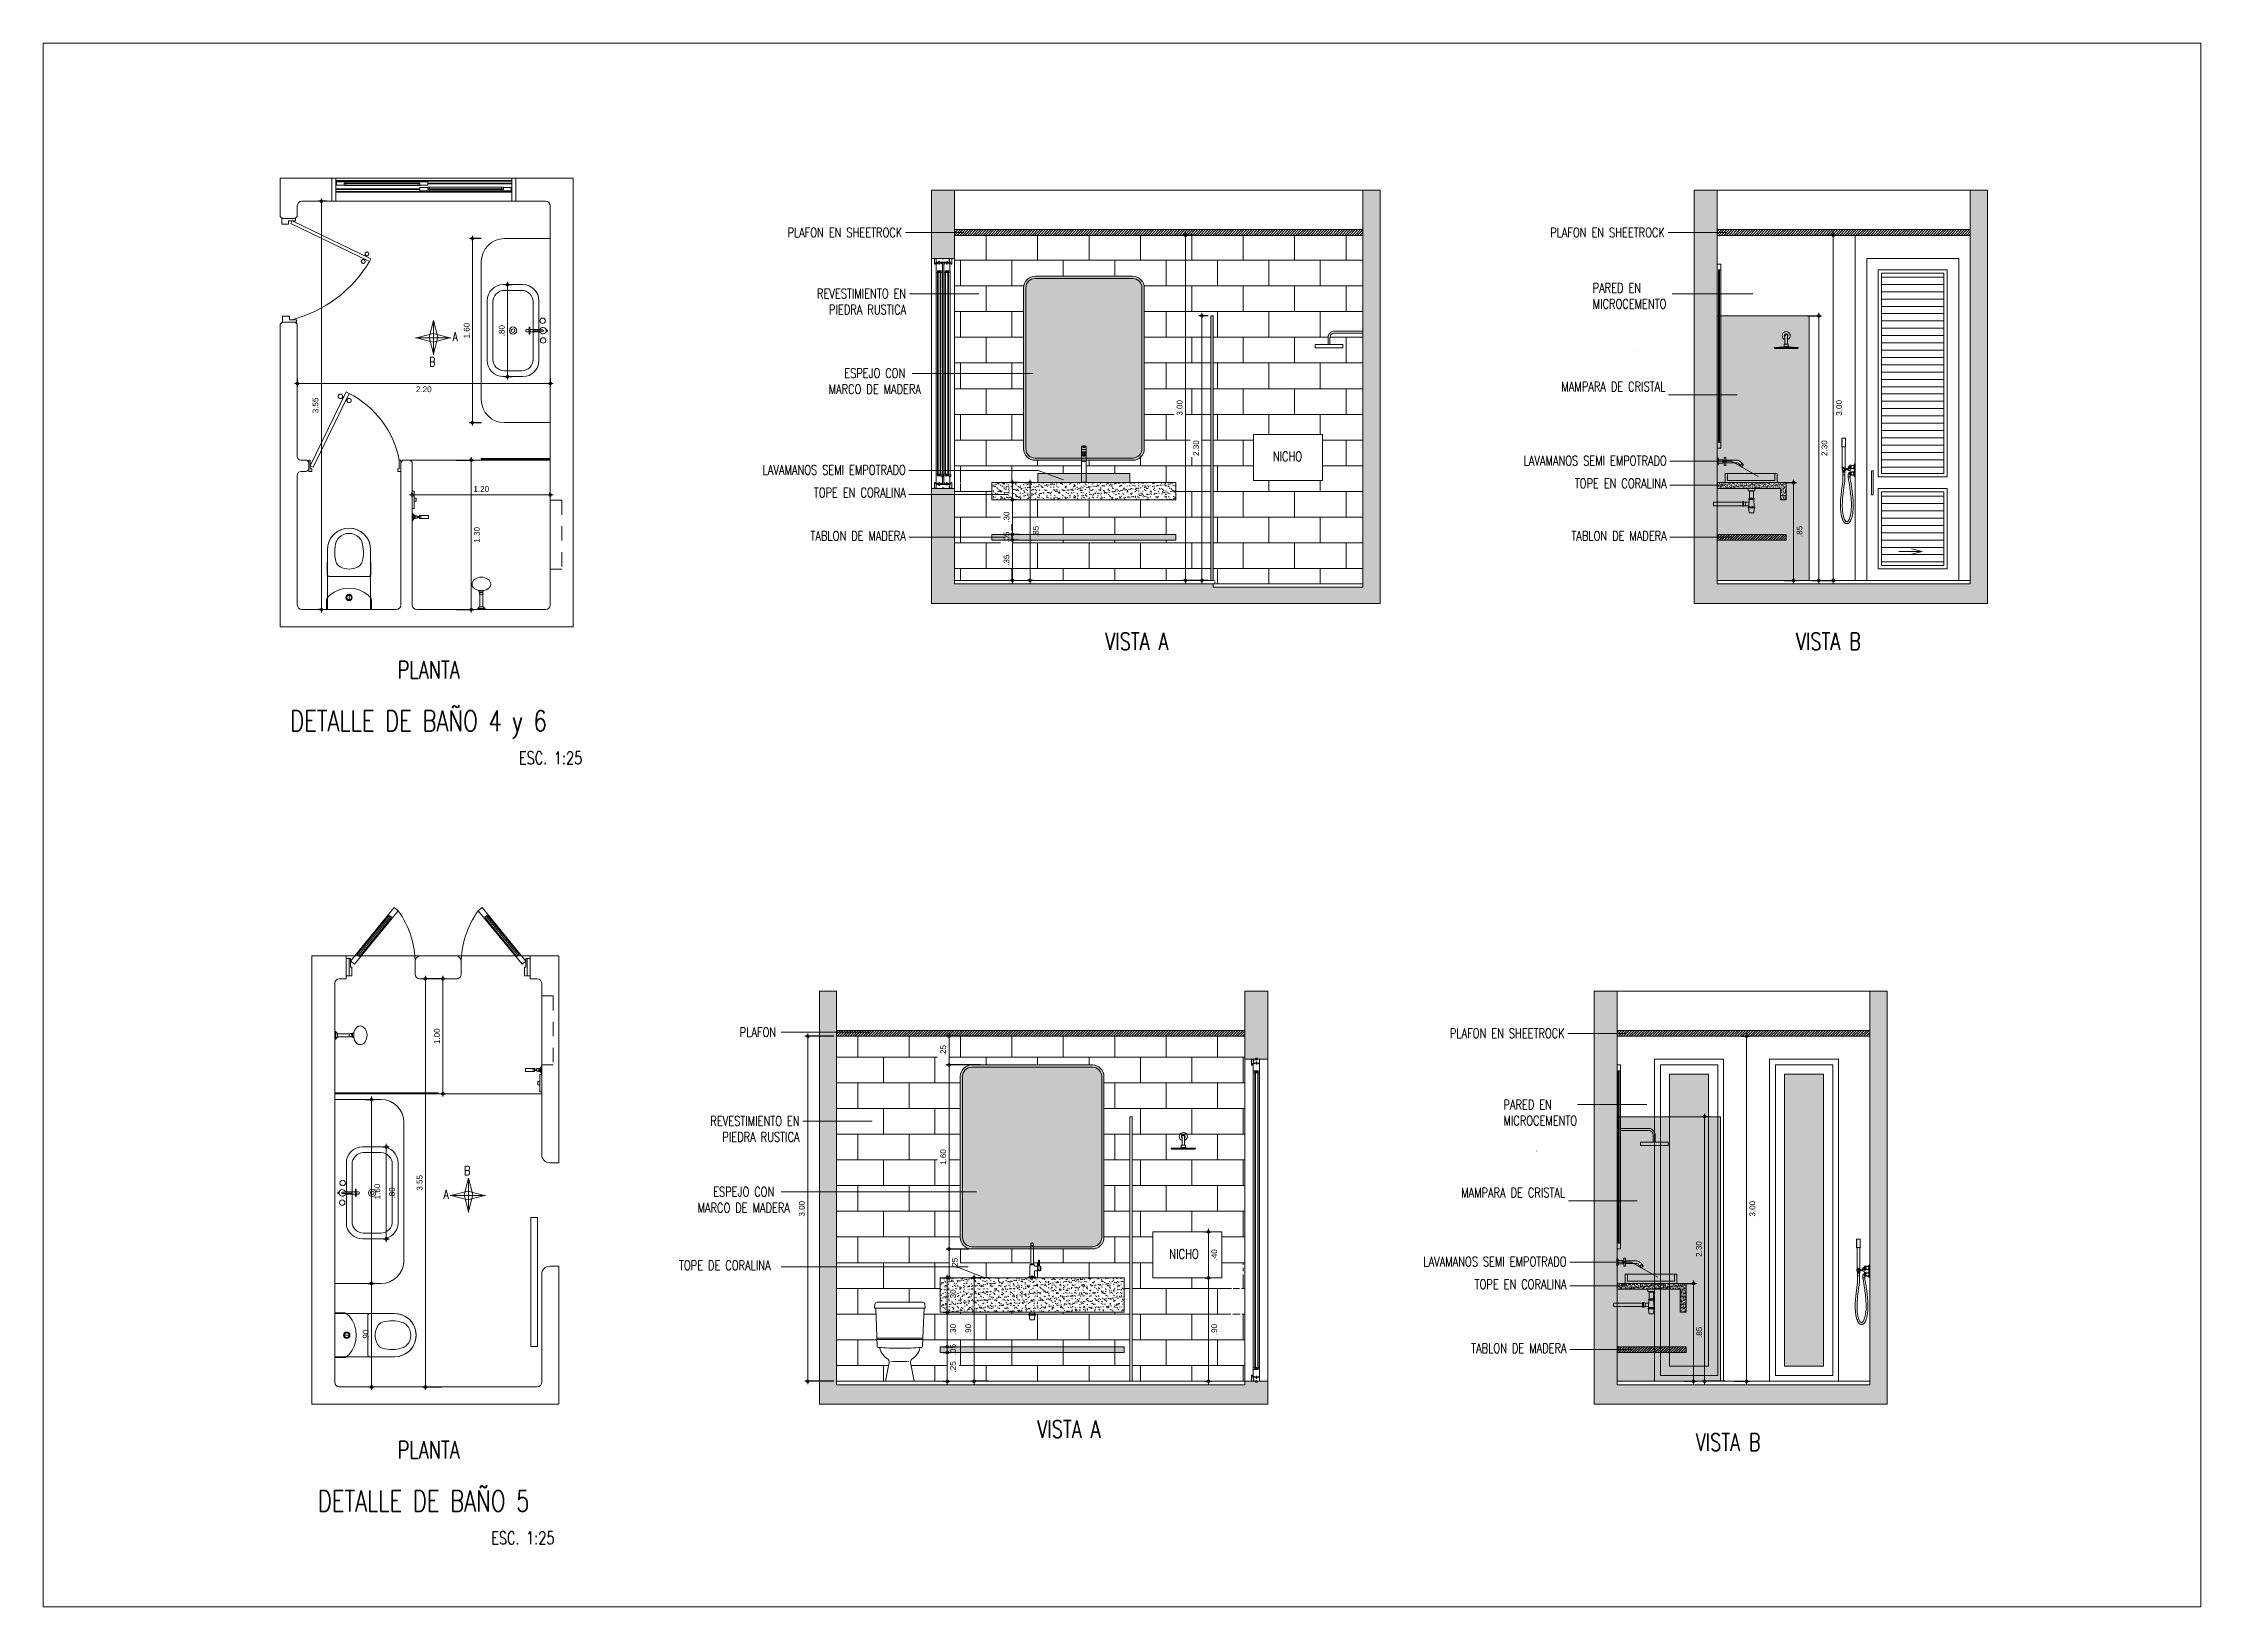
# Model space of a CAD drawing. Header units: metres. Extents: x 14 to 2416, y -346 to 476.
# Drawn here: x 392.57 to 411.34, y -12.2 to 1.4 of the extents above; entities that cross this region are included whole.
import ezdxf

# ---------------------------------------------------------------- set-up
doc = ezdxf.new("R2010")
doc.units = ezdxf.units.M
doc.header["$PDMODE"] = 34
for name, pattern in [('0', [0]), ('CENTER2', [28.575, 19.05, -3.175, 3.175, -3.175]), ('CONTINU', [0]), ('HIDDEN2', [0.1875, 0.125, -0.0625])]:
    doc.linetypes.add(name, pattern=pattern)
doc.layers.get('0').update_dxf_attribs({"color": 250, "linetype": '0', "lineweight": 20})
doc.layers.get('Defpoints').update_dxf_attribs({"color": 6})
doc.layers.add('1', color=1, linetype='Continuous')
for name, color, linetype, lineweight in [('4', 253, 'Continuous', 9), ('A-DOOR', 35, 'Continuous', 5), ('A-WALL', 250, 'Continuous', 20), ('baños', 140, 'Continuous', 0), ('corte', 250, 'Continuous', 20), ('cristales', 131, 'Continuous', 0), ('cristales pyv', 9, 'Continuous', 0), ('DIMENSIONES', 5, 'Continuous', 5), ('madera', 33, 'Continuous', 0), ('muros bajitos', 252, 'Continuous', 5), ('piscina', 131, 'Continuous', 0), ('piso', 253, 'Continuous', 0), ('PLF 01', 252, 'Continuous', 9), ('SE-2', 252, 'Continuous', 9), ('SE-3', 253, 'Continuous', 5), ('SE-4', 254, 'Continuous', 0), ('textos', 7, 'Continuous', 0)]:
    doc.layers.add(name, color=color, linetype=linetype, lineweight=lineweight)
doc.layers.add('RELLENO SECCION', color=8, linetype='Continuous', lineweight=0, transparency=0.4)
doc.styles.add('Arch-Dim', font='romans.shx', dxfattribs={"width": 0.75})
doc.styles.add('ESC25-2mm', font='arial.ttf', dxfattribs={"height": 0.05})
doc.styles.get("Standard").update_dxf_attribs({"font": 'arial.ttf', "height": 0.1875})
doc.dimstyles.new('DIMS25', dxfattribs={"dimtxt": 0.05, "dimasz": 0.05, "dimexe": 0.025, "dimexo": 0.025, "dimgap": 0.025, "dimtad": 2, "dimzin": 4, "dimdsep": 46, "dimtxsty": 'ESC25-2mm', "dimblk": 'DOTSMALL', "dimcen": 0.025, "dimdle": 0.025, "dimclrd": 256, "dimclre": 256, "dimclrt": 1, "dimadec": 0, "dimazin": 0, "dimtfac": 1, "dimtix": 1, "dimtmove": 2, "dimatfit": 3, "dimfxl": 1, "dimtolj": 1, "dimtzin": 0, "dimlwd": -1, "dimarcsym": 0})
pattern_1 = [(0, (0, -6.52293), (0, 0.22352), []), (90, (0, -6.52293), (-0.22352, 0.22352), [0.22352, -0.22352])]

# ---------------------------------------------------------------- blocks, each defined once
blk = doc.blocks.new('_DotSmall')
at = {"color": 0, "linetype": 'ByBlock', "lineweight": 13, "const_width": 0.5}
blk.add_lwpolyline([(-0.0625, 0, 1), (0.0625, 0, 1)], format="xyb", close=True, dxfattribs=at)
blk = doc.blocks.new('*D485')
at = {"layer": 'Defpoints', "color": 0, "transparency": 16777216}
for p in [(402.505, -0.272), (402.607, -0.272), (402.673, -3.272)]:
    blk.add_point(p, dxfattribs=at)
at = {"layer": 'DIMENSIONES', "lineweight": -2, "transparency": 16777216}
for p, q in [((402.582, -0.272), (402.48, -0.272)), ((402.648, -3.272), (402.48, -3.272))]:
    blk.add_line(p, q, dxfattribs=at)
at = {"layer": 'DIMENSIONES', "transparency": 16777216}
blk.add_line((402.505, -3.297), (402.505, -0.247), dxfattribs=at)
at = {"layer": 'DIMENSIONES', "transparency": 16777216, "xscale": 0.05, "yscale": 0.05, "zscale": 0.05}
for p, rotation in [((402.505, -0.272), 90), ((402.505, -3.272), 270)]:
    blk.add_blockref('_DotSmall', p, dxfattribs=dict(at, rotation=rotation))
at = {"layer": 'DIMENSIONES', "color": 5, "lineweight": 13, "transparency": 16777216, "insert": (402.454, -1.772), "char_height": 0.05, "attachment_point": 5, "rotation": 90, "style": 'ESC25-2mm'}
blk.add_mtext('\\A1;3.00', dxfattribs=at)
blk = doc.blocks.new('Fenton Door Base02')
blk.add_lwpolyline([(24, 0), (10, 0), (10, 6), (7, 6), (7, 0), (1, 0), (0, 1), (0, 82), (1, 84), (9, 86), (10, 86), (11, 86), (11, 68), (34, 68), (50, 66), (50, 58), (54, 57), (54, 1), (52, 0), (47, 0), (47, 6), (44, 6), (44, 0), (30, 0), (30, 10), (24, 10)], close=True)
blk = doc.blocks.new('Fenton Door Jamb03')
blk.add_lwpolyline([(84, 1), (86, 9), (86, 10), (86, 11), (68, 11), (68, 52), (67, 54), (1, 54), (0, 52), (0, 47), (6, 47), (6, 44), (0, 44), (0, 30), (10, 30), (10, 24), (0, 24), (0, 10), (6, 10), (6, 7), (0, 7), (0, 1), (1, 0), (82, 0)], close=True)
blk = doc.blocks.new('Fenton Bead')
at = {"color": 7}
blk.add_lwpolyline([(2, 12, -0.341999), (0, 11), (0, 11), (0, 1), (1, 0), (18, 0), (18, 0), (15, 13, 0.339454), (13, 14), (4, 14, 0.341999)], format="xyb", close=True, dxfattribs=at)
blk = doc.blocks.new('Fenton Door Drip')
at = {"ltscale": 20}
blk.add_lwpolyline([(19, -9), (19, -22, -0.414138), (17, -24), (15, -24, -0.414214), (14, -22), (14, -17), (0, -15), (0, 0), (15, -4, -0.339454)], format="xyb", close=True, dxfattribs=at)
blk = doc.blocks.new('Fenton Casing Head')
blk.add_lwpolyline([(54, 34), (54, 30), (66, 30), (66, 34), (118, 34), (120, 33), (120, 26), (114, 26), (114, 14), (120, 14), (120, 2), (118, 0), (102, 0), (102, 4), (83, 4), (83, 0), (30, 0), (30, 10), (24, 10), (24, 0), (2, 0), (0, 2), (0, 33), (2, 34), (54, 34)])
blk = doc.blocks.new('Fenton Casing Head Strip')
blk.add_lwpolyline([(16, 16), (0, 19), (0, 12), (-4, 12), (-4, 0), (0, 0), (0, -15), (4, -15), (11, -30, 0.802585), (17, -28), (17, 15)], format="xyb", close=True)
blk = doc.blocks.new('*D487')
at = {"layer": 'Defpoints', "color": 0, "transparency": 16777216}
for p in [(401.074, -2.422), (400.999, -2.572), (401.059, -2.572)]:
    blk.add_point(p, dxfattribs=at)
at = {"layer": 'DIMENSIONES', "lineweight": -2, "transparency": 16777216}
for p, q in [((401.049, -2.422), (400.974, -2.422)), ((401.034, -2.572), (400.974, -2.572))]:
    blk.add_line(p, q, dxfattribs=at)
at = {"layer": 'DIMENSIONES', "transparency": 16777216}
blk.add_line((400.999, -2.397), (400.999, -2.597), dxfattribs=at)
at = {"layer": 'DIMENSIONES', "transparency": 16777216, "xscale": 0.05, "yscale": 0.05, "zscale": 0.05}
for p, rotation in [((400.999, -2.422), 90), ((400.999, -2.572), 270)]:
    blk.add_blockref('_DotSmall', p, dxfattribs=dict(at, rotation=rotation))
at = {"layer": 'DIMENSIONES', "color": 5, "lineweight": 13, "transparency": 16777216, "insert": (400.948, -2.497), "char_height": 0.05, "attachment_point": 5, "rotation": 90, "style": 'ESC25-2mm'}
blk.add_mtext('\\A1;.15', dxfattribs=at)
blk = doc.blocks.new('*D488')
at = {"layer": 'Defpoints', "color": 0, "transparency": 16777216}
for p in [(401.059, -2.572), (400.999, -2.872), (401.082, -2.872)]:
    blk.add_point(p, dxfattribs=at)
at = {"layer": 'DIMENSIONES', "lineweight": -2, "transparency": 16777216}
for p, q in [((401.034, -2.572), (400.974, -2.572)), ((401.057, -2.872), (400.974, -2.872))]:
    blk.add_line(p, q, dxfattribs=at)
at = {"layer": 'DIMENSIONES', "transparency": 16777216}
blk.add_line((400.999, -2.547), (400.999, -2.897), dxfattribs=at)
at = {"layer": 'DIMENSIONES', "transparency": 16777216, "xscale": 0.05, "yscale": 0.05, "zscale": 0.05}
for p, rotation in [((400.999, -2.572), 90), ((400.999, -2.872), 270)]:
    blk.add_blockref('_DotSmall', p, dxfattribs=dict(at, rotation=rotation))
at = {"layer": 'DIMENSIONES', "color": 5, "lineweight": 13, "transparency": 16777216, "insert": (400.948, -2.722), "char_height": 0.05, "attachment_point": 5, "rotation": 90, "style": 'ESC25-2mm'}
blk.add_mtext('\\A1;.30', dxfattribs=at)
blk = doc.blocks.new('*D489')
at = {"layer": 'Defpoints', "color": 0, "transparency": 16777216}
for p in [(400.999, -2.922), (401.081, -2.922), (401.082, -2.872)]:
    blk.add_point(p, dxfattribs=at)
at = {"layer": 'DIMENSIONES', "lineweight": -2, "transparency": 16777216}
for p, q in [((401.057, -2.872), (400.974, -2.872)), ((401.056, -2.922), (400.974, -2.922))]:
    blk.add_line(p, q, dxfattribs=at)
at = {"layer": 'DIMENSIONES', "transparency": 16777216}
for p, q in [((400.999, -2.872), (400.999, -2.822)), ((400.999, -2.872), (400.999, -2.922)), ((400.999, -2.922), (400.999, -2.972))]:
    blk.add_line(p, q, dxfattribs=at)
at = {"layer": 'DIMENSIONES', "transparency": 16777216, "xscale": 0.05, "yscale": 0.05, "zscale": 0.05}
for p, rotation in [((400.999, -2.872), 270), ((400.999, -2.922), 90)]:
    blk.add_blockref('_DotSmall', p, dxfattribs=dict(at, rotation=rotation))
at = {"layer": 'DIMENSIONES', "color": 5, "lineweight": 13, "transparency": 16777216, "insert": (400.948, -2.897), "char_height": 0.05, "attachment_point": 5, "rotation": 90, "style": 'ESC25-2mm'}
blk.add_mtext('\\A1;.05', dxfattribs=at)
blk = doc.blocks.new('*D484')
at = {"layer": 'Defpoints', "color": 0, "transparency": 16777216}
for p in [(401.081, -2.922), (400.999, -3.272), (401.042, -3.272)]:
    blk.add_point(p, dxfattribs=at)
at = {"layer": 'DIMENSIONES', "lineweight": -2, "transparency": 16777216}
for p, q in [((401.056, -2.922), (400.974, -2.922)), ((401.017, -3.272), (400.974, -3.272))]:
    blk.add_line(p, q, dxfattribs=at)
at = {"layer": 'DIMENSIONES', "transparency": 16777216}
blk.add_line((400.999, -2.897), (400.999, -3.297), dxfattribs=at)
at = {"layer": 'DIMENSIONES', "transparency": 16777216, "xscale": 0.05, "yscale": 0.05, "zscale": 0.05}
for p, rotation in [((400.999, -2.922), 90), ((400.999, -3.272), 270)]:
    blk.add_blockref('_DotSmall', p, dxfattribs=dict(at, rotation=rotation))
at = {"layer": 'DIMENSIONES', "color": 5, "lineweight": 13, "transparency": 16777216, "insert": (400.948, -3.097), "char_height": 0.05, "attachment_point": 5, "rotation": 90, "style": 'ESC25-2mm'}
blk.add_mtext('\\A1;.35', dxfattribs=at)
blk = doc.blocks.new('*D486')
at = {"layer": 'Defpoints', "color": 0, "transparency": 16777216}
for p in [(402.726, -0.972), (402.647, -3.272), (402.726, -3.272)]:
    blk.add_point(p, dxfattribs=at)
at = {"layer": 'DIMENSIONES', "lineweight": -2, "transparency": 16777216}
for p, q in [((402.701, -0.972), (402.622, -0.972)), ((402.701, -3.272), (402.622, -3.272))]:
    blk.add_line(p, q, dxfattribs=at)
at = {"layer": 'DIMENSIONES', "transparency": 16777216}
blk.add_line((402.647, -0.947), (402.647, -3.297), dxfattribs=at)
at = {"layer": 'DIMENSIONES', "transparency": 16777216, "xscale": 0.05, "yscale": 0.05, "zscale": 0.05}
for p, rotation in [((402.647, -0.972), 90), ((402.647, -3.272), 270)]:
    blk.add_blockref('_DotSmall', p, dxfattribs=dict(at, rotation=rotation))
at = {"layer": 'DIMENSIONES', "color": 5, "lineweight": 13, "transparency": 16777216, "insert": (402.597, -2.122), "char_height": 0.05, "attachment_point": 5, "rotation": 90, "style": 'ESC25-2mm'}
blk.add_mtext('\\A1;2.30', dxfattribs=at)
blk = doc.blocks.new('*D490')
at = {"layer": 'Defpoints', "color": 0, "transparency": 16777216}
for p in [(401.153, -2.422), (401.153, -3.272), (401.203, -3.272)]:
    blk.add_point(p, dxfattribs=at)
at = {"layer": 'DIMENSIONES', "transparency": 16777216}
blk.add_line((401.153, -2.397), (401.153, -3.297), dxfattribs=at)
at = {"layer": 'DIMENSIONES', "lineweight": -2, "transparency": 16777216}
blk.add_line((401.178, -3.272), (401.128, -3.272), dxfattribs=at)
at = {"layer": 'DIMENSIONES', "transparency": 16777216, "xscale": 0.05, "yscale": 0.05, "zscale": 0.05}
for p, rotation in [((401.153, -2.422), 90), ((401.153, -3.272), 270)]:
    blk.add_blockref('_DotSmall', p, dxfattribs=dict(at, rotation=rotation))
at = {"layer": 'DIMENSIONES', "color": 5, "lineweight": 13, "transparency": 16777216, "insert": (401.203, -2.847), "char_height": 0.05, "attachment_point": 5, "rotation": 90, "style": 'ESC25-2mm'}
blk.add_mtext('\\A1;.85', dxfattribs=at)
blk = doc.blocks.new('A$C3dfb1af3')
at = {"layer": 'SE-2'}
for points in [[(0.229, 0.061), (0.229, 0.061), (0.229, 0.062), (0.229, 0.062)], [(0.229, 0.061), (0.229, 0.061), (0.229, 0.062), (0.229, 0.062)], [(0.229, 0.06), (0.229, 0.06), (0.229, 0.061), (0.229, 0.061)], [(0.229, 0.06), (0.229, 0.06), (0.229, 0.061), (0.229, 0.061)], [(0.229, 0.06), (0.229, 0.058), (0.229, 0.058), (0.229, 0.06)], [(0.229, 0.06), (0.229, 0.058), (0.229, 0.058), (0.229, 0.06)], [(0.229, 0.058), (0.229, 0.055), (0.229, 0.055), (0.229, 0.058)], [(0.229, 0.058), (0.229, 0.055), (0.229, 0.055), (0.229, 0.058)], [(0.229, 0.055), (0.229, 0.052), (0.229, 0.052), (0.229, 0.055)], [(0.229, 0.055), (0.229, 0.052), (0.229, 0.052), (0.229, 0.055)], [(0.229, 0.052), (0.229, 0.048), (0.229, 0.048), (0.229, 0.052)], [(0.229, 0.052), (0.229, 0.048), (0.229, 0.048), (0.229, 0.052)], [(0.229, 0.048), (0.229, 0.045), (0.229, 0.045), (0.229, 0.048)], [(0.229, 0.048), (0.229, 0.045), (0.229, 0.045), (0.229, 0.048)], [(0.229, 0.045), (0.229, 0.041), (0.229, 0.041), (0.229, 0.045)], [(0.229, 0.045), (0.229, 0.041), (0.229, 0.041), (0.229, 0.045)], [(0.229, 0.041), (0.229, 0.039), (0.229, 0.039), (0.229, 0.041)], [(0.229, 0.041), (0.229, 0.039), (0.229, 0.039), (0.229, 0.041)], [(0.229, 0.039), (0.229, 0.036), (0.229, 0.036), (0.229, 0.039)], [(0.229, 0.039), (0.229, 0.036), (0.229, 0.036), (0.229, 0.039)], [(0.229, 0.036), (0.229, 0.035), (0.229, 0.035), (0.229, 0.036)], [(0.229, 0.036), (0.229, 0.035), (0.229, 0.035), (0.229, 0.036)], [(0.229, 0.035), (0.229, 0.035), (0.229, 0.035), (0.229, 0.035)], [(0.229, 0.035), (0.229, 0.035), (0.229, 0.035), (0.229, 0.035)]]:
    blk.add_hatch(color=256, dxfattribs=at).paths.add_polyline_path(points)
for p, q in [((0.012, 0.03), (0, 0.016)), ((0.001, 0.015), (0, 0.016)), ((0.005, 0.012), (0.001, 0.015)), ((0.01, 0.008), (0.005, 0.012)), ((0.014, 0.004), (0.01, 0.008)), ((0.02, 0.039), (0.012, 0.03)), ((0.013, 0.029), (0.012, 0.03)), ((0.016, 0.026), (0.013, 0.029)), ((0.018, 0.001), (0.014, 0.004)), ((0.021, 0.022), (0.016, 0.026)), ((0.019, 0), (0.018, 0.001)), ((0.031, 0.014), (0.019, 0)), ((0.026, 0.045), (0.02, 0.039)), ((0.026, 0.018), (0.021, 0.022)), ((0.033, 0.05), (0.026, 0.045)), ((0.029, 0.015), (0.026, 0.018)), ((0.031, 0.014), (0.029, 0.015)), ((0.038, 0.023), (0.03, 0.014)), ((0.04, 0.055), (0.033, 0.05)), ((0.042, 0.027), (0.038, 0.023)), ((0.048, 0.058), (0.04, 0.055)), ((0.046, 0.03), (0.042, 0.027)), ((0.05, 0.033), (0.046, 0.03)), ((0.057, 0.06), (0.048, 0.058)), ((0.055, 0.035), (0.05, 0.033)), ((0.06, 0.036), (0.055, 0.035)), ((0.065, 0.06), (0.057, 0.06)), ((0.066, 0.036), (0.06, 0.036)), ((0.155, 0.06), (0.065, 0.06)), ((0.155, 0.036), (0.066, 0.036)), ((0.155, 0.083), (0.155, 0.083)), ((0.158, 0.083), (0.155, 0.083)), ((0.155, 0.048), (0.155, 0.083)), ((0.158, 0.054), (0.155, 0.051)), ((0.155, 0.051), (0.155, 0.048)), ((0.155, 0.048), (0.155, 0.045)), ((0.155, 0.013), (0.155, 0.048)), ((0.155, 0.045), (0.158, 0.043)), ((0.155, 0.013), (0.155, 0.013)), ((0.158, 0.013), (0.155, 0.013)), ((0.161, 0.083), (0.158, 0.083)), ((0.161, 0.055), (0.158, 0.054)), ((0.158, 0.043), (0.161, 0.042)), ((0.161, 0.013), (0.158, 0.013)), ((0.164, 0.083), (0.161, 0.083)), ((0.164, 0.054), (0.161, 0.055)), ((0.161, 0.042), (0.164, 0.043)), ((0.164, 0.013), (0.161, 0.013)), ((0.167, 0.083), (0.164, 0.083)), ((0.164, 0.054), (0.164, 0.054)), ((0.167, 0.051), (0.164, 0.054)), ((0.164, 0.043), (0.167, 0.045)), ((0.164, 0.043), (0.164, 0.043)), ((0.167, 0.013), (0.164, 0.013)), ((0.167, 0.054), (0.166, 0.053)), ((0.166, 0.044), (0.167, 0.043)), ((0.168, 0.083), (0.167, 0.083)), ((0.168, 0.055), (0.167, 0.054)), ((0.168, 0.048), (0.167, 0.051)), ((0.167, 0.045), (0.168, 0.048)), ((0.167, 0.043), (0.168, 0.042)), ((0.168, 0.013), (0.167, 0.013)), ((0.168, 0.055), (0.168, 0.083)), ((0.179, 0.06), (0.168, 0.06)), ((0.179, 0.055), (0.168, 0.055)), ((0.168, 0.013), (0.168, 0.042)), ((0.179, 0.042), (0.168, 0.042)), ((0.179, 0.036), (0.168, 0.036)), ((0.179, 0.063), (0.179, 0.061)), ((0.222, 0.063), (0.179, 0.063)), ((0.179, 0.061), (0.179, 0.056)), ((0.179, 0.056), (0.179, 0.048)), ((0.179, 0.048), (0.179, 0.041)), ((0.179, 0.041), (0.179, 0.035)), ((0.179, 0.035), (0.179, 0.033)), ((0.222, 0.033), (0.179, 0.033)), ((0.215, 0.065), (0.215, 0.068)), ((0.222, 0.068), (0.215, 0.068)), ((0.215, 0.063), (0.215, 0.065)), ((0.215, 0.031), (0.215, 0.033)), ((0.215, 0.028), (0.215, 0.031)), ((0.222, 0.028), (0.215, 0.028)), ((0.222, 0.074), (0.222, 0.078)), ((0.229, 0.078), (0.222, 0.078)), ((0.222, 0.066), (0.222, 0.074)), ((0.222, 0.066), (0.222, 0.063)), ((0.225, 0.066), (0.222, 0.066)), ((0.222, 0.063), (0.222, 0.057)), ((0.222, 0.057), (0.222, 0.048)), ((0.222, 0.048), (0.222, 0.039)), ((0.222, 0.039), (0.222, 0.033)), ((0.222, 0.033), (0.222, 0.031)), ((0.222, 0.022), (0.222, 0.031)), ((0.225, 0.031), (0.222, 0.031)), ((0.222, 0.018), (0.222, 0.022)), ((0.229, 0.018), (0.222, 0.018)), ((0.225, 0.073), (0.225, 0.07)), ((0.229, 0.073), (0.225, 0.073)), ((0.225, 0.07), (0.225, 0.061)), ((0.225, 0.061), (0.225, 0.048)), ((0.225, 0.048), (0.225, 0.036)), ((0.225, 0.036), (0.225, 0.027)), ((0.225, 0.027), (0.225, 0.023)), ((0.229, 0.023), (0.225, 0.023)), ((0.229, 0.074), (0.229, 0.078)), ((0.229, 0.073), (0.229, 0.074)), ((0.229, 0.073), (0.229, 0.07)), ((0.229, 0.07), (0.229, 0.061)), ((0.229, 0.061), (0.229, 0.048)), ((0.229, 0.048), (0.229, 0.036)), ((0.229, 0.036), (0.229, 0.027)), ((0.229, 0.027), (0.229, 0.023)), ((0.229, 0.022), (0.229, 0.023)), ((0.229, 0.018), (0.229, 0.022))]:
    blk.add_line(p, q, dxfattribs=at)
blk = doc.blocks.new('*D492')
at = {"layer": 'Defpoints', "color": 0, "transparency": 16777216}
for p in [(407.689, -2.422), (407.689, -3.272), (407.794, -3.272)]:
    blk.add_point(p, dxfattribs=at)
at = {"layer": 'DIMENSIONES', "lineweight": -2, "transparency": 16777216}
for p, q in [((407.714, -2.422), (407.819, -2.422)), ((407.714, -3.272), (407.819, -3.272))]:
    blk.add_line(p, q, dxfattribs=at)
at = {"layer": 'DIMENSIONES', "transparency": 16777216}
blk.add_line((407.794, -2.397), (407.794, -3.297), dxfattribs=at)
at = {"layer": 'DIMENSIONES', "transparency": 16777216, "xscale": 0.05, "yscale": 0.05, "zscale": 0.05}
for p, rotation in [((407.794, -2.422), 90), ((407.794, -3.272), 270)]:
    blk.add_blockref('_DotSmall', p, dxfattribs=dict(at, rotation=rotation))
at = {"layer": 'DIMENSIONES', "color": 5, "lineweight": 13, "transparency": 16777216, "insert": (407.845, -2.847), "char_height": 0.05, "attachment_point": 5, "rotation": 90, "style": 'ESC25-2mm'}
blk.add_mtext('\\A1;.85', dxfattribs=at)
blk = doc.blocks.new('*D493')
at = {"layer": 'Defpoints', "color": 0, "transparency": 16777216}
for p in [(407.89, -0.972), (407.93, -3.272), (408.012, -3.272)]:
    blk.add_point(p, dxfattribs=at)
at = {"layer": 'DIMENSIONES', "lineweight": -2, "transparency": 16777216}
for p, q in [((407.915, -0.972), (408.037, -0.972)), ((407.955, -3.272), (408.037, -3.272))]:
    blk.add_line(p, q, dxfattribs=at)
at = {"layer": 'DIMENSIONES', "transparency": 16777216}
blk.add_line((408.012, -0.947), (408.012, -3.297), dxfattribs=at)
at = {"layer": 'DIMENSIONES', "transparency": 16777216, "xscale": 0.05, "yscale": 0.05, "zscale": 0.05}
for p, rotation in [((408.012, -0.972), 90), ((408.012, -3.272), 270)]:
    blk.add_blockref('_DotSmall', p, dxfattribs=dict(at, rotation=rotation))
at = {"layer": 'DIMENSIONES', "color": 5, "lineweight": 13, "transparency": 16777216, "insert": (408.062, -2.122), "char_height": 0.05, "attachment_point": 5, "rotation": 90, "style": 'ESC25-2mm'}
blk.add_mtext('\\A1;2.30', dxfattribs=at)
blk = doc.blocks.new('*D491')
at = {"layer": 'Defpoints', "color": 0, "transparency": 16777216}
for p in [(408.067, -0.272), (408.138, -0.272), (408.009, -3.272)]:
    blk.add_point(p, dxfattribs=at)
at = {"layer": 'DIMENSIONES', "lineweight": -2, "transparency": 16777216}
for p, q in [((408.092, -0.272), (408.163, -0.272)), ((408.034, -3.272), (408.163, -3.272))]:
    blk.add_line(p, q, dxfattribs=at)
at = {"layer": 'DIMENSIONES', "transparency": 16777216}
blk.add_line((408.138, -3.297), (408.138, -0.247), dxfattribs=at)
at = {"layer": 'DIMENSIONES', "transparency": 16777216, "xscale": 0.05, "yscale": 0.05, "zscale": 0.05}
for p, rotation in [((408.138, -0.272), 90), ((408.138, -3.272), 270)]:
    blk.add_blockref('_DotSmall', p, dxfattribs=dict(at, rotation=rotation))
at = {"layer": 'DIMENSIONES', "color": 5, "lineweight": 13, "transparency": 16777216, "insert": (408.189, -1.772), "char_height": 0.05, "attachment_point": 5, "rotation": 90, "style": 'ESC25-2mm'}
blk.add_mtext('\\A1;3.00', dxfattribs=at)
blk = doc.blocks.new('A$C289e23ee')
at = {"layer": 'SE-3'}
for p, q in [((0.011, 0.728), (0.011, 0.729)), ((0.011, 0.727), (0.011, 0.727)), ((0.011, 0.721), (0.011, 0.721)), ((0.011, 0.72), (0.011, 0.72)), ((0.011, 0.713), (0.011, 0.714)), ((0.011, 0.712), (0.011, 0.712)), ((0.011, 0.706), (0.011, 0.706)), ((0.011, 0.705), (0.011, 0.705)), ((0.011, 0.698), (0.011, 0.699)), ((0.011, 0.697), (0.011, 0.697)), ((0.011, 0.691), (0.011, 0.691)), ((0.011, 0.69), (0.011, 0.69)), ((0.011, 0.683), (0.011, 0.684)), ((0.011, 0.682), (0.011, 0.682)), ((0.012, 0.729), (0.012, 0.742)), ((0.012, 0.729), (0.013, 0.729)), ((0.012, 0.729), (0.012, 0.729)), ((0.012, 0.725), (0.012, 0.727)), ((0.013, 0.727), (0.012, 0.727)), ((0.012, 0.727), (0.012, 0.727)), ((0.012, 0.725), (0.012, 0.725)), ((0.012, 0.722), (0.012, 0.723)), ((0.012, 0.723), (0.012, 0.723)), ((0.012, 0.722), (0.013, 0.722)), ((0.012, 0.722), (0.012, 0.722)), ((0.012, 0.718), (0.012, 0.719)), ((0.013, 0.719), (0.012, 0.719)), ((0.012, 0.719), (0.012, 0.719)), ((0.012, 0.718), (0.012, 0.718)), ((0.012, 0.714), (0.012, 0.715)), ((0.012, 0.715), (0.012, 0.715)), ((0.012, 0.714), (0.013, 0.714)), ((0.012, 0.714), (0.012, 0.714)), ((0.012, 0.71), (0.012, 0.712)), ((0.013, 0.712), (0.012, 0.712)), ((0.012, 0.712), (0.012, 0.712)), ((0.012, 0.71), (0.012, 0.71)), ((0.012, 0.707), (0.012, 0.708)), ((0.012, 0.708), (0.012, 0.708)), ((0.012, 0.707), (0.013, 0.707)), ((0.012, 0.707), (0.012, 0.707)), ((0.012, 0.703), (0.012, 0.704)), ((0.013, 0.704), (0.012, 0.704)), ((0.012, 0.704), (0.012, 0.704)), ((0.012, 0.703), (0.012, 0.703)), ((0.012, 0.699), (0.012, 0.7)), ((0.012, 0.7), (0.012, 0.7)), ((0.012, 0.699), (0.012, 0.699)), ((0.012, 0.699), (0.013, 0.699)), ((0.012, 0.695), (0.012, 0.697)), ((0.012, 0.697), (0.012, 0.697)), ((0.013, 0.697), (0.012, 0.697)), ((0.012, 0.695), (0.012, 0.695)), ((0.012, 0.692), (0.012, 0.693)), ((0.012, 0.693), (0.012, 0.693)), ((0.012, 0.692), (0.012, 0.692)), ((0.012, 0.692), (0.013, 0.692)), ((0.012, 0.688), (0.012, 0.689)), ((0.012, 0.689), (0.012, 0.689)), ((0.013, 0.689), (0.012, 0.689)), ((0.012, 0.688), (0.012, 0.688)), ((0.012, 0.684), (0.012, 0.685)), ((0.012, 0.685), (0.012, 0.685)), ((0.012, 0.684), (0.013, 0.684)), ((0.012, 0.684), (0.012, 0.684)), ((0.012, 0.668), (0.012, 0.682)), ((0.013, 0.682), (0.012, 0.682)), ((0.012, 0.682), (0.012, 0.682)), ((0.017, 0.743), (0.013, 0.743)), ((0.013, 0.725), (0.014, 0.725)), ((0.014, 0.723), (0.013, 0.723)), ((0.013, 0.718), (0.014, 0.718)), ((0.014, 0.715), (0.013, 0.715)), ((0.013, 0.71), (0.014, 0.71)), ((0.014, 0.708), (0.013, 0.708)), ((0.013, 0.703), (0.014, 0.703)), ((0.014, 0.7), (0.013, 0.7)), ((0.013, 0.695), (0.014, 0.695)), ((0.014, 0.693), (0.013, 0.693)), ((0.013, 0.688), (0.014, 0.688)), ((0.014, 0.685), (0.013, 0.685)), ((0.013, 0.668), (0.017, 0.668)), ((0.016, 0.479), (0.016, 0.667)), ((0.044, 0.743), (0.017, 0.743)), ((0.017, 0.668), (0.044, 0.668)), ((0.04, 0.667), (0.04, 0.479)), ((0.044, 0.742), (0.044, 0.668)), ((0.015, 0.465), (0.015, 0.479)), ((0.019, 0.479), (0.015, 0.479)), ((0.015, 0.465), (0.018, 0.465)), ((0.018, 0.465), (0.018, 0.459)), ((0.018, 0.459), (0.04, 0.459)), ((0.04, 0.449), (0.019, 0.449)), ((0.019, 0.449), (0.019, 0.446)), ((0.04, 0.446), (0.019, 0.446)), ((0.039, 0.458), (0.02, 0.458)), ((0.02, 0.458), (0.02, 0.449)), ((0.039, 0.455), (0.02, 0.455)), ((0.025, 0.455), (0.02, 0.45)), ((0.022, 0.455), (0.02, 0.452)), ((0.02, 0.455), (0.025, 0.449)), ((0.02, 0.453), (0.023, 0.449)), ((0.02, 0.45), (0.021, 0.449)), ((0.021, 0.489), (0.03, 0.489)), ((0.021, 0.479), (0.021, 0.488)), ((0.021, 0.479), (0.031, 0.479)), ((0.021, 0.459), (0.021, 0.458)), ((0.027, 0.455), (0.021, 0.449)), ((0.021, 0.446), (0.021, 0.424)), ((0.037, 0.424), (0.021, 0.424)), ((0.037, 0.424), (0.021, 0.424)), ((0.021, 0.368), (0.021, 0.424)), ((0.022, 0.455), (0.028, 0.449)), ((0.029, 0.455), (0.024, 0.449)), ((0.024, 0.455), (0.03, 0.449)), ((0.032, 0.455), (0.026, 0.449)), ((0.027, 0.455), (0.033, 0.449)), ((0.034, 0.455), (0.028, 0.449)), ((0.029, 0.455), (0.035, 0.449)), ((0.031, 0.488), (0.031, 0.479)), ((0.037, 0.455), (0.031, 0.449)), ((0.032, 0.455), (0.037, 0.449)), ((0.039, 0.455), (0.033, 0.449)), ((0.034, 0.455), (0.039, 0.45)), ((0.036, 0.455), (0.039, 0.452)), ((0.039, 0.453), (0.036, 0.449)), ((0.037, 0.459), (0.037, 0.458)), ((0.037, 0.446), (0.037, 0.424)), ((0.037, 0.368), (0.037, 0.424)), ((0.039, 0.45), (0.038, 0.449)), ((0.039, 0.458), (0.039, 0.449)), ((0.04, 0.465), (0.04, 0.459)), ((0.04, 0.449), (0.04, 0.446)), ((0.044, 0.465), (0.044, 0.479)), ((0.067, 0.485), (0.067, 0.484)), ((0.067, 0.475), (0.067, 0.462)), ((0.083, 0.462), (0.067, 0.462)), ((0.067, 0.429), (0.067, 0.428)), ((0.067, 0.428), (0.067, 0.406)), ((0.083, 0.406), (0.067, 0.406)), ((0.076, 0.49), (0.08, 0.483)), ((0.076, 0.434), (0.08, 0.427)), ((0.08, 0.476), (0.08, 0.507)), ((0.092, 0.507), (0.08, 0.507)), ((0.092, 0.476), (0.08, 0.476)), ((0.08, 0.42), (0.08, 0.451)), ((0.092, 0.451), (0.08, 0.451)), ((0.092, 0.42), (0.08, 0.42)), ((0.082, 0.476), (0.082, 0.507)), ((0.082, 0.42), (0.082, 0.451)), ((0.083, 0.476), (0.083, 0.462)), ((0.083, 0.42), (0.083, 0.406)), ((0.09, 0.476), (0.09, 0.507)), ((0.09, 0.42), (0.09, 0.451)), ((0.092, 0.476), (0.092, 0.507)), ((0.092, 0.505), (0.093, 0.505)), ((0.093, 0.478), (0.092, 0.478)), ((0.092, 0.42), (0.092, 0.451)), ((0.092, 0.449), (0.093, 0.449)), ((0.093, 0.422), (0.092, 0.422)), ((0.093, 0.497), (0.093, 0.505)), ((0.093, 0.478), (0.093, 0.487)), ((0.093, 0.44), (0.093, 0.449)), ((0.093, 0.422), (0.093, 0.43)), ((0.117, 0.506), (0.094, 0.506)), ((0.094, 0.498), (0.094, 0.506)), ((0.094, 0.478), (0.094, 0.485)), ((0.117, 0.478), (0.094, 0.478)), ((0.117, 0.449), (0.094, 0.449)), ((0.094, 0.442), (0.094, 0.449)), ((0.094, 0.421), (0.094, 0.429)), ((0.117, 0.421), (0.094, 0.421)), ((0.117, 0.498), (0.117, 0.506)), ((0.117, 0.478), (0.117, 0.486)), ((0.117, 0.441), (0.117, 0.449)), ((0.117, 0.421), (0.117, 0.429)), ((0.118, 0.513), (0.118, 0.492)), ((0.118, 0.479), (0.118, 0.504)), ((0.118, 0.47), (0.118, 0.492)), ((0.118, 0.457), (0.118, 0.436)), ((0.118, 0.423), (0.118, 0.448)), ((0.118, 0.414), (0.118, 0.436)), ((0.124, 0.408), (0.124, 0.52)), ((0.128, 0.522), (0.126, 0.522)), ((0.128, 0.405), (0.126, 0.405)), ((0.128, 0.522), (0.128, 0.405))]:
    blk.add_line(p, q, dxfattribs=at)
blk.add_lwpolyline([(0.08, 0.483, -0.071353), (0.048, 0.465), (0.019, 0.465, -0.304926), (0.019, 0.479), (0.048, 0.479, 0.191936), (0.076, 0.49, 2.221989)], format="xyb", dxfattribs=at)
for centre in [(0.105, 0.492), (0.105, 0.435)]:
    blk.add_circle(centre, 0.013, dxfattribs=at)
for centre, radius, start, end in [((0.012, 0.729), 0.0005, 90, 180), ((-0.006, 0.728), 0.0171, 358.4872, 1.513), ((0.012, 0.727), 0.0005, 180, 270), ((0.012, 0.721), 0.0005, 90, 180), ((-0.006, 0.72), 0.017, 358.4844, 1.5159), ((0.012, 0.72), 0.0005, 180, 270), ((0.012, 0.714), 0.0005, 90, 180), ((-0.006, 0.713), 0.017, 358.4844, 1.5159), ((0.012, 0.712), 0.0005, 180, 270), ((0.012, 0.706), 0.0005, 90, 180), ((-0.006, 0.705), 0.017, 358.4834, 1.5169), ((0.012, 0.705), 0.0005, 180, 270), ((0.012, 0.699), 0.0005, 90, 180), ((-0.006, 0.698), 0.017, 358.4842, 1.516), ((0.012, 0.697), 0.0005, 180, 270), ((0.012, 0.691), 0.0005, 90, 180), ((-0.006, 0.69), 0.017, 358.4842, 1.516), ((0.012, 0.69), 0.0005, 180, 270), ((0.012, 0.684), 0.0005, 90, 180), ((-0.006, 0.683), 0.0171, 358.4869, 1.5133), ((0.012, 0.682), 0.0005, 180, 270), ((0.013, 0.742), 0.0005, 90, 180), ((-0.004, 0.728), 0.016, 4.5055, 4.8398), ((-0.004, 0.728), 0.016, 355.1609, 355.4705), ((-0.004, 0.72), 0.016, 4.5055, 4.8398), ((-0.004, 0.72), 0.016, 355.1609, 355.4705), ((-0.004, 0.713), 0.016, 4.5055, 4.8398), ((-0.004, 0.713), 0.016, 355.1609, 355.4705), ((-0.004, 0.705), 0.016, 4.5055, 4.8398), ((-0.004, 0.705), 0.016, 355.1609, 355.4705), ((-0.004, 0.698), 0.016, 4.5055, 4.8398), ((-0.004, 0.698), 0.016, 355.1609, 355.4705), ((-0.004, 0.69), 0.016, 4.5055, 4.8398), ((-0.004, 0.69), 0.016, 355.1609, 355.4705), ((-0.004, 0.683), 0.016, 4.5055, 4.8398), ((-0.004, 0.683), 0.016, 355.1609, 355.4705), ((0.013, 0.668), 0.0005, 180, 270), ((0.016, 0.667), 0.0005, 0, 90), ((0.041, 0.667), 0.0005, 90, 180), ((0.044, 0.742), 0.0005, 0, 90), ((0.044, 0.668), 0.0005, 270, 0), ((0.021, 0.488), 0.0005, 90, 180), ((0.03, 0.488), 0.0005, 0, 90), ((0.016, 0.472), 0.0186, 337.6031, 22.3969), ((0.03, 0.472), 0.0186, 337.6031, 22.3969), ((0.082, 0.485), 0.015, 98.6054, 184.8176), ((0.082, 0.429), 0.015, 98.6054, 184.8176), ((0.084, 0.492), 0.00804, 118.8408, 190.0916), ((0.084, 0.436), 0.00804, 118.8408, 190.0916), ((0.094, 0.504), 0.00123, 98.2734, 163.3894), ((0.094, 0.479), 0.00123, 196.6106, 261.7266), ((0.094, 0.448), 0.00123, 98.2734, 163.3894), ((0.094, 0.423), 0.00123, 196.6106, 261.7266), ((0.116, 0.504), 0.00198, 12.6917, 77.3823), ((0.116, 0.48), 0.00198, 282.6177, 347.3083), ((0.116, 0.448), 0.00198, 12.6917, 77.3823), ((0.116, 0.423), 0.00198, 282.6177, 347.3083), ((0.13, 0.507), 0.0138, 115.7896, 151.6564), ((0.13, 0.477), 0.0138, 208.3436, 244.2104), ((0.13, 0.45), 0.0138, 115.7896, 151.6564), ((0.13, 0.421), 0.0138, 208.3436, 244.2104), ((0.127, 0.52), 0.00241, 117.9179, 181.9718), ((0.127, 0.408), 0.00241, 178.0282, 242.0821)]:
    blk.add_arc(centre, radius, start, end, dxfattribs=at)
for points, knots in [([(0.011, 0.724), (0.011, 0.724), (0.011, 0.724), (0.011, 0.724), (0.011, 0.724), (0.011, 0.724), (0.011, 0.724), (0.011, 0.724), (0.011, 0.724), (0.011, 0.724), (0.011, 0.724), (0.011, 0.724), (0.011, 0.724), (0.011, 0.724), (0.011, 0.724), (0.011, 0.724), (0.011, 0.724), (0.011, 0.724), (0.011, 0.724), (0.011, 0.724), (0.011, 0.724), (0.011, 0.724), (0.011, 0.725), (0.011, 0.725), (0.011, 0.725), (0.011, 0.725), (0.011, 0.725), (0.011, 0.725), (0.011, 0.725), (0.011, 0.725), (0.011, 0.725), (0.011, 0.725), (0.011, 0.725), (0.011, 0.725), (0.011, 0.725), (0.011, 0.724), (0.011, 0.724), (0.011, 0.724), (0.011, 0.724), (0.011, 0.724), (0.011, 0.724), (0.011, 0.724), (0.011, 0.724), (0.011, 0.724), (0.011, 0.724), (0.011, 0.724), (0.011, 0.724), (0.011, 0.724), (0.011, 0.724), (0.011, 0.724), (0.011, 0.724), (0.011, 0.724), (0.011, 0.724), (0.011, 0.724), (0.011, 0.724), (0.011, 0.724), (0.011, 0.724), (0.011, 0.724)], [0, 0, 0, 0, 0.053623, 0.053623, 0.053623, 0.107255, 0.107255, 0.107255, 0.160744, 0.160744, 0.160744, 0.214071, 0.214071, 0.214071, 0.267393, 0.267393, 0.267393, 0.320932, 0.320932, 0.320932, 0.374831, 0.374831, 0.374831, 0.429008, 0.429008, 0.429008, 0.483184, 0.483184, 0.483184, 0.537075, 0.537075, 0.537075, 0.590597, 0.590597, 0.590597, 0.643901, 0.643901, 0.643901, 0.697222, 0.697222, 0.697222, 0.75072, 0.75072, 0.75072, 0.804427, 0.804427, 0.804427, 0.858286, 0.858286, 0.858286, 0.91222, 0.91222, 0.91222, 0.966164, 0.966164, 0.966164, 1, 1, 1, 1]), ([(0.011, 0.724), (0.011, 0.724), (0.011, 0.724), (0.011, 0.724), (0.011, 0.725), (0.011, 0.725), (0.011, 0.725), (0.012, 0.725), (0.012, 0.725), (0.012, 0.725), (0.012, 0.725)], [0, 0, 0, 0, 0.001751, 0.131982, 0.259436, 0.504778, 0.621685, 0.741983, 0.869237, 1, 1, 1, 1]), ([(0.012, 0.723), (0.012, 0.723), (0.012, 0.723), (0.012, 0.723), (0.011, 0.723), (0.011, 0.723), (0.011, 0.723), (0.011, 0.724), (0.011, 0.724), (0.011, 0.724)], [0, 0, 0, 0, 0.148748, 0.278505, 0.391118, 0.495028, 0.721028, 0.853029, 1, 1, 1, 1]), ([(0.011, 0.716), (0.011, 0.716), (0.011, 0.717), (0.011, 0.717), (0.011, 0.717), (0.011, 0.717), (0.011, 0.718), (0.012, 0.718), (0.012, 0.718), (0.012, 0.718), (0.012, 0.718)], [0, 0, 0, 0, 0.001751, 0.131982, 0.259436, 0.504778, 0.621685, 0.741983, 0.869237, 1, 1, 1, 1]), ([(0.011, 0.717), (0.011, 0.717), (0.011, 0.717), (0.011, 0.717), (0.011, 0.717), (0.011, 0.717), (0.011, 0.717), (0.011, 0.717), (0.011, 0.717), (0.011, 0.717), (0.011, 0.717), (0.011, 0.717), (0.011, 0.717), (0.011, 0.717), (0.011, 0.717), (0.011, 0.717), (0.011, 0.717), (0.011, 0.717), (0.011, 0.717), (0.011, 0.717), (0.011, 0.717), (0.011, 0.717), (0.011, 0.717), (0.011, 0.717), (0.011, 0.717), (0.011, 0.717), (0.011, 0.717), (0.011, 0.717), (0.011, 0.717), (0.011, 0.717), (0.011, 0.717), (0.011, 0.716), (0.011, 0.716), (0.011, 0.716), (0.011, 0.716), (0.011, 0.716), (0.011, 0.716), (0.011, 0.716), (0.011, 0.716), (0.011, 0.716), (0.011, 0.716), (0.011, 0.716), (0.011, 0.716), (0.011, 0.716), (0.011, 0.716), (0.011, 0.716), (0.011, 0.716), (0.011, 0.716), (0.011, 0.716), (0.011, 0.716), (0.011, 0.716), (0.011, 0.716), (0.011, 0.716), (0.011, 0.716), (0.011, 0.717), (0.011, 0.717), (0.011, 0.717), (0.011, 0.717)], [0, 0, 0, 0, 0.053648, 0.053648, 0.053648, 0.107283, 0.107283, 0.107283, 0.161109, 0.161109, 0.161109, 0.215118, 0.215118, 0.215118, 0.269105, 0.269105, 0.269105, 0.322907, 0.322907, 0.322907, 0.376509, 0.376509, 0.376509, 0.430011, 0.430011, 0.430011, 0.483525, 0.483525, 0.483525, 0.537108, 0.537108, 0.537108, 0.59077, 0.59077, 0.59077, 0.644498, 0.644498, 0.644498, 0.698283, 0.698283, 0.698283, 0.752118, 0.752118, 0.752118, 0.805981, 0.805981, 0.805981, 0.859813, 0.859813, 0.859813, 0.913523, 0.913523, 0.913523, 0.96705, 0.96705, 0.96705, 1, 1, 1, 1]), ([(0.012, 0.715), (0.012, 0.715), (0.012, 0.715), (0.012, 0.716), (0.011, 0.716), (0.011, 0.716), (0.011, 0.716), (0.011, 0.716), (0.011, 0.716), (0.011, 0.716)], [0, 0, 0, 0, 0.148748, 0.278505, 0.391118, 0.495028, 0.721028, 0.853029, 1, 1, 1, 1]), ([(0.011, 0.709), (0.011, 0.709), (0.011, 0.709), (0.011, 0.709), (0.011, 0.709), (0.011, 0.709), (0.011, 0.709), (0.011, 0.709), (0.011, 0.709), (0.011, 0.71), (0.011, 0.71), (0.011, 0.71), (0.011, 0.71), (0.011, 0.71), (0.011, 0.71), (0.011, 0.71), (0.011, 0.71), (0.011, 0.71), (0.011, 0.71), (0.011, 0.71), (0.011, 0.709), (0.011, 0.709), (0.011, 0.709), (0.011, 0.709), (0.011, 0.709), (0.011, 0.709), (0.011, 0.709), (0.011, 0.709), (0.011, 0.709), (0.011, 0.709), (0.011, 0.709), (0.011, 0.709), (0.011, 0.709), (0.011, 0.709), (0.011, 0.709), (0.011, 0.709), (0.011, 0.709), (0.011, 0.709), (0.011, 0.709), (0.011, 0.709), (0.011, 0.709), (0.011, 0.709), (0.011, 0.709), (0.011, 0.709), (0.011, 0.709), (0.011, 0.709), (0.011, 0.709), (0.011, 0.709), (0.011, 0.709), (0.011, 0.709), (0.011, 0.709), (0.011, 0.709), (0.011, 0.709), (0.011, 0.709), (0.011, 0.709), (0.011, 0.709), (0.011, 0.709), (0.011, 0.709)], [0, 0, 0, 0, 0.053487, 0.053487, 0.053487, 0.106967, 0.106967, 0.106967, 0.160564, 0.160564, 0.160564, 0.214362, 0.214362, 0.214362, 0.268265, 0.268265, 0.268265, 0.32214, 0.32214, 0.32214, 0.375914, 0.375914, 0.375914, 0.429594, 0.429594, 0.429594, 0.48322, 0.48322, 0.48322, 0.536827, 0.536827, 0.536827, 0.59043, 0.59043, 0.59043, 0.644039, 0.644039, 0.644039, 0.697676, 0.697676, 0.697676, 0.751377, 0.751377, 0.751377, 0.805181, 0.805181, 0.805181, 0.859075, 0.859075, 0.859075, 0.912964, 0.912964, 0.912964, 0.966712, 0.966712, 0.966712, 1, 1, 1, 1]), ([(0.011, 0.709), (0.011, 0.709), (0.011, 0.709), (0.011, 0.709), (0.011, 0.71), (0.011, 0.71), (0.011, 0.71), (0.012, 0.71), (0.012, 0.71), (0.012, 0.71), (0.012, 0.71)], [0, 0, 0, 0, 0.001751, 0.131982, 0.259436, 0.504778, 0.621685, 0.741983, 0.869237, 1, 1, 1, 1]), ([(0.012, 0.708), (0.012, 0.708), (0.012, 0.708), (0.012, 0.708), (0.011, 0.708), (0.011, 0.708), (0.011, 0.708), (0.011, 0.709), (0.011, 0.709), (0.011, 0.709)], [0, 0, 0, 0, 0.148748, 0.278505, 0.391118, 0.495028, 0.721028, 0.853029, 1, 1, 1, 1]), ([(0.011, 0.701), (0.011, 0.701), (0.011, 0.702), (0.011, 0.702), (0.011, 0.702), (0.011, 0.702), (0.011, 0.703), (0.012, 0.703), (0.012, 0.703), (0.012, 0.703), (0.012, 0.703)], [0, 0, 0, 0, 0.001751, 0.131982, 0.259436, 0.504778, 0.621685, 0.741983, 0.869237, 1, 1, 1, 1]), ([(0.011, 0.702), (0.011, 0.702), (0.011, 0.702), (0.011, 0.701), (0.011, 0.701), (0.011, 0.701), (0.011, 0.701), (0.011, 0.701), (0.011, 0.701), (0.011, 0.701), (0.011, 0.701), (0.011, 0.701), (0.011, 0.701), (0.011, 0.701), (0.011, 0.701), (0.011, 0.701), (0.011, 0.701), (0.011, 0.701), (0.011, 0.701), (0.011, 0.701), (0.011, 0.701), (0.011, 0.701), (0.011, 0.701), (0.011, 0.701), (0.011, 0.701), (0.011, 0.701), (0.011, 0.702), (0.011, 0.702), (0.011, 0.702), (0.011, 0.702), (0.011, 0.702), (0.011, 0.702), (0.011, 0.702), (0.011, 0.702), (0.011, 0.702), (0.011, 0.702), (0.011, 0.702), (0.011, 0.702), (0.011, 0.702), (0.011, 0.702), (0.011, 0.702), (0.011, 0.702), (0.011, 0.702), (0.011, 0.702), (0.011, 0.702), (0.011, 0.702), (0.011, 0.702), (0.011, 0.702), (0.011, 0.702), (0.011, 0.702), (0.011, 0.702), (0.011, 0.702), (0.011, 0.702), (0.011, 0.702), (0.011, 0.702), (0.011, 0.702), (0.011, 0.702), (0.011, 0.702)], [0, 0, 0, 0, 0.053607, 0.053607, 0.053607, 0.107213, 0.107213, 0.107213, 0.160829, 0.160829, 0.160829, 0.214481, 0.214481, 0.214481, 0.268212, 0.268212, 0.268212, 0.322049, 0.322049, 0.322049, 0.375955, 0.375955, 0.375955, 0.429814, 0.429814, 0.429814, 0.483497, 0.483497, 0.483497, 0.536985, 0.536985, 0.536985, 0.590405, 0.590405, 0.590405, 0.643941, 0.643941, 0.643941, 0.697681, 0.697681, 0.697681, 0.751567, 0.751567, 0.751567, 0.805463, 0.805463, 0.805463, 0.859271, 0.859271, 0.859271, 0.912976, 0.912976, 0.912976, 0.966614, 0.966614, 0.966614, 1, 1, 1, 1]), ([(0.012, 0.7), (0.012, 0.7), (0.012, 0.7), (0.012, 0.701), (0.011, 0.701), (0.011, 0.701), (0.011, 0.701), (0.011, 0.701), (0.011, 0.701), (0.011, 0.701)], [0, 0, 0, 0, 0.148748, 0.278505, 0.391118, 0.495028, 0.721028, 0.853029, 1, 1, 1, 1]), ([(0.011, 0.694), (0.011, 0.694), (0.011, 0.694), (0.011, 0.694), (0.011, 0.694), (0.011, 0.694), (0.011, 0.694), (0.011, 0.694), (0.011, 0.694), (0.011, 0.694), (0.011, 0.694), (0.011, 0.694), (0.011, 0.694), (0.011, 0.694), (0.011, 0.694), (0.011, 0.694), (0.011, 0.694), (0.011, 0.694), (0.011, 0.694), (0.011, 0.694), (0.011, 0.694), (0.011, 0.694), (0.011, 0.694), (0.011, 0.694), (0.011, 0.694), (0.011, 0.694), (0.011, 0.694), (0.011, 0.694), (0.011, 0.694), (0.011, 0.694), (0.011, 0.694), (0.011, 0.694), (0.011, 0.694), (0.011, 0.694), (0.011, 0.694), (0.011, 0.694), (0.011, 0.694), (0.011, 0.695), (0.011, 0.695), (0.011, 0.695), (0.011, 0.695), (0.011, 0.695), (0.011, 0.695), (0.011, 0.695), (0.011, 0.695), (0.011, 0.695), (0.011, 0.695), (0.011, 0.695), (0.011, 0.694), (0.011, 0.694), (0.011, 0.694), (0.011, 0.694), (0.011, 0.694), (0.011, 0.694), (0.011, 0.694), (0.011, 0.694), (0.011, 0.694), (0.011, 0.694)], [0, 0, 0, 0, 0.053591, 0.053591, 0.053591, 0.107186, 0.107186, 0.107186, 0.160725, 0.160725, 0.160725, 0.214221, 0.214221, 0.214221, 0.267767, 0.267767, 0.267767, 0.321481, 0.321481, 0.321481, 0.375405, 0.375405, 0.375405, 0.429432, 0.429432, 0.429432, 0.483354, 0.483354, 0.483354, 0.537022, 0.537022, 0.537022, 0.590467, 0.590467, 0.590467, 0.643865, 0.643865, 0.643865, 0.697389, 0.697389, 0.697389, 0.751093, 0.751093, 0.751093, 0.804922, 0.804922, 0.804922, 0.858785, 0.858785, 0.858785, 0.912622, 0.912622, 0.912622, 0.96641, 0.96641, 0.96641, 1, 1, 1, 1]), ([(0.011, 0.694), (0.011, 0.694), (0.011, 0.694), (0.011, 0.694), (0.011, 0.695), (0.011, 0.695), (0.011, 0.695), (0.012, 0.695), (0.012, 0.695), (0.012, 0.695), (0.012, 0.695)], [0, 0, 0, 0, 0.001751, 0.131982, 0.259436, 0.504778, 0.621685, 0.741983, 0.869237, 1, 1, 1, 1]), ([(0.012, 0.693), (0.012, 0.693), (0.012, 0.693), (0.012, 0.693), (0.011, 0.693), (0.011, 0.693), (0.011, 0.693), (0.011, 0.694), (0.011, 0.694), (0.011, 0.694)], [0, 0, 0, 0, 0.148748, 0.278505, 0.391118, 0.495028, 0.721028, 0.853029, 1, 1, 1, 1]), ([(0.011, 0.686), (0.011, 0.686), (0.011, 0.687), (0.011, 0.687), (0.011, 0.687), (0.011, 0.687), (0.011, 0.688), (0.012, 0.688), (0.012, 0.688), (0.012, 0.688), (0.012, 0.688)], [0, 0, 0, 0, 0.001751, 0.131982, 0.259436, 0.504778, 0.621685, 0.741983, 0.869237, 1, 1, 1, 1]), ([(0.011, 0.687), (0.011, 0.687), (0.011, 0.687), (0.011, 0.687), (0.011, 0.687), (0.011, 0.687), (0.011, 0.687), (0.011, 0.687), (0.011, 0.687), (0.011, 0.687), (0.011, 0.687), (0.011, 0.687), (0.011, 0.687), (0.011, 0.687), (0.011, 0.687), (0.011, 0.687), (0.011, 0.687), (0.011, 0.686), (0.011, 0.686), (0.011, 0.686), (0.011, 0.686), (0.011, 0.686), (0.011, 0.686), (0.011, 0.686), (0.011, 0.686), (0.011, 0.686), (0.011, 0.686), (0.011, 0.686), (0.011, 0.686), (0.011, 0.686), (0.011, 0.686), (0.011, 0.686), (0.011, 0.686), (0.011, 0.686), (0.011, 0.686), (0.011, 0.686), (0.011, 0.686), (0.011, 0.686), (0.011, 0.686), (0.011, 0.687), (0.011, 0.687), (0.011, 0.687), (0.011, 0.687), (0.011, 0.687), (0.011, 0.687), (0.011, 0.687), (0.011, 0.687), (0.011, 0.687), (0.011, 0.687), (0.011, 0.687), (0.011, 0.687), (0.011, 0.687), (0.011, 0.687), (0.011, 0.687), (0.011, 0.687), (0.011, 0.687), (0.011, 0.687), (0.011, 0.687)], [0, 0, 0, 0, 0.053856, 0.053856, 0.053856, 0.107707, 0.107707, 0.107707, 0.161622, 0.161622, 0.161622, 0.215569, 0.215569, 0.215569, 0.26949, 0.26949, 0.26949, 0.323314, 0.323314, 0.323314, 0.376965, 0.376965, 0.376965, 0.430402, 0.430402, 0.430402, 0.483694, 0.483694, 0.483694, 0.537037, 0.537037, 0.537037, 0.590657, 0.590657, 0.590657, 0.644645, 0.644645, 0.644645, 0.698853, 0.698853, 0.698853, 0.752975, 0.752975, 0.752975, 0.806769, 0.806769, 0.806769, 0.860224, 0.860224, 0.860224, 0.913525, 0.913525, 0.913525, 0.966888, 0.966888, 0.966888, 1, 1, 1, 1]), ([(0.012, 0.685), (0.012, 0.685), (0.012, 0.685), (0.012, 0.686), (0.011, 0.686), (0.011, 0.686), (0.011, 0.686), (0.011, 0.686), (0.011, 0.686), (0.011, 0.686)], [0, 0, 0, 0, 0.148748, 0.278505, 0.391118, 0.495028, 0.721028, 0.853029, 1, 1, 1, 1]), ([(0.012, 0.729), (0.012, 0.729), (0.012, 0.729), (0.012, 0.729), (0.012, 0.729), (0.012, 0.729), (0.012, 0.729), (0.012, 0.729), (0.012, 0.729), (0.013, 0.729), (0.013, 0.729), (0.013, 0.729), (0.013, 0.728), (0.013, 0.728), (0.013, 0.728), (0.013, 0.728)], [0.7661255, 0.7661255, 0.7661255, 0.7661255, 0.78125, 0.78125, 0.8125, 0.8125, 0.84375, 0.84375, 0.875, 0.875, 0.90625, 0.90625, 0.9375, 0.9375, 1, 1, 1, 1]), ([(0.012, 0.728), (0.012, 0.728), (0.012, 0.728), (0.012, 0.728), (0.012, 0.729), (0.012, 0.729), (0.012, 0.729), (0.012, 0.729), (0.012, 0.729), (0.012, 0.729)], [0, 0, 0, 0, 0.059091, 0.197654, 0.473298, 0.609333, 0.743402, 0.874101, 1, 1, 1, 1]), ([(0.013, 0.728), (0.013, 0.728), (0.013, 0.728), (0.013, 0.727), (0.013, 0.727), (0.013, 0.727), (0.013, 0.727), (0.012, 0.727), (0.012, 0.727), (0.012, 0.727), (0.012, 0.727), (0.012, 0.727), (0.012, 0.727), (0.012, 0.727), (0.012, 0.727), (0.012, 0.727), (0.012, 0.727), (0.012, 0.727), (0.012, 0.727), (0.012, 0.727)], [0, 0, 0, 0, 0.0625, 0.0625, 0.09375, 0.09375, 0.125, 0.125, 0.15625, 0.15625, 0.1875, 0.1875, 0.21875, 0.21875, 0.234375, 0.234375, 0.25, 0.25, 0.2514514, 0.2514514, 0.2514514, 0.2514514]), ([(0.012, 0.728), (0.012, 0.728), (0.012, 0.728), (0.012, 0.728), (0.012, 0.728), (0.012, 0.728), (0.012, 0.728), (0.012, 0.728), (0.012, 0.728), (0.012, 0.728), (0.012, 0.728), (0.012, 0.728), (0.012, 0.728), (0.012, 0.728), (0.012, 0.728), (0.012, 0.728), (0.012, 0.728), (0.012, 0.728), (0.012, 0.728), (0.012, 0.728), (0.012, 0.728), (0.012, 0.728), (0.012, 0.728), (0.012, 0.728), (0.012, 0.728), (0.012, 0.728), (0.012, 0.728), (0.012, 0.728), (0.012, 0.728), (0.012, 0.728), (0.012, 0.728), (0.012, 0.728), (0.012, 0.728), (0.012, 0.728), (0.012, 0.728), (0.012, 0.728), (0.012, 0.728), (0.012, 0.728), (0.012, 0.727), (0.012, 0.727), (0.012, 0.727), (0.012, 0.727), (0.012, 0.727), (0.012, 0.727), (0.012, 0.727), (0.012, 0.727), (0.012, 0.727), (0.012, 0.728), (0.012, 0.728), (0.012, 0.728), (0.012, 0.728), (0.012, 0.728), (0.012, 0.728), (0.012, 0.728), (0.012, 0.728), (0.012, 0.728), (0.012, 0.728), (0.012, 0.728)], [0, 0, 0, 0, 0.05309, 0.05309, 0.05309, 0.106195, 0.106195, 0.106195, 0.159111, 0.159111, 0.159111, 0.212033, 0.212033, 0.212033, 0.265321, 0.265321, 0.265321, 0.319255, 0.319255, 0.319255, 0.373828, 0.373828, 0.373828, 0.428642, 0.428642, 0.428642, 0.483083, 0.483083, 0.483083, 0.536726, 0.536726, 0.536726, 0.589633, 0.589633, 0.589633, 0.642279, 0.642279, 0.642279, 0.695203, 0.695203, 0.695203, 0.748712, 0.748712, 0.748712, 0.802793, 0.802793, 0.802793, 0.857205, 0.857205, 0.857205, 0.911645, 0.911645, 0.911645, 0.965868, 0.965868, 0.965868, 1, 1, 1, 1]), ([(0.012, 0.727), (0.012, 0.727), (0.012, 0.727), (0.012, 0.727), (0.012, 0.727), (0.012, 0.727), (0.012, 0.727), (0.012, 0.728), (0.012, 0.728), (0.012, 0.728)], [0, 0, 0, 0, 0.086252, 0.166994, 0.311205, 0.530411, 0.720896, 0.936824, 1, 1, 1, 1]), ([(0.012, 0.725), (0.012, 0.725), (0.012, 0.725), (0.012, 0.725), (0.012, 0.725), (0.012, 0.725), (0.012, 0.725), (0.012, 0.725), (0.012, 0.725), (0.012, 0.725), (0.012, 0.725), (0.013, 0.725), (0.013, 0.725), (0.013, 0.725), (0.013, 0.725), (0.013, 0.725)], [0.6899944, 0.6899944, 0.6899944, 0.6899944, 0.695828, 0.695828, 0.695828, 0.7492843, 0.7492843, 0.7492843, 0.803103, 0.803103, 0.803103, 0.8574733, 0.8574733, 0.8574733, 0.8957943, 0.8957943, 0.8957943, 0.8957943]), ([(0.013, 0.723), (0.013, 0.723), (0.013, 0.723), (0.013, 0.723), (0.013, 0.723), (0.013, 0.723), (0.013, 0.724), (0.012, 0.724), (0.012, 0.724), (0.012, 0.724), (0.012, 0.724), (0.013, 0.725), (0.013, 0.725), (0.013, 0.725), (0.013, 0.725), (0.013, 0.725), (0.013, 0.725), (0.013, 0.725), (0.013, 0.725), (0.013, 0.725), (0.013, 0.725), (0.013, 0.725)], [0.2516026, 0.2516026, 0.2516026, 0.2516026, 0.3125, 0.3125, 0.375, 0.375, 0.4375, 0.4375, 0.5, 0.5, 0.5625, 0.5625, 0.625, 0.625, 0.6875, 0.6875, 0.71875, 0.71875, 0.734375, 0.734375, 0.7499062, 0.7499062, 0.7499062, 0.7499062]), ([(0.013, 0.724), (0.013, 0.724), (0.013, 0.724), (0.013, 0.724), (0.013, 0.724), (0.013, 0.724), (0.012, 0.724), (0.012, 0.724), (0.012, 0.724), (0.012, 0.724), (0.012, 0.724), (0.012, 0.724), (0.012, 0.724), (0.012, 0.724), (0.012, 0.724), (0.012, 0.724), (0.012, 0.724), (0.012, 0.724), (0.012, 0.724), (0.012, 0.724), (0.012, 0.724), (0.012, 0.724), (0.012, 0.724), (0.012, 0.724), (0.012, 0.724), (0.012, 0.724), (0.012, 0.724), (0.012, 0.724), (0.012, 0.724), (0.012, 0.724), (0.012, 0.724), (0.012, 0.724), (0.012, 0.724), (0.012, 0.724), (0.012, 0.724), (0.012, 0.724), (0.012, 0.725), (0.012, 0.725), (0.012, 0.725), (0.012, 0.725), (0.012, 0.725), (0.012, 0.725), (0.012, 0.725), (0.012, 0.725), (0.012, 0.725), (0.012, 0.725), (0.012, 0.725), (0.012, 0.725), (0.012, 0.725), (0.012, 0.724), (0.012, 0.724), (0.013, 0.724), (0.013, 0.724), (0.013, 0.724), (0.013, 0.724), (0.013, 0.724), (0.013, 0.724), (0.013, 0.724)], [0, 0, 0, 0, 0.051673, 0.051673, 0.051673, 0.103341, 0.103341, 0.103341, 0.155144, 0.155144, 0.155144, 0.207953, 0.207953, 0.207953, 0.262069, 0.262069, 0.262069, 0.317189, 0.317189, 0.317189, 0.372633, 0.372633, 0.372633, 0.427693, 0.427693, 0.427693, 0.481903, 0.481903, 0.481903, 0.535133, 0.535133, 0.535133, 0.587562, 0.587562, 0.587562, 0.639624, 0.639624, 0.639624, 0.691919, 0.691919, 0.691919, 0.745059, 0.745059, 0.745059, 0.799425, 0.799425, 0.799425, 0.854893, 0.854893, 0.854893, 0.91071, 0.91071, 0.91071, 0.965766, 0.965766, 0.965766, 1, 1, 1, 1]), ([(0.013, 0.723), (0.013, 0.723), (0.013, 0.723), (0.013, 0.723), (0.013, 0.723), (0.013, 0.723), (0.013, 0.723), (0.012, 0.723), (0.012, 0.723), (0.012, 0.723), (0.012, 0.723), (0.012, 0.723), (0.012, 0.723), (0.012, 0.723), (0.012, 0.723), (0.012, 0.723)], [0.1040307, 0.1040307, 0.1040307, 0.1040307, 0.1053175, 0.1053175, 0.1053175, 0.158583, 0.158583, 0.158583, 0.2128465, 0.2128465, 0.2128465, 0.2674655, 0.2674655, 0.2674655, 0.3077834, 0.3077834, 0.3077834, 0.3077834]), ([(0.012, 0.722), (0.012, 0.722), (0.012, 0.722), (0.012, 0.722), (0.012, 0.722), (0.012, 0.722), (0.012, 0.721), (0.012, 0.721), (0.012, 0.721), (0.013, 0.721), (0.013, 0.721), (0.013, 0.721), (0.013, 0.721), (0.013, 0.721), (0.013, 0.721), (0.013, 0.72)], [0.7661255, 0.7661255, 0.7661255, 0.7661255, 0.78125, 0.78125, 0.8125, 0.8125, 0.84375, 0.84375, 0.875, 0.875, 0.90625, 0.90625, 0.9375, 0.9375, 1, 1, 1, 1]), ([(0.012, 0.72), (0.012, 0.72), (0.012, 0.721), (0.012, 0.721), (0.012, 0.721), (0.012, 0.721), (0.012, 0.722), (0.012, 0.722), (0.012, 0.722), (0.012, 0.722)], [0, 0, 0, 0, 0.059091, 0.197654, 0.473298, 0.609333, 0.743402, 0.874101, 1, 1, 1, 1]), ([(0.012, 0.72), (0.012, 0.72), (0.012, 0.72), (0.012, 0.72), (0.012, 0.72), (0.012, 0.72), (0.012, 0.72), (0.012, 0.72), (0.012, 0.72), (0.012, 0.72), (0.012, 0.72), (0.012, 0.72), (0.012, 0.72), (0.012, 0.72), (0.012, 0.72), (0.012, 0.72), (0.012, 0.72), (0.012, 0.72), (0.012, 0.72), (0.012, 0.72), (0.012, 0.72), (0.012, 0.72), (0.012, 0.72), (0.012, 0.72), (0.012, 0.72), (0.012, 0.72), (0.012, 0.72), (0.012, 0.72), (0.012, 0.72), (0.012, 0.72), (0.012, 0.72), (0.012, 0.721), (0.012, 0.721), (0.012, 0.721), (0.012, 0.721), (0.012, 0.721), (0.012, 0.721), (0.012, 0.721), (0.012, 0.721), (0.012, 0.721), (0.012, 0.721), (0.012, 0.721), (0.012, 0.721), (0.012, 0.721), (0.012, 0.721), (0.012, 0.721), (0.012, 0.721), (0.012, 0.721), (0.012, 0.721), (0.012, 0.721), (0.012, 0.721), (0.012, 0.721), (0.012, 0.721), (0.012, 0.721), (0.012, 0.72), (0.012, 0.72), (0.012, 0.72), (0.012, 0.72)], [0, 0, 0, 0, 0.053409, 0.053409, 0.053409, 0.106804, 0.106804, 0.106804, 0.160417, 0.160417, 0.160417, 0.214376, 0.214376, 0.214376, 0.268642, 0.268642, 0.268642, 0.323048, 0.323048, 0.323048, 0.377292, 0.377292, 0.377292, 0.43105, 0.43105, 0.43105, 0.484201, 0.484201, 0.484201, 0.536975, 0.536975, 0.536975, 0.589863, 0.589863, 0.589863, 0.643316, 0.643316, 0.643316, 0.697458, 0.697458, 0.697458, 0.752017, 0.752017, 0.752017, 0.806512, 0.806512, 0.806512, 0.860575, 0.860575, 0.860575, 0.914125, 0.914125, 0.914125, 0.967322, 0.967322, 0.967322, 1, 1, 1, 1]), ([(0.013, 0.72), (0.013, 0.72), (0.013, 0.72), (0.013, 0.72), (0.013, 0.72), (0.013, 0.72), (0.013, 0.72), (0.012, 0.719), (0.012, 0.719), (0.012, 0.719), (0.012, 0.719), (0.012, 0.719), (0.012, 0.719), (0.012, 0.719), (0.012, 0.719), (0.012, 0.719), (0.012, 0.719), (0.012, 0.719), (0.012, 0.719), (0.012, 0.719)], [0, 0, 0, 0, 0.0625, 0.0625, 0.09375, 0.09375, 0.125, 0.125, 0.15625, 0.15625, 0.1875, 0.1875, 0.21875, 0.21875, 0.234375, 0.234375, 0.25, 0.25, 0.2514514, 0.2514514, 0.2514514, 0.2514514]), ([(0.012, 0.719), (0.012, 0.719), (0.012, 0.719), (0.012, 0.719), (0.012, 0.719), (0.012, 0.72), (0.012, 0.72), (0.012, 0.72), (0.012, 0.72), (0.012, 0.72)], [0, 0, 0, 0, 0.086252, 0.166994, 0.311205, 0.530411, 0.720896, 0.936824, 1, 1, 1, 1]), ([(0.012, 0.718), (0.012, 0.718), (0.012, 0.718), (0.012, 0.718), (0.012, 0.718), (0.012, 0.718), (0.012, 0.718), (0.012, 0.718), (0.012, 0.718), (0.012, 0.718), (0.012, 0.718), (0.012, 0.718), (0.013, 0.718)], [0.6899944, 0.6899944, 0.6899944, 0.6899944, 0.695828, 0.695828, 0.695828, 0.7492843, 0.7492843, 0.7492843, 0.803103, 0.803103, 0.803103, 0.8470813, 0.8470813, 0.8470813, 0.8470813]), ([(0.012, 0.717), (0.012, 0.717), (0.012, 0.717), (0.012, 0.717), (0.012, 0.717), (0.012, 0.718), (0.013, 0.718), (0.013, 0.718), (0.013, 0.718), (0.013, 0.718)], [0, 0, 0, 0, 0.008997, 0.225722, 0.447772, 0.664538, 0.829134, 0.97544, 1, 1, 1, 1]), ([(0.013, 0.717), (0.013, 0.717), (0.013, 0.717), (0.013, 0.716), (0.013, 0.716), (0.013, 0.716), (0.012, 0.716), (0.012, 0.716), (0.012, 0.716), (0.012, 0.716), (0.012, 0.716), (0.012, 0.716), (0.012, 0.716), (0.012, 0.716), (0.012, 0.716), (0.012, 0.716), (0.012, 0.716), (0.012, 0.716), (0.012, 0.716), (0.012, 0.716), (0.012, 0.716), (0.012, 0.716), (0.012, 0.716), (0.012, 0.716), (0.012, 0.716), (0.012, 0.716), (0.012, 0.717), (0.012, 0.717), (0.012, 0.717), (0.012, 0.717), (0.012, 0.717), (0.012, 0.717), (0.012, 0.717), (0.012, 0.717), (0.012, 0.717), (0.012, 0.717), (0.012, 0.717), (0.012, 0.717), (0.012, 0.717), (0.012, 0.717), (0.012, 0.717), (0.012, 0.717), (0.012, 0.717), (0.012, 0.717), (0.012, 0.717), (0.012, 0.717), (0.012, 0.717), (0.012, 0.717), (0.012, 0.717), (0.012, 0.717), (0.012, 0.717), (0.013, 0.717), (0.013, 0.717), (0.013, 0.717), (0.013, 0.717), (0.013, 0.717), (0.013, 0.717), (0.013, 0.717)], [0, 0, 0, 0, 0.051857, 0.051857, 0.051857, 0.103691, 0.103691, 0.103691, 0.155924, 0.155924, 0.155924, 0.209346, 0.209346, 0.209346, 0.26399, 0.26399, 0.26399, 0.319323, 0.319323, 0.319323, 0.374579, 0.374579, 0.374579, 0.429149, 0.429149, 0.429149, 0.48279, 0.48279, 0.48279, 0.535601, 0.535601, 0.535601, 0.58792, 0.58792, 0.58792, 0.640219, 0.640219, 0.640219, 0.693011, 0.693011, 0.693011, 0.746724, 0.746724, 0.746724, 0.801502, 0.801502, 0.801502, 0.857013, 0.857013, 0.857013, 0.912434, 0.912434, 0.912434, 0.966823, 0.966823, 0.966823, 1, 1, 1, 1]), ([(0.013, 0.715), (0.013, 0.715), (0.013, 0.715), (0.013, 0.715), (0.012, 0.716), (0.012, 0.716), (0.012, 0.716), (0.012, 0.716), (0.012, 0.717)], [0, 0, 0, 0, 0.064922, 0.226085, 0.371981, 0.539351, 0.781211, 1, 1, 1, 1]), ([(0.013, 0.716), (0.013, 0.716), (0.013, 0.716), (0.013, 0.716), (0.012, 0.715), (0.012, 0.715), (0.012, 0.715), (0.012, 0.715), (0.012, 0.715), (0.012, 0.715), (0.012, 0.715), (0.012, 0.715), (0.012, 0.715)], [0.1535176, 0.1535176, 0.1535176, 0.1535176, 0.158583, 0.158583, 0.158583, 0.2128465, 0.2128465, 0.2128465, 0.2674655, 0.2674655, 0.2674655, 0.3077834, 0.3077834, 0.3077834, 0.3077834]), ([(0.012, 0.714), (0.012, 0.714), (0.012, 0.714), (0.012, 0.714), (0.012, 0.714), (0.012, 0.714), (0.012, 0.714), (0.012, 0.714), (0.012, 0.714), (0.013, 0.714), (0.013, 0.714), (0.013, 0.714), (0.013, 0.713), (0.013, 0.713), (0.013, 0.713), (0.013, 0.713)], [0.7661255, 0.7661255, 0.7661255, 0.7661255, 0.78125, 0.78125, 0.8125, 0.8125, 0.84375, 0.84375, 0.875, 0.875, 0.90625, 0.90625, 0.9375, 0.9375, 1, 1, 1, 1]), ([(0.012, 0.713), (0.012, 0.713), (0.012, 0.713), (0.012, 0.713), (0.012, 0.714), (0.012, 0.714), (0.012, 0.714), (0.012, 0.714), (0.012, 0.714), (0.012, 0.714)], [0, 0, 0, 0, 0.059091, 0.197654, 0.473298, 0.609333, 0.743402, 0.874101, 1, 1, 1, 1]), ([(0.013, 0.713), (0.013, 0.713), (0.013, 0.713), (0.013, 0.712), (0.013, 0.712), (0.013, 0.712), (0.013, 0.712), (0.012, 0.712), (0.012, 0.712), (0.012, 0.712), (0.012, 0.712), (0.012, 0.712), (0.012, 0.712), (0.012, 0.712), (0.012, 0.712), (0.012, 0.712), (0.012, 0.712), (0.012, 0.712), (0.012, 0.712), (0.012, 0.712)], [0, 0, 0, 0, 0.0625, 0.0625, 0.09375, 0.09375, 0.125, 0.125, 0.15625, 0.15625, 0.1875, 0.1875, 0.21875, 0.21875, 0.234375, 0.234375, 0.25, 0.25, 0.2514514, 0.2514514, 0.2514514, 0.2514514]), ([(0.012, 0.713), (0.012, 0.713), (0.012, 0.713), (0.012, 0.713), (0.012, 0.713), (0.012, 0.713), (0.012, 0.713), (0.012, 0.713), (0.012, 0.713), (0.012, 0.713), (0.012, 0.713), (0.012, 0.713), (0.012, 0.713), (0.012, 0.713), (0.012, 0.713), (0.012, 0.713), (0.012, 0.713), (0.012, 0.713), (0.012, 0.713), (0.012, 0.713), (0.012, 0.713), (0.012, 0.713), (0.012, 0.713), (0.012, 0.713), (0.012, 0.713), (0.012, 0.713), (0.012, 0.713), (0.012, 0.713), (0.012, 0.713), (0.012, 0.713), (0.012, 0.713), (0.012, 0.713), (0.012, 0.713), (0.012, 0.713), (0.012, 0.713), (0.012, 0.713), (0.012, 0.713), (0.012, 0.713), (0.012, 0.712), (0.012, 0.712), (0.012, 0.712), (0.012, 0.712), (0.012, 0.712), (0.012, 0.712), (0.012, 0.712), (0.012, 0.712), (0.012, 0.712), (0.012, 0.713), (0.012, 0.713), (0.012, 0.713), (0.012, 0.713), (0.012, 0.713), (0.012, 0.713), (0.012, 0.713), (0.012, 0.713), (0.012, 0.713), (0.012, 0.713), (0.012, 0.713)], [0, 0, 0, 0, 0.053115, 0.053115, 0.053115, 0.106232, 0.106232, 0.106232, 0.159325, 0.159325, 0.159325, 0.212597, 0.212597, 0.212597, 0.266276, 0.266276, 0.266276, 0.320467, 0.320467, 0.320467, 0.375022, 0.375022, 0.375022, 0.429524, 0.429524, 0.429524, 0.483502, 0.483502, 0.483502, 0.536766, 0.536766, 0.536766, 0.589567, 0.589567, 0.589567, 0.642409, 0.642409, 0.642409, 0.695723, 0.695723, 0.695723, 0.749631, 0.749631, 0.749631, 0.803945, 0.803945, 0.803945, 0.85834, 0.85834, 0.85834, 0.91254, 0.91254, 0.91254, 0.96641, 0.96641, 0.96641, 1, 1, 1, 1]), ([(0.012, 0.712), (0.012, 0.712), (0.012, 0.712), (0.012, 0.712), (0.012, 0.712), (0.012, 0.712), (0.012, 0.712), (0.012, 0.713), (0.012, 0.713), (0.012, 0.713)], [0, 0, 0, 0, 0.086252, 0.166994, 0.311205, 0.530411, 0.720896, 0.936824, 1, 1, 1, 1]), ([(0.012, 0.71), (0.012, 0.71), (0.012, 0.71), (0.012, 0.71), (0.012, 0.71), (0.012, 0.71), (0.012, 0.71), (0.012, 0.71), (0.012, 0.71), (0.012, 0.71), (0.012, 0.71), (0.013, 0.71), (0.013, 0.71), (0.013, 0.71), (0.013, 0.71), (0.013, 0.71)], [0.6899944, 0.6899944, 0.6899944, 0.6899944, 0.695828, 0.695828, 0.695828, 0.7492843, 0.7492843, 0.7492843, 0.803103, 0.803103, 0.803103, 0.8574733, 0.8574733, 0.8574733, 0.8957943, 0.8957943, 0.8957943, 0.8957943]), ([(0.013, 0.709), (0.013, 0.709), (0.013, 0.709), (0.012, 0.708), (0.012, 0.708), (0.012, 0.709), (0.012, 0.709), (0.012, 0.709), (0.012, 0.709), (0.012, 0.71), (0.012, 0.71), (0.012, 0.71), (0.013, 0.71), (0.013, 0.709), (0.013, 0.709)], [0, 0, 0, 0, 0.096002, 0.209495, 0.282446, 0.355239, 0.428228, 0.49993, 0.571519, 0.64462, 0.716878, 0.790622, 0.899094, 1, 1, 1, 1]), ([(0.013, 0.709), (0.013, 0.709), (0.013, 0.709), (0.013, 0.709), (0.013, 0.709), (0.013, 0.709), (0.012, 0.709), (0.012, 0.709), (0.012, 0.709), (0.012, 0.709), (0.012, 0.709), (0.012, 0.709), (0.012, 0.709), (0.012, 0.709), (0.012, 0.709), (0.012, 0.709), (0.012, 0.709), (0.012, 0.709), (0.012, 0.709), (0.012, 0.709), (0.012, 0.709), (0.012, 0.709), (0.012, 0.709), (0.012, 0.709), (0.012, 0.709), (0.012, 0.709), (0.012, 0.709), (0.012, 0.709), (0.012, 0.709), (0.012, 0.709), (0.012, 0.709), (0.012, 0.709), (0.012, 0.709), (0.012, 0.709), (0.012, 0.709), (0.012, 0.709), (0.012, 0.709), (0.012, 0.71), (0.012, 0.71), (0.012, 0.71), (0.012, 0.71), (0.012, 0.71), (0.012, 0.71), (0.012, 0.71), (0.012, 0.71), (0.012, 0.71), (0.012, 0.71), (0.012, 0.71), (0.012, 0.709), (0.012, 0.709), (0.012, 0.709), (0.013, 0.709), (0.013, 0.709), (0.013, 0.709), (0.013, 0.709), (0.013, 0.709), (0.013, 0.709), (0.013, 0.709)], [0, 0, 0, 0, 0.05212, 0.05212, 0.05212, 0.104199, 0.104199, 0.104199, 0.156922, 0.156922, 0.156922, 0.21096, 0.21096, 0.21096, 0.266069, 0.266069, 0.266069, 0.321507, 0.321507, 0.321507, 0.376472, 0.376472, 0.376472, 0.430511, 0.430511, 0.430511, 0.483617, 0.483617, 0.483617, 0.536103, 0.536103, 0.536103, 0.588416, 0.588416, 0.588416, 0.641025, 0.641025, 0.641025, 0.694334, 0.694334, 0.694334, 0.748578, 0.748578, 0.748578, 0.803676, 0.803676, 0.803676, 0.85912, 0.85912, 0.85912, 0.914073, 0.914073, 0.914073, 0.967805, 0.967805, 0.967805, 1, 1, 1, 1]), ([(0.012, 0.709), (0.012, 0.709), (0.012, 0.709), (0.012, 0.709), (0.012, 0.709), (0.012, 0.709)], [0.46074813, 0.46074813, 0.46074813, 0.46074813, 0.5, 0.5, 0.53943022, 0.53943022, 0.53943022, 0.53943022]), ([(0.013, 0.708), (0.013, 0.708), (0.013, 0.708), (0.013, 0.708), (0.013, 0.708), (0.013, 0.708), (0.013, 0.708), (0.012, 0.708), (0.012, 0.708), (0.012, 0.708), (0.012, 0.708), (0.012, 0.708), (0.012, 0.708), (0.012, 0.708), (0.012, 0.708), (0.012, 0.708)], [0.1040307, 0.1040307, 0.1040307, 0.1040307, 0.1053175, 0.1053175, 0.1053175, 0.158583, 0.158583, 0.158583, 0.2128465, 0.2128465, 0.2128465, 0.2674655, 0.2674655, 0.2674655, 0.3077834, 0.3077834, 0.3077834, 0.3077834]), ([(0.013, 0.705), (0.013, 0.706), (0.013, 0.706), (0.012, 0.707), (0.012, 0.707), (0.012, 0.707), (0.012, 0.707)], [0, 0, 0, 0, 0.1242781, 0.187735, 0.2511768, 0.252266, 0.252266, 0.252266, 0.252266]), ([(0.012, 0.705), (0.012, 0.705), (0.012, 0.706), (0.012, 0.706), (0.012, 0.706), (0.012, 0.706), (0.012, 0.707), (0.012, 0.707), (0.012, 0.707), (0.012, 0.707)], [0, 0, 0, 0, 0.05906, 0.197583, 0.473173, 0.609193, 0.743263, 0.873984, 1, 1, 1, 1]), ([(0.012, 0.705), (0.012, 0.705), (0.012, 0.705), (0.012, 0.705), (0.012, 0.705), (0.012, 0.705), (0.012, 0.705), (0.012, 0.705), (0.012, 0.705), (0.012, 0.705), (0.012, 0.705), (0.012, 0.705), (0.012, 0.705), (0.012, 0.705), (0.012, 0.705), (0.012, 0.705), (0.012, 0.705), (0.012, 0.705), (0.012, 0.705), (0.012, 0.705), (0.012, 0.705), (0.012, 0.705), (0.012, 0.705), (0.012, 0.705), (0.012, 0.705), (0.012, 0.705), (0.012, 0.705), (0.012, 0.705), (0.012, 0.705), (0.012, 0.705), (0.012, 0.705), (0.012, 0.706), (0.012, 0.706), (0.012, 0.706), (0.012, 0.706), (0.012, 0.706), (0.012, 0.706), (0.012, 0.706), (0.012, 0.706), (0.012, 0.706), (0.012, 0.706), (0.012, 0.706), (0.012, 0.706), (0.012, 0.706), (0.012, 0.706), (0.012, 0.706), (0.012, 0.706), (0.012, 0.706), (0.012, 0.706), (0.012, 0.706), (0.012, 0.706), (0.012, 0.706), (0.012, 0.706), (0.012, 0.706), (0.012, 0.705), (0.012, 0.705), (0.012, 0.705), (0.012, 0.705)], [0, 0, 0, 0, 0.053221, 0.053221, 0.053221, 0.106435, 0.106435, 0.106435, 0.15976, 0.15976, 0.15976, 0.213378, 0.213378, 0.213378, 0.267383, 0.267383, 0.267383, 0.321732, 0.321732, 0.321732, 0.376178, 0.376178, 0.376178, 0.430328, 0.430328, 0.430328, 0.483875, 0.483875, 0.483875, 0.53685, 0.53685, 0.53685, 0.589644, 0.589644, 0.589644, 0.642755, 0.642755, 0.642755, 0.696475, 0.696475, 0.696475, 0.750733, 0.750733, 0.750733, 0.805187, 0.805187, 0.805187, 0.859465, 0.859465, 0.859465, 0.913368, 0.913368, 0.913368, 0.966895, 0.966895, 0.966895, 1, 1, 1, 1]), ([(0.012, 0.704), (0.012, 0.704), (0.012, 0.704), (0.012, 0.704), (0.013, 0.705), (0.013, 0.705), (0.013, 0.705)], [0.7477226, 0.7477226, 0.7477226, 0.7477226, 0.748768, 0.8122656, 0.8757005, 1, 1, 1, 1]), ([(0.012, 0.704), (0.012, 0.704), (0.012, 0.704), (0.012, 0.704), (0.012, 0.704), (0.012, 0.705), (0.012, 0.705), (0.012, 0.705), (0.012, 0.705), (0.012, 0.705)], [0, 0, 0, 0, 0.086266, 0.167076, 0.311378, 0.530608, 0.721018, 0.936844, 1, 1, 1, 1]), ([(0.012, 0.703), (0.012, 0.703), (0.012, 0.703), (0.012, 0.703), (0.012, 0.703), (0.012, 0.703), (0.012, 0.703), (0.012, 0.703), (0.012, 0.703), (0.012, 0.703), (0.012, 0.703), (0.013, 0.703), (0.013, 0.703), (0.013, 0.703), (0.013, 0.703), (0.013, 0.702)], [0.6899944, 0.6899944, 0.6899944, 0.6899944, 0.695828, 0.695828, 0.695828, 0.7492843, 0.7492843, 0.7492843, 0.803103, 0.803103, 0.803103, 0.8574733, 0.8574733, 0.8574733, 0.8957943, 0.8957943, 0.8957943, 0.8957943]), ([(0.013, 0.702), (0.013, 0.701), (0.013, 0.701), (0.012, 0.701), (0.012, 0.701), (0.012, 0.701), (0.012, 0.701), (0.012, 0.702), (0.012, 0.702), (0.012, 0.702), (0.012, 0.702), (0.012, 0.702), (0.013, 0.702), (0.013, 0.702), (0.013, 0.702)], [0, 0, 0, 0, 0.096002, 0.209495, 0.282446, 0.355239, 0.428228, 0.49993, 0.571519, 0.64462, 0.716878, 0.790622, 0.899094, 1, 1, 1, 1]), ([(0.012, 0.702), (0.012, 0.702), (0.012, 0.702), (0.012, 0.702), (0.012, 0.702), (0.012, 0.702), (0.012, 0.702), (0.012, 0.702), (0.012, 0.702), (0.012, 0.702), (0.012, 0.702), (0.012, 0.702), (0.012, 0.702), (0.012, 0.702), (0.012, 0.702), (0.012, 0.702), (0.012, 0.702), (0.012, 0.702), (0.012, 0.702), (0.012, 0.702), (0.012, 0.702), (0.012, 0.702), (0.012, 0.702), (0.013, 0.702), (0.013, 0.702), (0.013, 0.702), (0.013, 0.702), (0.013, 0.702), (0.013, 0.702), (0.013, 0.702), (0.013, 0.702), (0.013, 0.701), (0.013, 0.701), (0.013, 0.701), (0.012, 0.701), (0.012, 0.701), (0.012, 0.701), (0.012, 0.701), (0.012, 0.701), (0.012, 0.701), (0.012, 0.701), (0.012, 0.701), (0.012, 0.701), (0.012, 0.701), (0.012, 0.701), (0.012, 0.701), (0.012, 0.701), (0.012, 0.701), (0.012, 0.701), (0.012, 0.701), (0.012, 0.701), (0.012, 0.701), (0.012, 0.701), (0.012, 0.701), (0.012, 0.702), (0.012, 0.702), (0.012, 0.702), (0.012, 0.702)], [0, 0, 0, 0, 0.052492, 0.052492, 0.052492, 0.104963, 0.104963, 0.104963, 0.157757, 0.157757, 0.157757, 0.211351, 0.211351, 0.211351, 0.265897, 0.265897, 0.265897, 0.321182, 0.321182, 0.321182, 0.37657, 0.37657, 0.37657, 0.431195, 0.431195, 0.431195, 0.484482, 0.484482, 0.484482, 0.536587, 0.536587, 0.536587, 0.588335, 0.588335, 0.588335, 0.640713, 0.640713, 0.640713, 0.694341, 0.694341, 0.694341, 0.749182, 0.749182, 0.749182, 0.804609, 0.804609, 0.804609, 0.859787, 0.859787, 0.859787, 0.914128, 0.914128, 0.914128, 0.967496, 0.967496, 0.967496, 1, 1, 1, 1]), ([(0.013, 0.701), (0.013, 0.701), (0.013, 0.701), (0.013, 0.701), (0.013, 0.701), (0.013, 0.701), (0.013, 0.701), (0.012, 0.7), (0.012, 0.7), (0.012, 0.7), (0.012, 0.7), (0.012, 0.7), (0.012, 0.7), (0.012, 0.7), (0.012, 0.7), (0.012, 0.7)], [0.1040307, 0.1040307, 0.1040307, 0.1040307, 0.1053175, 0.1053175, 0.1053175, 0.158583, 0.158583, 0.158583, 0.2128465, 0.2128465, 0.2128465, 0.2674655, 0.2674655, 0.2674655, 0.3077834, 0.3077834, 0.3077834, 0.3077834]), ([(0.013, 0.698), (0.013, 0.698), (0.013, 0.699), (0.012, 0.699), (0.012, 0.699), (0.012, 0.699), (0.012, 0.699)], [0, 0, 0, 0, 0.1242781, 0.187735, 0.2511768, 0.252266, 0.252266, 0.252266, 0.252266]), ([(0.012, 0.698), (0.012, 0.698), (0.012, 0.698), (0.012, 0.698), (0.012, 0.699), (0.012, 0.699), (0.012, 0.699), (0.012, 0.699), (0.012, 0.699), (0.012, 0.699)], [0, 0, 0, 0, 0.05906, 0.197583, 0.473173, 0.609193, 0.743263, 0.873984, 1, 1, 1, 1]), ([(0.012, 0.697), (0.012, 0.697), (0.012, 0.697), (0.012, 0.697), (0.013, 0.697), (0.013, 0.698), (0.013, 0.698)], [0.7477226, 0.7477226, 0.7477226, 0.7477226, 0.748768, 0.8122656, 0.8757005, 1, 1, 1, 1]), ([(0.012, 0.698), (0.012, 0.698), (0.012, 0.698), (0.012, 0.698), (0.012, 0.698), (0.012, 0.698), (0.012, 0.698), (0.012, 0.698), (0.012, 0.698), (0.012, 0.698), (0.012, 0.697), (0.012, 0.697), (0.012, 0.697), (0.012, 0.697), (0.012, 0.697), (0.012, 0.697), (0.012, 0.697), (0.012, 0.697), (0.012, 0.697), (0.012, 0.698), (0.012, 0.698), (0.012, 0.698), (0.012, 0.698), (0.012, 0.698), (0.012, 0.698), (0.012, 0.698), (0.012, 0.698), (0.012, 0.698), (0.012, 0.698), (0.012, 0.698), (0.012, 0.698), (0.012, 0.698), (0.012, 0.698), (0.012, 0.698), (0.012, 0.698), (0.012, 0.698), (0.012, 0.698), (0.012, 0.698), (0.012, 0.698), (0.012, 0.698), (0.012, 0.698), (0.012, 0.698), (0.012, 0.698), (0.012, 0.698), (0.012, 0.698), (0.012, 0.698), (0.012, 0.698), (0.012, 0.698), (0.012, 0.698), (0.012, 0.698), (0.012, 0.698), (0.012, 0.698), (0.012, 0.698), (0.012, 0.698), (0.012, 0.698), (0.012, 0.698), (0.012, 0.698), (0.012, 0.698)], [0, 0, 0, 0, 0.053229, 0.053229, 0.053229, 0.106427, 0.106427, 0.106427, 0.160099, 0.160099, 0.160099, 0.214417, 0.214417, 0.214417, 0.269008, 0.269008, 0.269008, 0.323397, 0.323397, 0.323397, 0.377294, 0.377294, 0.377294, 0.430711, 0.430711, 0.430711, 0.483847, 0.483847, 0.483847, 0.536941, 0.536941, 0.536941, 0.590181, 0.590181, 0.590181, 0.643692, 0.643692, 0.643692, 0.69754, 0.69754, 0.69754, 0.75172, 0.75172, 0.75172, 0.806109, 0.806109, 0.806109, 0.860441, 0.860441, 0.860441, 0.914378, 0.914378, 0.914378, 0.967712, 0.967712, 0.967712, 1, 1, 1, 1]), ([(0.012, 0.697), (0.012, 0.697), (0.012, 0.697), (0.012, 0.697), (0.012, 0.697), (0.012, 0.697), (0.012, 0.697), (0.012, 0.698), (0.012, 0.698), (0.012, 0.698)], [0, 0, 0, 0, 0.086266, 0.167076, 0.311378, 0.530608, 0.721018, 0.936844, 1, 1, 1, 1]), ([(0.012, 0.695), (0.012, 0.695), (0.012, 0.695), (0.012, 0.695), (0.012, 0.695), (0.012, 0.695), (0.012, 0.695), (0.012, 0.695), (0.012, 0.695), (0.012, 0.695), (0.012, 0.695), (0.013, 0.695), (0.013, 0.695), (0.013, 0.695), (0.013, 0.695), (0.013, 0.695)], [0.6899944, 0.6899944, 0.6899944, 0.6899944, 0.695828, 0.695828, 0.695828, 0.7492843, 0.7492843, 0.7492843, 0.803103, 0.803103, 0.803103, 0.8574733, 0.8574733, 0.8574733, 0.8957939, 0.8957939, 0.8957939, 0.8957939]), ([(0.013, 0.694), (0.013, 0.694), (0.013, 0.694), (0.012, 0.693), (0.012, 0.693), (0.012, 0.694), (0.012, 0.694), (0.012, 0.694), (0.012, 0.694), (0.012, 0.695), (0.012, 0.695), (0.012, 0.695), (0.013, 0.695), (0.013, 0.694), (0.013, 0.694)], [0, 0, 0, 0, 0.096002, 0.209495, 0.282446, 0.355239, 0.428228, 0.49993, 0.571519, 0.64462, 0.716878, 0.790622, 0.899094, 1, 1, 1, 1]), ([(0.012, 0.694), (0.012, 0.694), (0.012, 0.694), (0.012, 0.694), (0.012, 0.694), (0.012, 0.694), (0.012, 0.694), (0.012, 0.694), (0.012, 0.694), (0.012, 0.695), (0.012, 0.695), (0.012, 0.695), (0.012, 0.695), (0.012, 0.695), (0.012, 0.695), (0.012, 0.695), (0.012, 0.695), (0.012, 0.695), (0.012, 0.695), (0.012, 0.695), (0.012, 0.694), (0.012, 0.694), (0.012, 0.694), (0.013, 0.694), (0.013, 0.694), (0.013, 0.694), (0.013, 0.694), (0.013, 0.694), (0.013, 0.694), (0.013, 0.694), (0.013, 0.694), (0.013, 0.694), (0.013, 0.694), (0.013, 0.694), (0.012, 0.694), (0.012, 0.694), (0.012, 0.694), (0.012, 0.694), (0.012, 0.694), (0.012, 0.694), (0.012, 0.694), (0.012, 0.694), (0.012, 0.694), (0.012, 0.694), (0.012, 0.694), (0.012, 0.694), (0.012, 0.694), (0.012, 0.694), (0.012, 0.694), (0.012, 0.694), (0.012, 0.694), (0.012, 0.694), (0.012, 0.694), (0.012, 0.694), (0.012, 0.694), (0.012, 0.694), (0.012, 0.694), (0.012, 0.694)], [0, 0, 0, 0, 0.052771, 0.052771, 0.052771, 0.105508, 0.105508, 0.105508, 0.158753, 0.158753, 0.158753, 0.212891, 0.212891, 0.212891, 0.26786, 0.26786, 0.26786, 0.323249, 0.323249, 0.323249, 0.378329, 0.378329, 0.378329, 0.432352, 0.432352, 0.432352, 0.485034, 0.485034, 0.485034, 0.536829, 0.536829, 0.536829, 0.588694, 0.588694, 0.588694, 0.641551, 0.641551, 0.641551, 0.695805, 0.695805, 0.695805, 0.751137, 0.751137, 0.751137, 0.806689, 0.806689, 0.806689, 0.86158, 0.86158, 0.86158, 0.915381, 0.915381, 0.915381, 0.968209, 0.968209, 0.968209, 1, 1, 1, 1]), ([(0.013, 0.693), (0.013, 0.693), (0.013, 0.693), (0.013, 0.693), (0.013, 0.693), (0.013, 0.693), (0.013, 0.693), (0.012, 0.693), (0.012, 0.693), (0.012, 0.693), (0.012, 0.693), (0.012, 0.693), (0.012, 0.693), (0.012, 0.693), (0.012, 0.693), (0.012, 0.693)], [0.1040278, 0.1040278, 0.1040278, 0.1040278, 0.1053175, 0.1053175, 0.1053175, 0.158583, 0.158583, 0.158583, 0.2128465, 0.2128465, 0.2128465, 0.2674655, 0.2674655, 0.2674655, 0.3077834, 0.3077834, 0.3077834, 0.3077834]), ([(0.013, 0.69), (0.013, 0.691), (0.013, 0.691), (0.012, 0.692), (0.012, 0.692), (0.012, 0.692), (0.012, 0.692)], [0, 0, 0, 0, 0.1242781, 0.187735, 0.2511768, 0.252266, 0.252266, 0.252266, 0.252266]), ([(0.012, 0.69), (0.012, 0.69), (0.012, 0.691), (0.012, 0.691), (0.012, 0.691), (0.012, 0.691), (0.012, 0.692), (0.012, 0.692), (0.012, 0.692), (0.012, 0.692)], [0, 0, 0, 0, 0.05906, 0.197583, 0.473173, 0.609193, 0.743263, 0.873984, 1, 1, 1, 1]), ([(0.012, 0.69), (0.012, 0.69), (0.012, 0.69), (0.012, 0.691), (0.012, 0.691), (0.012, 0.691), (0.012, 0.691), (0.012, 0.691), (0.012, 0.691), (0.012, 0.691), (0.012, 0.691), (0.012, 0.691), (0.012, 0.691), (0.012, 0.691), (0.012, 0.691), (0.012, 0.691), (0.012, 0.691), (0.012, 0.691), (0.012, 0.691), (0.012, 0.691), (0.012, 0.691), (0.012, 0.691), (0.012, 0.691), (0.012, 0.691), (0.012, 0.691), (0.012, 0.691), (0.012, 0.69), (0.012, 0.69), (0.012, 0.69), (0.012, 0.69), (0.012, 0.69), (0.012, 0.69), (0.012, 0.69), (0.012, 0.69), (0.012, 0.69), (0.012, 0.69), (0.012, 0.69), (0.012, 0.69), (0.012, 0.69), (0.012, 0.69), (0.012, 0.69), (0.012, 0.69), (0.012, 0.69), (0.012, 0.69), (0.012, 0.69), (0.012, 0.69), (0.012, 0.69), (0.012, 0.69), (0.012, 0.69), (0.012, 0.69), (0.012, 0.69), (0.012, 0.69), (0.012, 0.69), (0.012, 0.69), (0.012, 0.69), (0.012, 0.69), (0.012, 0.69), (0.012, 0.69)], [0, 0, 0, 0, 0.052808, 0.052808, 0.052808, 0.105608, 0.105608, 0.105608, 0.158562, 0.158562, 0.158562, 0.212063, 0.212063, 0.212063, 0.266127, 0.266127, 0.266127, 0.320502, 0.320502, 0.320502, 0.374861, 0.374861, 0.374861, 0.428968, 0.428968, 0.428968, 0.48273, 0.48273, 0.48273, 0.536162, 0.536162, 0.536162, 0.589348, 0.589348, 0.589348, 0.642432, 0.642432, 0.642432, 0.69562, 0.69562, 0.69562, 0.749149, 0.749149, 0.749149, 0.803179, 0.803179, 0.803179, 0.857652, 0.857652, 0.857652, 0.912226, 0.912226, 0.912226, 0.96641, 0.96641, 0.96641, 1, 1, 1, 1]), ([(0.012, 0.689), (0.012, 0.689), (0.012, 0.689), (0.012, 0.689), (0.013, 0.69), (0.013, 0.69), (0.013, 0.69)], [0.7477226, 0.7477226, 0.7477226, 0.7477226, 0.748768, 0.8122656, 0.8757005, 1, 1, 1, 1]), ([(0.012, 0.689), (0.012, 0.689), (0.012, 0.689), (0.012, 0.689), (0.012, 0.689), (0.012, 0.69), (0.012, 0.69), (0.012, 0.69), (0.012, 0.69), (0.012, 0.69)], [0, 0, 0, 0, 0.086266, 0.167076, 0.311378, 0.530608, 0.721018, 0.936844, 1, 1, 1, 1]), ([(0.012, 0.688), (0.012, 0.688), (0.012, 0.688), (0.012, 0.688), (0.012, 0.688), (0.012, 0.688), (0.012, 0.688), (0.012, 0.688), (0.012, 0.688), (0.012, 0.688), (0.012, 0.688), (0.013, 0.688), (0.013, 0.688), (0.013, 0.688), (0.013, 0.688), (0.013, 0.687)], [0.6899944, 0.6899944, 0.6899944, 0.6899944, 0.695828, 0.695828, 0.695828, 0.7492843, 0.7492843, 0.7492843, 0.803103, 0.803103, 0.803103, 0.8574733, 0.8574733, 0.8574733, 0.8957943, 0.8957943, 0.8957943, 0.8957943]), ([(0.013, 0.687), (0.013, 0.686), (0.013, 0.686), (0.012, 0.686), (0.012, 0.686), (0.012, 0.686), (0.012, 0.686), (0.012, 0.687), (0.012, 0.687), (0.012, 0.687), (0.012, 0.687), (0.012, 0.687), (0.013, 0.687), (0.013, 0.687), (0.013, 0.687)], [0, 0, 0, 0, 0.096002, 0.209495, 0.282446, 0.355239, 0.428228, 0.49993, 0.571519, 0.64462, 0.716878, 0.790622, 0.899094, 1, 1, 1, 1]), ([(0.012, 0.687), (0.012, 0.687), (0.012, 0.687), (0.012, 0.687), (0.012, 0.687), (0.012, 0.687), (0.012, 0.687), (0.012, 0.687), (0.012, 0.687), (0.012, 0.687), (0.012, 0.687), (0.012, 0.687), (0.012, 0.687), (0.012, 0.687), (0.012, 0.687), (0.012, 0.687), (0.012, 0.687), (0.012, 0.687), (0.012, 0.687), (0.012, 0.687), (0.012, 0.687), (0.012, 0.687), (0.012, 0.687), (0.013, 0.687), (0.013, 0.687), (0.013, 0.687), (0.013, 0.687), (0.013, 0.687), (0.013, 0.687), (0.013, 0.687), (0.013, 0.687), (0.013, 0.687), (0.013, 0.686), (0.013, 0.686), (0.012, 0.686), (0.012, 0.686), (0.012, 0.686), (0.012, 0.686), (0.012, 0.686), (0.012, 0.686), (0.012, 0.686), (0.012, 0.686), (0.012, 0.686), (0.012, 0.686), (0.012, 0.686), (0.012, 0.686), (0.012, 0.686), (0.012, 0.686), (0.012, 0.686), (0.012, 0.686), (0.012, 0.686), (0.012, 0.686), (0.012, 0.686), (0.012, 0.687), (0.012, 0.687), (0.012, 0.687), (0.012, 0.687), (0.012, 0.687)], [0, 0, 0, 0, 0.053131, 0.053131, 0.053131, 0.106217, 0.106217, 0.106217, 0.159972, 0.159972, 0.159972, 0.214654, 0.214654, 0.214654, 0.26998, 0.26998, 0.26998, 0.32536, 0.32536, 0.32536, 0.380029, 0.380029, 0.380029, 0.433411, 0.433411, 0.433411, 0.485533, 0.485533, 0.485533, 0.537113, 0.537113, 0.537113, 0.589198, 0.589198, 0.589198, 0.642609, 0.642609, 0.642609, 0.697512, 0.697512, 0.697512, 0.753285, 0.753285, 0.753285, 0.808855, 0.808855, 0.808855, 0.863347, 0.863347, 0.863347, 0.916551, 0.916551, 0.916551, 0.96886, 0.96886, 0.96886, 1, 1, 1, 1]), ([(0.013, 0.686), (0.013, 0.686), (0.013, 0.686), (0.013, 0.686), (0.013, 0.686), (0.013, 0.686), (0.013, 0.686), (0.012, 0.685), (0.012, 0.685), (0.012, 0.685), (0.012, 0.685), (0.012, 0.685), (0.012, 0.685), (0.012, 0.685), (0.012, 0.685), (0.012, 0.685)], [0.1040307, 0.1040307, 0.1040307, 0.1040307, 0.1053175, 0.1053175, 0.1053175, 0.158583, 0.158583, 0.158583, 0.2128465, 0.2128465, 0.2128465, 0.2674655, 0.2674655, 0.2674655, 0.3077834, 0.3077834, 0.3077834, 0.3077834]), ([(0.012, 0.684), (0.012, 0.684), (0.012, 0.684), (0.012, 0.684), (0.012, 0.684), (0.012, 0.684), (0.012, 0.684), (0.012, 0.684), (0.012, 0.684), (0.013, 0.684), (0.013, 0.684), (0.013, 0.684), (0.013, 0.683), (0.013, 0.683), (0.013, 0.683), (0.013, 0.683)], [0.7661255, 0.7661255, 0.7661255, 0.7661255, 0.78125, 0.78125, 0.8125, 0.8125, 0.84375, 0.84375, 0.875, 0.875, 0.90625, 0.90625, 0.9375, 0.9375, 1, 1, 1, 1]), ([(0.012, 0.683), (0.012, 0.683), (0.012, 0.683), (0.012, 0.683), (0.012, 0.684), (0.012, 0.684), (0.012, 0.684), (0.012, 0.684), (0.012, 0.684), (0.012, 0.684)], [0, 0, 0, 0, 0.059091, 0.197654, 0.473298, 0.609333, 0.743402, 0.874101, 1, 1, 1, 1]), ([(0.013, 0.683), (0.013, 0.683), (0.013, 0.683), (0.013, 0.682), (0.013, 0.682), (0.013, 0.682), (0.013, 0.682), (0.012, 0.682), (0.012, 0.682), (0.012, 0.682), (0.012, 0.682), (0.012, 0.682), (0.012, 0.682), (0.012, 0.682), (0.012, 0.682), (0.012, 0.682), (0.012, 0.682), (0.012, 0.682), (0.012, 0.682), (0.012, 0.682)], [0, 0, 0, 0, 0.0625, 0.0625, 0.09375, 0.09375, 0.125, 0.125, 0.15625, 0.15625, 0.1875, 0.1875, 0.21875, 0.21875, 0.234375, 0.234375, 0.25, 0.25, 0.2514514, 0.2514514, 0.2514514, 0.2514514]), ([(0.012, 0.683), (0.012, 0.683), (0.012, 0.683), (0.012, 0.683), (0.012, 0.683), (0.012, 0.683), (0.012, 0.683), (0.012, 0.683), (0.012, 0.683), (0.012, 0.683), (0.012, 0.682), (0.012, 0.682), (0.012, 0.682), (0.012, 0.682), (0.012, 0.682), (0.012, 0.682), (0.012, 0.682), (0.012, 0.682), (0.012, 0.682), (0.012, 0.683), (0.012, 0.683), (0.012, 0.683), (0.012, 0.683), (0.012, 0.683), (0.012, 0.683), (0.012, 0.683), (0.012, 0.683), (0.012, 0.683), (0.012, 0.683), (0.012, 0.683), (0.012, 0.683), (0.012, 0.683), (0.012, 0.683), (0.012, 0.683), (0.012, 0.683), (0.012, 0.683), (0.012, 0.683), (0.012, 0.683), (0.012, 0.683), (0.012, 0.683), (0.012, 0.683), (0.012, 0.683), (0.012, 0.683), (0.012, 0.683), (0.012, 0.683), (0.012, 0.683), (0.012, 0.683), (0.012, 0.683), (0.012, 0.683), (0.012, 0.683), (0.012, 0.683), (0.012, 0.683), (0.012, 0.683), (0.012, 0.683), (0.012, 0.683), (0.012, 0.683), (0.012, 0.683), (0.012, 0.683)], [0, 0, 0, 0, 0.053562, 0.053562, 0.053562, 0.107083, 0.107083, 0.107083, 0.161204, 0.161204, 0.161204, 0.215923, 0.215923, 0.215923, 0.270671, 0.270671, 0.270671, 0.324906, 0.324906, 0.324906, 0.378437, 0.378437, 0.378437, 0.43146, 0.43146, 0.43146, 0.484337, 0.484337, 0.484337, 0.537391, 0.537391, 0.537391, 0.590809, 0.590809, 0.590809, 0.644643, 0.644643, 0.644643, 0.698845, 0.698845, 0.698845, 0.753276, 0.753276, 0.753276, 0.807698, 0.807698, 0.807698, 0.861805, 0.861805, 0.861805, 0.915336, 0.915336, 0.915336, 0.968265, 0.968265, 0.968265, 1, 1, 1, 1]), ([(0.012, 0.682), (0.012, 0.682), (0.012, 0.682), (0.012, 0.682), (0.012, 0.682), (0.012, 0.682), (0.012, 0.682), (0.012, 0.683), (0.012, 0.683), (0.012, 0.683)], [0, 0, 0, 0, 0.086252, 0.166994, 0.311205, 0.530411, 0.720896, 0.936824, 1, 1, 1, 1]), ([(0.013, 0.729), (0.013, 0.729), (0.013, 0.729), (0.013, 0.729), (0.013, 0.729), (0.013, 0.729), (0.013, 0.729), (0.013, 0.729), (0.013, 0.729), (0.013, 0.729), (0.013, 0.729), (0.013, 0.729), (0.013, 0.729), (0.013, 0.729), (0.013, 0.729), (0.013, 0.729), (0.013, 0.728), (0.013, 0.728), (0.013, 0.728), (0.013, 0.728), (0.013, 0.728), (0.013, 0.728)], [0.6879539, 0.6879539, 0.6879539, 0.6879539, 0.6915413, 0.6915413, 0.6915413, 0.7453074, 0.7453074, 0.7453074, 0.8005377, 0.8005377, 0.8005377, 0.8570531, 0.8570531, 0.8570531, 0.9135236, 0.9135236, 0.9135236, 0.9679166, 0.9679166, 0.9679166, 1, 1, 1, 1]), ([(0.013, 0.728), (0.013, 0.728), (0.013, 0.728), (0.013, 0.727), (0.013, 0.727), (0.013, 0.727), (0.013, 0.727), (0.013, 0.727), (0.013, 0.727), (0.013, 0.727), (0.013, 0.727), (0.013, 0.727), (0.013, 0.727), (0.013, 0.727), (0.013, 0.727), (0.013, 0.727), (0.013, 0.727), (0.013, 0.727), (0.013, 0.727)], [0, 0, 0, 0, 0.050704, 0.050704, 0.050704, 0.1013146, 0.1013146, 0.1013146, 0.1533526, 0.1533526, 0.1533526, 0.20813, 0.20813, 0.20813, 0.2646734, 0.2646734, 0.2646734, 0.3092375, 0.3092375, 0.3092375, 0.3092375]), ([(0.013, 0.724), (0.013, 0.724), (0.013, 0.724), (0.013, 0.724), (0.013, 0.725), (0.013, 0.725), (0.013, 0.725), (0.013, 0.725), (0.013, 0.725), (0.013, 0.725), (0.013, 0.725), (0.013, 0.725), (0.013, 0.725), (0.013, 0.725), (0.013, 0.725), (0.013, 0.725), (0.013, 0.725), (0.014, 0.725), (0.014, 0.725), (0.014, 0.725), (0.014, 0.725), (0.014, 0.725), (0.014, 0.725), (0.014, 0.725), (0.014, 0.725), (0.014, 0.725), (0.014, 0.725), (0.014, 0.724), (0.014, 0.724), (0.014, 0.724), (0.014, 0.724)], [0.508488, 0.508488, 0.508488, 0.508488, 0.5333769, 0.5333769, 0.5333769, 0.5827379, 0.5827379, 0.5827379, 0.6327427, 0.6327427, 0.6327427, 0.6844556, 0.6844556, 0.6844556, 0.7389087, 0.7389087, 0.7389087, 0.7966828, 0.7966828, 0.7966828, 0.8569905, 0.8569905, 0.8569905, 0.9167291, 0.9167291, 0.9167291, 0.9715896, 0.9715896, 0.9715896, 1, 1, 1, 1]), ([(0.014, 0.724), (0.014, 0.724), (0.014, 0.724), (0.014, 0.724), (0.014, 0.724), (0.014, 0.723), (0.014, 0.723), (0.014, 0.723), (0.014, 0.723), (0.014, 0.723), (0.014, 0.723), (0.014, 0.723), (0.014, 0.723), (0.014, 0.723), (0.013, 0.723), (0.013, 0.723), (0.013, 0.723), (0.013, 0.723), (0.013, 0.723)], [0, 0, 0, 0, 0.0475921, 0.0475921, 0.0475921, 0.0950218, 0.0950218, 0.0950218, 0.1448396, 0.1448396, 0.1448396, 0.1999295, 0.1999295, 0.1999295, 0.2593733, 0.2593733, 0.2593733, 0.3121883, 0.3121883, 0.3121883, 0.3121883]), ([(0.013, 0.722), (0.013, 0.722), (0.013, 0.722), (0.013, 0.722), (0.013, 0.722), (0.013, 0.722), (0.013, 0.722), (0.013, 0.722), (0.013, 0.722), (0.013, 0.722), (0.013, 0.722), (0.013, 0.722), (0.013, 0.721), (0.013, 0.721), (0.013, 0.721), (0.013, 0.721), (0.013, 0.721), (0.013, 0.721), (0.013, 0.721), (0.013, 0.721), (0.013, 0.72), (0.013, 0.72)], [0.6879539, 0.6879539, 0.6879539, 0.6879539, 0.6915413, 0.6915413, 0.6915413, 0.7453074, 0.7453074, 0.7453074, 0.8005377, 0.8005377, 0.8005377, 0.8570531, 0.8570531, 0.8570531, 0.9135236, 0.9135236, 0.9135236, 0.9679166, 0.9679166, 0.9679166, 1, 1, 1, 1]), ([(0.013, 0.72), (0.013, 0.72), (0.013, 0.72), (0.013, 0.72), (0.013, 0.72), (0.013, 0.72), (0.013, 0.72), (0.013, 0.719), (0.013, 0.719), (0.013, 0.719), (0.013, 0.719), (0.013, 0.719), (0.013, 0.719), (0.013, 0.719), (0.013, 0.719), (0.013, 0.719), (0.013, 0.719), (0.013, 0.719), (0.013, 0.719)], [0, 0, 0, 0, 0.050704, 0.050704, 0.050704, 0.1013146, 0.1013146, 0.1013146, 0.1533526, 0.1533526, 0.1533526, 0.20813, 0.20813, 0.20813, 0.2646734, 0.2646734, 0.2646734, 0.3092375, 0.3092375, 0.3092375, 0.3092375]), ([(0.013, 0.718), (0.013, 0.718), (0.013, 0.718), (0.013, 0.718), (0.013, 0.718), (0.014, 0.718), (0.014, 0.718), (0.014, 0.718), (0.014, 0.718), (0.014, 0.718), (0.014, 0.718), (0.014, 0.717), (0.014, 0.717), (0.014, 0.717), (0.014, 0.717), (0.014, 0.717), (0.014, 0.717), (0.014, 0.717), (0.014, 0.717)], [0.6847528, 0.6847528, 0.6847528, 0.6847528, 0.7389087, 0.7389087, 0.7389087, 0.7966828, 0.7966828, 0.7966828, 0.8569905, 0.8569905, 0.8569905, 0.9167291, 0.9167291, 0.9167291, 0.9715896, 0.9715896, 0.9715896, 1, 1, 1, 1]), ([(0.014, 0.717), (0.014, 0.716), (0.014, 0.716), (0.014, 0.716), (0.014, 0.716), (0.014, 0.716), (0.014, 0.716), (0.014, 0.716), (0.014, 0.716), (0.014, 0.716), (0.014, 0.715), (0.014, 0.715), (0.014, 0.715), (0.014, 0.715), (0.013, 0.715), (0.013, 0.715), (0.013, 0.715), (0.013, 0.715), (0.013, 0.715)], [0, 0, 0, 0, 0.0475921, 0.0475921, 0.0475921, 0.0950218, 0.0950218, 0.0950218, 0.1448396, 0.1448396, 0.1448396, 0.1999295, 0.1999295, 0.1999295, 0.2593733, 0.2593733, 0.2593733, 0.3121883, 0.3121883, 0.3121883, 0.3121883]), ([(0.013, 0.714), (0.013, 0.714), (0.013, 0.714), (0.013, 0.714), (0.013, 0.714), (0.013, 0.714), (0.013, 0.714), (0.013, 0.714), (0.013, 0.714), (0.013, 0.714), (0.013, 0.714), (0.013, 0.714), (0.013, 0.714), (0.013, 0.714), (0.013, 0.714), (0.013, 0.714), (0.013, 0.713), (0.013, 0.713), (0.013, 0.713), (0.013, 0.713), (0.013, 0.713), (0.013, 0.713)], [0.6879539, 0.6879539, 0.6879539, 0.6879539, 0.6915413, 0.6915413, 0.6915413, 0.7453074, 0.7453074, 0.7453074, 0.8005377, 0.8005377, 0.8005377, 0.8570531, 0.8570531, 0.8570531, 0.9135236, 0.9135236, 0.9135236, 0.9679166, 0.9679166, 0.9679166, 1, 1, 1, 1]), ([(0.013, 0.713), (0.013, 0.713), (0.013, 0.713), (0.013, 0.712), (0.013, 0.712), (0.013, 0.712), (0.013, 0.712), (0.013, 0.712), (0.013, 0.712), (0.013, 0.712), (0.013, 0.712), (0.013, 0.712), (0.013, 0.712), (0.013, 0.712), (0.013, 0.712), (0.013, 0.712), (0.013, 0.712), (0.013, 0.712), (0.013, 0.712)], [0, 0, 0, 0, 0.050704, 0.050704, 0.050704, 0.1013146, 0.1013146, 0.1013146, 0.1533526, 0.1533526, 0.1533526, 0.20813, 0.20813, 0.20813, 0.2646734, 0.2646734, 0.2646734, 0.3092375, 0.3092375, 0.3092375, 0.3092375]), ([(0.013, 0.709), (0.013, 0.709), (0.013, 0.709), (0.013, 0.709), (0.013, 0.71), (0.013, 0.71), (0.013, 0.71), (0.013, 0.71), (0.013, 0.71), (0.013, 0.71), (0.013, 0.71), (0.013, 0.71), (0.013, 0.71), (0.013, 0.71), (0.013, 0.71), (0.013, 0.71), (0.013, 0.71), (0.014, 0.71), (0.014, 0.71), (0.014, 0.71), (0.014, 0.71), (0.014, 0.71), (0.014, 0.71), (0.014, 0.71), (0.014, 0.71), (0.014, 0.71), (0.014, 0.71), (0.014, 0.709), (0.014, 0.709), (0.014, 0.709), (0.014, 0.709)], [0.508488, 0.508488, 0.508488, 0.508488, 0.5333769, 0.5333769, 0.5333769, 0.5827379, 0.5827379, 0.5827379, 0.6327427, 0.6327427, 0.6327427, 0.6844556, 0.6844556, 0.6844556, 0.7389087, 0.7389087, 0.7389087, 0.7966828, 0.7966828, 0.7966828, 0.8569905, 0.8569905, 0.8569905, 0.9167291, 0.9167291, 0.9167291, 0.9715896, 0.9715896, 0.9715896, 1, 1, 1, 1]), ([(0.013, 0.71), (0.013, 0.71), (0.013, 0.71), (0.013, 0.71), (0.013, 0.71), (0.013, 0.71), (0.013, 0.71), (0.013, 0.71), (0.013, 0.71), (0.013, 0.71), (0.013, 0.71), (0.013, 0.71)], [0.6099335, 0.6099335, 0.6099335, 0.6099335, 0.625, 0.625, 0.6875, 0.6875, 0.71875, 0.71875, 0.734375, 0.734375, 0.7499062, 0.7499062, 0.7499062, 0.7499062]), ([(0.014, 0.709), (0.014, 0.709), (0.014, 0.709), (0.014, 0.709), (0.014, 0.709), (0.014, 0.708), (0.014, 0.708), (0.014, 0.708), (0.014, 0.708), (0.014, 0.708), (0.014, 0.708), (0.014, 0.708), (0.014, 0.708), (0.014, 0.708), (0.013, 0.708), (0.013, 0.708), (0.013, 0.708), (0.013, 0.708), (0.013, 0.708)], [0, 0, 0, 0, 0.0475921, 0.0475921, 0.0475921, 0.0950218, 0.0950218, 0.0950218, 0.1448396, 0.1448396, 0.1448396, 0.1999295, 0.1999295, 0.1999295, 0.2593733, 0.2593733, 0.2593733, 0.3121883, 0.3121883, 0.3121883, 0.3121883]), ([(0.013, 0.708), (0.013, 0.708), (0.013, 0.708), (0.013, 0.708), (0.013, 0.708), (0.013, 0.708), (0.013, 0.708), (0.013, 0.708)], [0.2516026, 0.2516026, 0.2516026, 0.2516026, 0.3125, 0.3125, 0.375, 0.375, 0.3903017, 0.3903017, 0.3903017, 0.3903017]), ([(0.013, 0.707), (0.013, 0.707), (0.013, 0.707), (0.013, 0.707), (0.013, 0.707), (0.013, 0.707), (0.013, 0.707), (0.013, 0.707), (0.013, 0.707), (0.013, 0.707), (0.013, 0.707), (0.013, 0.707), (0.013, 0.706), (0.013, 0.706), (0.013, 0.706), (0.013, 0.706), (0.013, 0.706), (0.013, 0.706), (0.013, 0.706), (0.013, 0.706), (0.013, 0.705), (0.013, 0.705)], [0.6879539, 0.6879539, 0.6879539, 0.6879539, 0.6915413, 0.6915413, 0.6915413, 0.7453074, 0.7453074, 0.7453074, 0.8005377, 0.8005377, 0.8005377, 0.8570531, 0.8570531, 0.8570531, 0.9135236, 0.9135236, 0.9135236, 0.9679166, 0.9679166, 0.9679166, 1, 1, 1, 1]), ([(0.013, 0.705), (0.013, 0.705), (0.013, 0.705), (0.013, 0.705), (0.013, 0.705), (0.013, 0.705), (0.013, 0.705), (0.013, 0.704), (0.013, 0.704), (0.013, 0.704), (0.013, 0.704), (0.013, 0.704), (0.013, 0.704), (0.013, 0.704), (0.013, 0.704), (0.013, 0.704), (0.013, 0.704), (0.013, 0.704), (0.013, 0.704)], [0, 0, 0, 0, 0.050704, 0.050704, 0.050704, 0.1013146, 0.1013146, 0.1013146, 0.1533526, 0.1533526, 0.1533526, 0.20813, 0.20813, 0.20813, 0.2646734, 0.2646734, 0.2646734, 0.3092375, 0.3092375, 0.3092375, 0.3092375]), ([(0.013, 0.702), (0.013, 0.702), (0.013, 0.702), (0.013, 0.702), (0.013, 0.702), (0.013, 0.702), (0.013, 0.702), (0.013, 0.702), (0.013, 0.703), (0.013, 0.703), (0.013, 0.703), (0.013, 0.703), (0.013, 0.703), (0.013, 0.703), (0.013, 0.703), (0.013, 0.703), (0.013, 0.703), (0.014, 0.703), (0.014, 0.703), (0.014, 0.703), (0.014, 0.703), (0.014, 0.703), (0.014, 0.703), (0.014, 0.702), (0.014, 0.702), (0.014, 0.702), (0.014, 0.702), (0.014, 0.702), (0.014, 0.702), (0.014, 0.702), (0.014, 0.702)], [0.508488, 0.508488, 0.508488, 0.508488, 0.5333769, 0.5333769, 0.5333769, 0.5827379, 0.5827379, 0.5827379, 0.6327427, 0.6327427, 0.6327427, 0.6844556, 0.6844556, 0.6844556, 0.7389087, 0.7389087, 0.7389087, 0.7966828, 0.7966828, 0.7966828, 0.8569905, 0.8569905, 0.8569905, 0.9167291, 0.9167291, 0.9167291, 0.9715896, 0.9715896, 0.9715896, 1, 1, 1, 1]), ([(0.013, 0.702), (0.013, 0.702), (0.013, 0.703), (0.013, 0.703), (0.013, 0.703), (0.013, 0.703), (0.013, 0.703), (0.013, 0.703), (0.013, 0.703), (0.013, 0.703), (0.013, 0.703), (0.013, 0.703)], [0.6099335, 0.6099335, 0.6099335, 0.6099335, 0.625, 0.625, 0.6875, 0.6875, 0.71875, 0.71875, 0.734375, 0.734375, 0.7499062, 0.7499062, 0.7499062, 0.7499062]), ([(0.014, 0.702), (0.014, 0.701), (0.014, 0.701), (0.014, 0.701), (0.014, 0.701), (0.014, 0.701), (0.014, 0.701), (0.014, 0.701), (0.014, 0.701), (0.014, 0.701), (0.014, 0.7), (0.014, 0.7), (0.014, 0.7), (0.014, 0.7), (0.013, 0.7), (0.013, 0.7), (0.013, 0.7), (0.013, 0.7), (0.013, 0.7)], [0, 0, 0, 0, 0.0475921, 0.0475921, 0.0475921, 0.0950218, 0.0950218, 0.0950218, 0.1448396, 0.1448396, 0.1448396, 0.1999295, 0.1999295, 0.1999295, 0.2593733, 0.2593733, 0.2593733, 0.3121883, 0.3121883, 0.3121883, 0.3121883]), ([(0.013, 0.7), (0.013, 0.7), (0.013, 0.7), (0.013, 0.701), (0.013, 0.701), (0.013, 0.701), (0.013, 0.701), (0.013, 0.701)], [0.2516026, 0.2516026, 0.2516026, 0.2516026, 0.3125, 0.3125, 0.375, 0.375, 0.3903017, 0.3903017, 0.3903017, 0.3903017]), ([(0.013, 0.699), (0.013, 0.699), (0.013, 0.699), (0.013, 0.699), (0.013, 0.699), (0.013, 0.699), (0.013, 0.699), (0.013, 0.699), (0.013, 0.699), (0.013, 0.699), (0.013, 0.699), (0.013, 0.699), (0.013, 0.699), (0.013, 0.699), (0.013, 0.699), (0.013, 0.699), (0.013, 0.698), (0.013, 0.698), (0.013, 0.698), (0.013, 0.698), (0.013, 0.698), (0.013, 0.698)], [0.6879539, 0.6879539, 0.6879539, 0.6879539, 0.6915413, 0.6915413, 0.6915413, 0.7453074, 0.7453074, 0.7453074, 0.8005377, 0.8005377, 0.8005377, 0.8570531, 0.8570531, 0.8570531, 0.9135236, 0.9135236, 0.9135236, 0.9679166, 0.9679166, 0.9679166, 1, 1, 1, 1]), ([(0.013, 0.698), (0.013, 0.698), (0.013, 0.698), (0.013, 0.697), (0.013, 0.697), (0.013, 0.697), (0.013, 0.697), (0.013, 0.697), (0.013, 0.697), (0.013, 0.697), (0.013, 0.697), (0.013, 0.697), (0.013, 0.697), (0.013, 0.697), (0.013, 0.697), (0.013, 0.697), (0.013, 0.697), (0.013, 0.697), (0.013, 0.697)], [0, 0, 0, 0, 0.050704, 0.050704, 0.050704, 0.1013146, 0.1013146, 0.1013146, 0.1533526, 0.1533526, 0.1533526, 0.20813, 0.20813, 0.20813, 0.2646734, 0.2646734, 0.2646734, 0.3092375, 0.3092375, 0.3092375, 0.3092375]), ([(0.013, 0.694), (0.013, 0.694), (0.013, 0.694), (0.013, 0.694), (0.013, 0.695), (0.013, 0.695), (0.013, 0.695), (0.013, 0.695), (0.013, 0.695), (0.013, 0.695), (0.013, 0.695), (0.013, 0.695), (0.013, 0.695), (0.013, 0.695), (0.013, 0.695), (0.013, 0.695), (0.013, 0.695), (0.014, 0.695), (0.014, 0.695), (0.014, 0.695), (0.014, 0.695), (0.014, 0.695), (0.014, 0.695), (0.014, 0.695), (0.014, 0.695), (0.014, 0.695), (0.014, 0.695), (0.014, 0.694), (0.014, 0.694), (0.014, 0.694), (0.014, 0.694)], [0.508488, 0.508488, 0.508488, 0.508488, 0.5333769, 0.5333769, 0.5333769, 0.5827379, 0.5827379, 0.5827379, 0.6327427, 0.6327427, 0.6327427, 0.6844556, 0.6844556, 0.6844556, 0.7389087, 0.7389087, 0.7389087, 0.7966828, 0.7966828, 0.7966828, 0.8569905, 0.8569905, 0.8569905, 0.9167291, 0.9167291, 0.9167291, 0.9715896, 0.9715896, 0.9715896, 1, 1, 1, 1]), ([(0.013, 0.695), (0.013, 0.695), (0.013, 0.695), (0.013, 0.695), (0.013, 0.695), (0.013, 0.695), (0.013, 0.695), (0.013, 0.695), (0.013, 0.695), (0.013, 0.695), (0.013, 0.695), (0.013, 0.695)], [0.6099335, 0.6099335, 0.6099335, 0.6099335, 0.625, 0.625, 0.6875, 0.6875, 0.71875, 0.71875, 0.734375, 0.734375, 0.7499062, 0.7499062, 0.7499062, 0.7499062]), ([(0.014, 0.694), (0.014, 0.694), (0.014, 0.694), (0.014, 0.694), (0.014, 0.694), (0.014, 0.693), (0.014, 0.693), (0.014, 0.693), (0.014, 0.693), (0.014, 0.693), (0.014, 0.693), (0.014, 0.693), (0.014, 0.693), (0.014, 0.693), (0.013, 0.693), (0.013, 0.693), (0.013, 0.693), (0.013, 0.693), (0.013, 0.693)], [0, 0, 0, 0, 0.0475921, 0.0475921, 0.0475921, 0.0950218, 0.0950218, 0.0950218, 0.1448396, 0.1448396, 0.1448396, 0.1999295, 0.1999295, 0.1999295, 0.2593733, 0.2593733, 0.2593733, 0.3121883, 0.3121883, 0.3121883, 0.3121883]), ([(0.013, 0.693), (0.013, 0.693), (0.013, 0.693), (0.013, 0.693), (0.013, 0.693), (0.013, 0.693), (0.013, 0.693), (0.013, 0.693)], [0.2516026, 0.2516026, 0.2516026, 0.2516026, 0.3125, 0.3125, 0.375, 0.375, 0.3903017, 0.3903017, 0.3903017, 0.3903017]), ([(0.013, 0.692), (0.013, 0.692), (0.013, 0.692), (0.013, 0.692), (0.013, 0.692), (0.013, 0.692), (0.013, 0.692), (0.013, 0.692), (0.013, 0.692), (0.013, 0.692), (0.013, 0.692), (0.013, 0.692), (0.013, 0.691), (0.013, 0.691), (0.013, 0.691), (0.013, 0.691), (0.013, 0.691), (0.013, 0.691), (0.013, 0.691), (0.013, 0.691), (0.013, 0.69), (0.013, 0.69)], [0.6879539, 0.6879539, 0.6879539, 0.6879539, 0.6915413, 0.6915413, 0.6915413, 0.7453074, 0.7453074, 0.7453074, 0.8005377, 0.8005377, 0.8005377, 0.8570531, 0.8570531, 0.8570531, 0.9135236, 0.9135236, 0.9135236, 0.9679166, 0.9679166, 0.9679166, 1, 1, 1, 1]), ([(0.013, 0.69), (0.013, 0.69), (0.013, 0.69), (0.013, 0.69), (0.013, 0.69), (0.013, 0.69), (0.013, 0.69), (0.013, 0.689), (0.013, 0.689), (0.013, 0.689), (0.013, 0.689), (0.013, 0.689), (0.013, 0.689), (0.013, 0.689), (0.013, 0.689), (0.013, 0.689), (0.013, 0.689), (0.013, 0.689), (0.013, 0.689)], [0, 0, 0, 0, 0.050704, 0.050704, 0.050704, 0.1013146, 0.1013146, 0.1013146, 0.1533526, 0.1533526, 0.1533526, 0.20813, 0.20813, 0.20813, 0.2646734, 0.2646734, 0.2646734, 0.3092375, 0.3092375, 0.3092375, 0.3092375]), ([(0.013, 0.687), (0.013, 0.687), (0.013, 0.687), (0.013, 0.687), (0.013, 0.687), (0.013, 0.687), (0.013, 0.687), (0.013, 0.687), (0.013, 0.688), (0.013, 0.688), (0.013, 0.688), (0.013, 0.688), (0.013, 0.688), (0.013, 0.688), (0.013, 0.688), (0.013, 0.688), (0.013, 0.688), (0.014, 0.688), (0.014, 0.688), (0.014, 0.688), (0.014, 0.688), (0.014, 0.688), (0.014, 0.688), (0.014, 0.687), (0.014, 0.687), (0.014, 0.687), (0.014, 0.687), (0.014, 0.687), (0.014, 0.687), (0.014, 0.687), (0.014, 0.687)], [0.508488, 0.508488, 0.508488, 0.508488, 0.5333769, 0.5333769, 0.5333769, 0.5827379, 0.5827379, 0.5827379, 0.6327427, 0.6327427, 0.6327427, 0.6844556, 0.6844556, 0.6844556, 0.7389087, 0.7389087, 0.7389087, 0.7966828, 0.7966828, 0.7966828, 0.8569905, 0.8569905, 0.8569905, 0.9167291, 0.9167291, 0.9167291, 0.9715896, 0.9715896, 0.9715896, 1, 1, 1, 1]), ([(0.013, 0.687), (0.013, 0.687), (0.013, 0.688), (0.013, 0.688), (0.013, 0.688), (0.013, 0.688), (0.013, 0.688), (0.013, 0.688), (0.013, 0.688), (0.013, 0.688), (0.013, 0.688), (0.013, 0.688)], [0.6099335, 0.6099335, 0.6099335, 0.6099335, 0.625, 0.625, 0.6875, 0.6875, 0.71875, 0.71875, 0.734375, 0.734375, 0.7499062, 0.7499062, 0.7499062, 0.7499062]), ([(0.014, 0.687), (0.014, 0.687), (0.014, 0.686), (0.014, 0.686), (0.014, 0.686), (0.014, 0.686), (0.014, 0.686), (0.014, 0.686), (0.014, 0.686), (0.014, 0.686), (0.014, 0.685), (0.014, 0.685), (0.014, 0.685), (0.014, 0.685), (0.013, 0.685), (0.013, 0.685), (0.013, 0.685), (0.013, 0.685), (0.013, 0.685)], [0, 0, 0, 0, 0.0475921, 0.0475921, 0.0475921, 0.0950218, 0.0950218, 0.0950218, 0.1448396, 0.1448396, 0.1448396, 0.1999295, 0.1999295, 0.1999295, 0.2593733, 0.2593733, 0.2593733, 0.3121883, 0.3121883, 0.3121883, 0.3121883]), ([(0.013, 0.685), (0.013, 0.685), (0.013, 0.685), (0.013, 0.686), (0.013, 0.686), (0.013, 0.686), (0.013, 0.686), (0.013, 0.686)], [0.2516026, 0.2516026, 0.2516026, 0.2516026, 0.3125, 0.3125, 0.375, 0.375, 0.3903017, 0.3903017, 0.3903017, 0.3903017]), ([(0.013, 0.684), (0.013, 0.684), (0.013, 0.684), (0.013, 0.684), (0.013, 0.684), (0.013, 0.684), (0.013, 0.684), (0.013, 0.684), (0.013, 0.684), (0.013, 0.684), (0.013, 0.684), (0.013, 0.684), (0.013, 0.684), (0.013, 0.684), (0.013, 0.684), (0.013, 0.684), (0.013, 0.683), (0.013, 0.683), (0.013, 0.683), (0.013, 0.683), (0.013, 0.683), (0.013, 0.683)], [0.6879539, 0.6879539, 0.6879539, 0.6879539, 0.6915413, 0.6915413, 0.6915413, 0.7453074, 0.7453074, 0.7453074, 0.8005377, 0.8005377, 0.8005377, 0.8570531, 0.8570531, 0.8570531, 0.9135236, 0.9135236, 0.9135236, 0.9679166, 0.9679166, 0.9679166, 1, 1, 1, 1]), ([(0.013, 0.683), (0.013, 0.683), (0.013, 0.683), (0.013, 0.682), (0.013, 0.682), (0.013, 0.682), (0.013, 0.682), (0.013, 0.682), (0.013, 0.682), (0.013, 0.682), (0.013, 0.682), (0.013, 0.682), (0.013, 0.682), (0.013, 0.682), (0.013, 0.682), (0.013, 0.682), (0.013, 0.682), (0.013, 0.682), (0.013, 0.682)], [0, 0, 0, 0, 0.050704, 0.050704, 0.050704, 0.1013146, 0.1013146, 0.1013146, 0.1533526, 0.1533526, 0.1533526, 0.20813, 0.20813, 0.20813, 0.2646734, 0.2646734, 0.2646734, 0.3092375, 0.3092375, 0.3092375, 0.3092375]), ([(0.083, 0.406), (0.083, 0.42), (0.083, 0.391), (0.091, 0.36), (0.092, 0.354), (0.095, 0.336), (0.096, 0.323), (0.099, 0.301), (0.101, 0.292), (0.103, 0.275), (0.103, 0.269), (0.105, 0.25), (0.107, 0.238), (0.11, 0.203), (0.111, 0.18), (0.111, 0.151), (0.111, 0.145), (0.11, 0.132), (0.11, 0.127), (0.11, 0.118), (0.109, 0.114), (0.108, 0.106), (0.108, 0.102), (0.107, 0.095), (0.107, 0.091), (0.105, 0.081), (0.104, 0.073), (0.101, 0.064), (0.101, 0.061), (0.099, 0.054), (0.097, 0.05), (0.095, 0.044), (0.095, 0.042), (0.093, 0.038), (0.092, 0.035), (0.091, 0.031), (0.091, 0.031), (0.09, 0.03), (0.09, 0.029), (0.089, 0.028), (0.089, 0.027), (0.088, 0.025), (0.087, 0.024), (0.086, 0.021), (0.085, 0.019), (0.083, 0.015), (0.081, 0.014), (0.079, 0.011), (0.078, 0.009), (0.075, 0.007), (0.073, 0.006), (0.071, 0.005), (0.07, 0.004), (0.07, 0.004), (0.069, 0.004), (0.068, 0.003), (0.067, 0.003), (0.065, 0.002), (0.064, 0.002), (0.061, 0.001), (0.06, 0.001), (0.059, 0.001), (0.059, 0.001), (0.055, 0)], [41.629918, 41.629918, 41.629918, 41.629918, 42.928722, 42.928722, 61.437102, 61.437102, 98.453861, 98.453861, 127.955376, 127.955376, 146.547837, 146.547837, 183.73276, 183.73276, 249.254211, 249.254211, 268.823386, 268.823386, 284.81681, 284.81681, 296.727341, 296.727341, 307.39578, 307.39578, 318.06422, 318.06422, 339.401099, 339.401099, 346.083273, 346.083273, 359.447622, 359.447622, 363.65488, 363.65488, 372.069395, 372.069395, 373.569943, 373.569943, 375.290075, 375.290075, 377.010207, 377.010207, 380.450472, 380.450472, 384.536051, 384.536051, 388.62163, 388.62163, 391.64909, 391.64909, 394.676549, 394.676549, 395.427196, 395.427196, 396.177844, 396.177844, 397.679139, 397.679139, 400.393432, 400.393432, 403.107724, 403.107724, 403.178078, 403.178078, 403.178078, 403.178078]), ([(0.067, 0.406), (0.079, 0.332), (0.091, 0.247), (0.1, 0.133), (0.084, 0.054), (0.068, 0.019), (0.058, 0.017), (0.055, 0.016)], [39.057027, 39.057027, 39.057027, 39.057027, 146.515683, 299.464345, 373.744036, 395.107724, 403.178078, 403.178078, 403.178078, 403.178078]), ([(0.021, 0.368), (0.021, 0.367), (0.021, 0.367), (0.02, 0.36), (0.019, 0.354), (0.016, 0.336), (0.014, 0.323), (0.012, 0.301), (0.01, 0.292), (0.008, 0.275), (0.008, 0.269), (0.006, 0.25), (0.004, 0.238), (0.001, 0.203), (0, 0.18), (0, 0.151), (0, 0.145), (0, 0.132), (0.001, 0.127), (0.001, 0.118), (0.002, 0.114), (0.002, 0.106), (0.003, 0.102), (0.004, 0.095), (0.004, 0.091), (0.006, 0.081), (0.007, 0.073), (0.01, 0.064), (0.01, 0.061), (0.012, 0.054), (0.013, 0.05), (0.015, 0.044), (0.016, 0.042), (0.018, 0.038), (0.019, 0.035), (0.02, 0.031), (0.02, 0.031), (0.021, 0.03), (0.021, 0.029), (0.022, 0.028), (0.022, 0.027), (0.023, 0.025), (0.023, 0.024), (0.025, 0.021), (0.026, 0.019), (0.028, 0.015), (0.029, 0.014), (0.032, 0.011), (0.033, 0.009), (0.036, 0.007), (0.038, 0.006), (0.04, 0.005), (0.04, 0.004), (0.041, 0.004), (0.042, 0.004), (0.043, 0.003), (0.044, 0.003), (0.046, 0.002), (0.047, 0.002), (0.05, 0.001), (0.051, 0.001), (0.052, 0.001), (0.052, 0.001), (0.055, 0)], [41.629918, 41.629918, 41.629918, 41.629918, 42.928722, 42.928722, 61.437102, 61.437102, 98.453861, 98.453861, 127.955376, 127.955376, 146.547837, 146.547837, 183.73276, 183.73276, 249.254211, 249.254211, 268.823386, 268.823386, 284.81681, 284.81681, 296.727341, 296.727341, 307.39578, 307.39578, 318.06422, 318.06422, 339.401099, 339.401099, 346.083273, 346.083273, 359.447622, 359.447622, 363.65488, 363.65488, 372.069395, 372.069395, 373.569943, 373.569943, 375.290075, 375.290075, 377.010207, 377.010207, 380.450472, 380.450472, 384.536051, 384.536051, 388.62163, 388.62163, 391.64909, 391.64909, 394.676549, 394.676549, 395.427196, 395.427196, 396.177844, 396.177844, 397.679139, 397.679139, 400.393432, 400.393432, 403.107724, 403.107724, 403.178078, 403.178078, 403.178078, 403.178078]), ([(0.037, 0.368), (0.032, 0.332), (0.02, 0.247), (0.011, 0.133), (0.027, 0.054), (0.043, 0.019), (0.053, 0.017), (0.055, 0.016)], [39.057027, 39.057027, 39.057027, 39.057027, 146.515683, 299.464345, 373.744036, 395.107724, 403.178078, 403.178078, 403.178078, 403.178078])]:
    blk.add_open_spline(points, degree=3, knots=knots, dxfattribs=at)
blk = doc.blocks.new('Caroma_ToiletSuites')
at = {"layer": 'baños'}
for p, q in [((-177, 584), (-185, 553)), ((-163, 614), (-177, 584)), ((-144, 641), (-163, 614)), ((-121, 664), (-144, 641)), ((-94, 683), (-121, 664)), ((-64, 697), (-94, 683)), ((-33, 705), (-64, 697)), ((0, 708), (-33, 705)), ((33, 705), (0, 708)), ((64, 697), (33, 705)), ((94, 683), (64, 697)), ((121, 664), (94, 683)), ((144, 641), (121, 664)), ((163, 614), (144, 641)), ((177, 584), (163, 614)), ((185, 553), (177, 584)), ((-188, 520), (-190, 308)), ((-185, 553), (-188, 520)), ((-188, 0), (-188, 520)), ((188, 520), (185, 553)), ((188, 520), (188, 0)), ((190, 308), (188, 520)), ((-190, 308), (-190, 305)), ((-190, 305), (-189, 301)), ((-189, 301), (-188, 298)), ((-188, 298), (-186, 295)), ((-186, 295), (-183, 293)), ((-183, 293), (-181, 291)), ((-181, 291), (-177, 289)), ((-177, 289), (-174, 288)), ((-174, 288), (-170, 288)), ((-170, 288), (170, 288)), ((170, 288), (174, 288)), ((174, 288), (177, 289)), ((177, 289), (181, 291)), ((181, 291), (183, 293)), ((183, 293), (186, 295)), ((186, 295), (188, 298)), ((188, 298), (189, 301)), ((189, 301), (190, 305)), ((190, 305), (190, 308)), ((-193, 93), (-195, 88)), ((-195, 88), (-195, 84)), ((-195, 84), (-195, 0)), ((-195, 0), (195, 0)), ((-191, 97), (-193, 93)), ((-189, 101), (-191, 97)), ((-167, 126), (-189, 101)), ((188, 0), (-188, 0)), ((-130, 152), (-167, 126)), ((-89, 171), (-130, 152)), ((-45, 183), (-89, 171)), ((0, 187), (-45, 183)), ((45, 183), (0, 187)), ((0, 85), (0, 125)), ((89, 171), (45, 183)), ((130, 152), (89, 171)), ((167, 126), (130, 152)), ((189, 101), (167, 126)), ((191, 97), (189, 101)), ((193, 93), (191, 97)), ((195, 88), (193, 93)), ((195, 84), (195, 88)), ((195, 0), (195, 84))]:
    blk.add_line(p, q, dxfattribs=at)
for centre, radius, start, end in [((0, 520), 188, 0, 180), ((183, 497), 308, 162.7713, 195.2143), ((-19, 556), 97.6, 134.3372, 160.9897), ((-3, 547), 115, 88.6565, 137.0404), ((3, 547), 115, 42.9609, 91.3415), ((19, 556), 97.6, 19.01, 45.6643), ((-183, 497), 308, 344.7852, 17.2286), ((-36, 442), 82.4, 198.763, 239.3582), ((36, 442), 82.4, 300.6412, 341.2351), ((3, 530), 178, 242.916, 269.0659), ((-3, 530), 178, 270.9339, 297.0836), ((0, 105), 27.5, 0, 180), ((0, 105), 27.5, 180, 0), ((0, 105), 21, 0, 180), ((0, 105), 21, 180, 0), ((0, 105), 20, 0, 180), ((0, 105), 20, 180, 0)]:
    blk.add_arc(centre, radius, start, end, dxfattribs=at)
blk = doc.blocks.new('bn66-2')
at = {"linetype": 'Continuous'}
for p, q in [((-0.011, 0.291), (-0.011, 0.283)), ((-0.011, 0.283), (-0.011, 0.276)), ((-0.011, 0.276), (-0.011, 0.236)), ((-0.011, 0.236), (-0.011, 0.12)), ((-0.01, 0.283), (-0.01, 0.278)), ((-0.01, 0.275), (-0.01, 0.278)), ((-0.01, 0.274), (-0.01, 0.275)), ((-0.01, 0.274), (-0.009, 0.274)), ((0.009, 0.278), (0.009, 0.275)), ((0.009, 0.275), (0.009, 0.274)), ((0.009, 0.274), (0.009, 0.274)), ((0.01, 0.278), (0.01, 0.283)), ((0.011, 0.283), (0.011, 0.291)), ((0.011, 0.276), (0.011, 0.283)), ((0.011, 0.236), (0.011, 0.276)), ((0.011, 0.12), (0.011, 0.236)), ((-0.03, 0.006), (0.03, 0.006)), ((-0.03, 0.006), (-0.03, 0)), ((0.03, 0), (-0.03, 0)), ((-0.025, 0.01), (0.025, 0.01)), ((-0.025, 0.009), (-0.025, 0.007)), ((-0.02, 0.111), (0.02, 0.111)), ((-0.02, 0.111), (-0.02, 0.01)), ((-0.015, 0.119), (0.014, 0.119)), ((-0.015, 0.118), (-0.015, 0.112)), ((-0.015, 0.112), (0.015, 0.112)), ((-0.015, 0.112), (-0.015, 0.111)), ((-0.011, 0.12), (0.011, 0.12)), ((-0.011, 0.12), (-0.011, 0.119)), ((-0.011, 0.119), (-0.011, 0.119)), ((0.011, 0.119), (0.011, 0.12)), ((0.011, 0.119), (0.011, 0.119)), ((0.014, 0.111), (0.014, 0.112)), ((0.015, 0.112), (0.015, 0.118)), ((0.02, 0.105), (0.02, 0.111)), ((0.02, 0.01), (0.02, 0.055)), ((0.048, 0.1), (0.025, 0.1)), ((0.025, 0.06), (0.048, 0.06)), ((0.025, 0.007), (0.025, 0.009)), ((0.03, 0), (0.03, 0.006)), ((0.048, 0.06), (0.048, 0.1)), ((0.049, 0.082), (0.049, 0.1)), ((0.055, 0.1), (0.049, 0.1)), ((0.049, 0.081), (0.06, 0.06)), ((0.055, 0.153), (0.055, 0.1)), ((0.056, 0.154), (0.064, 0.154)), ((0.056, 0.068), (0.056, 0.068)), ((0.06, 0.06), (0.07, 0.06)), ((0.064, 0.1), (0.064, 0.153)), ((0.07, 0.1), (0.065, 0.1)), ((0.07, 0.099), (0.071, 0.06)), ((0.074, 0.097), (0.07, 0.097)), ((0.072, 0.063), (0.071, 0.063)), ((0.072, 0.063), (0.072, 0.063)), ((0.072, 0.063), (0.075, 0.063)), ((0.075, 0.096), (0.075, 0.063))]:
    blk.add_line(p, q, dxfattribs=at)
at = {"linetype": 'CENTER2'}
for p, q in [((0.02, 0), (-0.02, 0)), ((0, 0.02), (0, -0.02))]:
    blk.add_line(p, q, dxfattribs=at)
at = {"linetype": 'Continuous'}
for centre, radius, start, end in [((0, 0.291), 0.0115, 89.9383, 136.672), ((0, 0.291), 0.0115, 42.9402, 90.0462), ((-0.03, 0.006), 0.0005, 90, 180), ((-0.025, 0.009), 0.0005, 90, 180), ((-0.025, 0.007), 0.0005, 270, 0), ((-0.015, 0.118), 0.0005, 90, 180), ((0.014, 0.118), 0.0005, 0, 90), ((0.025, 0.105), 0.005, 180.2961, 269.6345), ((0.025, 0.055), 0.005, 90.2961, 179.6345), ((0.025, 0.009), 0.0005, 0, 90), ((0.025, 0.007), 0.0005, 180, 270), ((0.03, 0.006), 0.0005, 0, 90), ((0.04, 0.08), 0.02, 62.0422, 65.1654), ((0.04, 0.08), 0.02, 294.8346, 323.3089), ((0.049, 0.1), 0.0002, 90.0682, 180.0682), ((0.052, 0.082), 0.003, 180.0682, 206.0682), ((0.056, 0.153), 0.0005, 90.0682, 180.0682), ((0.055, 0.1), 0.0005, 271.2814, 359.8884), ((0.06, 0.06), 0.0002, 206.0682, 263.2471), ((0.064, 0.153), 0.0005, 0.0682, 90.0682), ((0.065, 0.1), 0.000498, 179.3597, 270.1849), ((0.07, 0.099), 0.0005, 0.0682, 90.0682), ((0.07, 0.06), 0.0005, 270.0682, 0.0682), ((0.074, 0.096), 0.0005, 0.0682, 90.0682), ((0.075, 0.063), 0.0005, 270.0682, 0.0682)]:
    blk.add_arc(centre, radius, start, end, dxfattribs=at)
for centre, major_axis, ratio, start_param, end_param in [((0, 0.291), (-0.0115, 0), 0.992546, 5.529365, 6.283185), ((0, 0.291), (-0.0115, 0), 0.992546, 0, 0.696033), ((0, 0.272), (0.00992, -0.00575), 0.091488, 2.897549, 3.491572), ((0, 0.291), (-0.0115, 0), 0.992546, 2.432038, 3.888232), ((0, 0.272), (-0.00992, -0.00575), 0.091488, 2.791613, 3.385636)]:
    blk.add_ellipse(centre, major_axis=major_axis, ratio=ratio, start_param=start_param, end_param=end_param, dxfattribs=at)
for major_axis in [(0.00925, 0), (0.00813, 0)]:
    blk.add_ellipse((0, 0.274), major_axis=major_axis, ratio=0.121869, dxfattribs=at)
blk.add_open_spline([(-0.01, 0.283), (-0.01, 0.283), (-0.01, 0.283), (-0.01, 0.284), (-0.01, 0.284), (-0.01, 0.283), (-0.01, 0.283), (-0.009, 0.282), (-0.008, 0.281), (-0.006, 0.28), (-0.005, 0.28), (-0.003, 0.279), (-0.001, 0.279), (0.001, 0.279), (0.003, 0.279), (0.005, 0.28), (0.006, 0.28), (0.008, 0.281), (0.009, 0.282), (0.01, 0.283), (0.01, 0.283), (0.01, 0.284), (0.01, 0.284), (0.01, 0.283), (0.01, 0.283), (0.01, 0.283), (0.01, 0.283), (0.01, 0.283)], degree=3, knots=[0.2161173, 0.2161173, 0.2161173, 0.2161173, 0.25, 0.25, 0.28125, 0.28125, 0.3125, 0.3125, 0.375, 0.375, 0.4375, 0.4375, 0.5, 0.5, 0.5625, 0.5625, 0.625, 0.625, 0.6875, 0.6875, 0.71875, 0.71875, 0.75, 0.75, 0.78125, 0.78125, 0.7838354, 0.7838354, 0.7838354, 0.7838354], dxfattribs=at)
blk = doc.blocks.new('A$C4b363d3c')
at = {"layer": 'SE-2'}
for p, q in [((0.056, 0.049), (0, 0.049)), ((0, 0.049), (0, 0.042)), ((0.056, 0.042), (0, 0.042)), ((0.003, 0.042), (0.008, 0.002)), ((0.004, 0.053), (0.005, 0.067)), ((0.052, 0.053), (0.004, 0.053)), ((0.004, 0.053), (0.004, 0.049)), ((0.053, 0.042), (0.048, 0.002)), ((0.052, 0.053), (0.051, 0.067)), ((0.052, 0.053), (0.052, 0.049)), ((0.056, 0.049), (0.056, 0.042)), ((0.045, 0), (0.011, 0))]:
    blk.add_line(p, q, dxfattribs=at)
for centre, start, end in [((0.011, 0.003), 187.7232, 270), ((0.045, 0.003), 270, 352.2768)]:
    blk.add_arc(centre, 0.0028, start, end, dxfattribs=at)
blk = doc.blocks.new('*D496')
at = {"layer": 'Defpoints', "color": 0, "transparency": 16777216}
for p in [(399.471, -7.236), (399.219, -10.236), (399.471, -10.236)]:
    blk.add_point(p, dxfattribs=at)
at = {"layer": 'DIMENSIONES', "lineweight": -2, "transparency": 16777216}
for p, q in [((399.446, -7.236), (399.194, -7.236)), ((399.446, -10.236), (399.194, -10.236))]:
    blk.add_line(p, q, dxfattribs=at)
at = {"layer": 'DIMENSIONES', "transparency": 16777216}
blk.add_line((399.219, -7.211), (399.219, -10.261), dxfattribs=at)
at = {"layer": 'DIMENSIONES', "transparency": 16777216, "xscale": 0.05, "yscale": 0.05, "zscale": 0.05}
for p, rotation in [((399.219, -7.236), 90), ((399.219, -10.236), 270)]:
    blk.add_blockref('_DotSmall', p, dxfattribs=dict(at, rotation=rotation))
at = {"layer": 'DIMENSIONES', "color": 5, "lineweight": 13, "transparency": 16777216, "insert": (399.168, -8.736), "char_height": 0.05, "attachment_point": 5, "rotation": 90, "style": 'ESC25-2mm'}
blk.add_mtext('\\A1;3.00', dxfattribs=at)
blk = doc.blocks.new('*D497')
at = {"layer": 'Defpoints', "color": 0, "transparency": 16777216}
for p in [(402.645, -8.937), (402.645, -9.337), (402.704, -9.337)]:
    blk.add_point(p, dxfattribs=at)
at = {"layer": 'DIMENSIONES', "lineweight": -2, "transparency": 16777216}
for p, q in [((402.67, -8.937), (402.729, -8.937)), ((402.67, -9.337), (402.729, -9.337))]:
    blk.add_line(p, q, dxfattribs=at)
at = {"layer": 'DIMENSIONES', "transparency": 16777216}
blk.add_line((402.704, -8.912), (402.704, -9.362), dxfattribs=at)
at = {"layer": 'DIMENSIONES', "transparency": 16777216, "xscale": 0.05, "yscale": 0.05, "zscale": 0.05}
for p, rotation in [((402.704, -8.937), 90), ((402.704, -9.337), 270)]:
    blk.add_blockref('_DotSmall', p, dxfattribs=dict(at, rotation=rotation))
at = {"layer": 'DIMENSIONES', "color": 5, "lineweight": 13, "transparency": 16777216, "insert": (402.755, -9.137), "char_height": 0.05, "attachment_point": 5, "rotation": 90, "style": 'ESC25-2mm'}
blk.add_mtext('\\A1;.40', dxfattribs=at)
blk = doc.blocks.new('*D498')
at = {"layer": 'Defpoints', "color": 0, "transparency": 16777216}
for p in [(402.645, -9.337), (402.645, -10.236), (402.704, -10.236)]:
    blk.add_point(p, dxfattribs=at)
at = {"layer": 'DIMENSIONES', "lineweight": -2, "transparency": 16777216}
for p, q in [((402.67, -9.337), (402.729, -9.337)), ((402.67, -10.236), (402.729, -10.236))]:
    blk.add_line(p, q, dxfattribs=at)
at = {"layer": 'DIMENSIONES', "transparency": 16777216}
blk.add_line((402.704, -9.312), (402.704, -10.261), dxfattribs=at)
at = {"layer": 'DIMENSIONES', "transparency": 16777216, "xscale": 0.05, "yscale": 0.05, "zscale": 0.05}
for p, rotation in [((402.704, -9.337), 90), ((402.704, -10.236), 270)]:
    blk.add_blockref('_DotSmall', p, dxfattribs=dict(at, rotation=rotation))
at = {"layer": 'DIMENSIONES', "color": 5, "lineweight": 13, "transparency": 16777216, "insert": (402.755, -9.786), "char_height": 0.05, "attachment_point": 5, "rotation": 90, "style": 'ESC25-2mm'}
blk.add_mtext('\\A1;.90', dxfattribs=at)
blk = doc.blocks.new('*D499')
at = {"layer": 'Defpoints', "color": 0, "transparency": 16777216}
for p in [(400.371, -9.336), (400.371, -9.636), (400.433, -9.636)]:
    blk.add_point(p, dxfattribs=at)
at = {"layer": 'DIMENSIONES', "lineweight": -2, "transparency": 16777216}
for p, q in [((400.396, -9.336), (400.458, -9.336)), ((400.396, -9.636), (400.458, -9.636))]:
    blk.add_line(p, q, dxfattribs=at)
at = {"layer": 'DIMENSIONES', "transparency": 16777216}
blk.add_line((400.433, -9.311), (400.433, -9.661), dxfattribs=at)
at = {"layer": 'DIMENSIONES', "transparency": 16777216, "xscale": 0.05, "yscale": 0.05, "zscale": 0.05}
for p, rotation in [((400.433, -9.336), 90), ((400.433, -9.636), 270)]:
    blk.add_blockref('_DotSmall', p, dxfattribs=dict(at, rotation=rotation))
at = {"layer": 'DIMENSIONES', "color": 5, "lineweight": 13, "transparency": 16777216, "insert": (400.483, -9.486), "char_height": 0.05, "attachment_point": 5, "rotation": 90, "style": 'ESC25-2mm'}
blk.add_mtext('\\A1;.30', dxfattribs=at)
blk = doc.blocks.new('*D500')
at = {"layer": 'Defpoints', "color": 0, "transparency": 16777216}
for p in [(400.371, -9.636), (400.371, -9.936), (400.433, -9.936)]:
    blk.add_point(p, dxfattribs=at)
at = {"layer": 'DIMENSIONES', "lineweight": -2, "transparency": 16777216}
for p, q in [((400.396, -9.636), (400.458, -9.636)), ((400.396, -9.936), (400.458, -9.936))]:
    blk.add_line(p, q, dxfattribs=at)
at = {"layer": 'DIMENSIONES', "transparency": 16777216}
blk.add_line((400.433, -9.611), (400.433, -9.961), dxfattribs=at)
at = {"layer": 'DIMENSIONES', "transparency": 16777216, "xscale": 0.05, "yscale": 0.05, "zscale": 0.05}
for p, rotation in [((400.433, -9.636), 90), ((400.433, -9.936), 270)]:
    blk.add_blockref('_DotSmall', p, dxfattribs=dict(at, rotation=rotation))
at = {"layer": 'DIMENSIONES', "color": 5, "lineweight": 13, "transparency": 16777216, "insert": (400.483, -9.786), "char_height": 0.05, "attachment_point": 5, "rotation": 90, "style": 'ESC25-2mm'}
blk.add_mtext('\\A1;.30', dxfattribs=at)
blk = doc.blocks.new('*D501')
at = {"layer": 'Defpoints', "color": 0, "transparency": 16777216}
for p in [(400.371, -9.936), (400.371, -9.986), (400.433, -9.986)]:
    blk.add_point(p, dxfattribs=at)
at = {"layer": 'DIMENSIONES', "lineweight": -2, "transparency": 16777216}
for p, q in [((400.396, -9.936), (400.458, -9.936)), ((400.396, -9.986), (400.458, -9.986))]:
    blk.add_line(p, q, dxfattribs=at)
at = {"layer": 'DIMENSIONES', "transparency": 16777216}
for p, q in [((400.433, -9.936), (400.433, -9.886)), ((400.433, -9.936), (400.433, -9.986)), ((400.433, -9.986), (400.433, -10.036))]:
    blk.add_line(p, q, dxfattribs=at)
at = {"layer": 'DIMENSIONES', "transparency": 16777216, "xscale": 0.05, "yscale": 0.05, "zscale": 0.05}
for p, rotation in [((400.433, -9.936), 270), ((400.433, -9.986), 90)]:
    blk.add_blockref('_DotSmall', p, dxfattribs=dict(at, rotation=rotation))
at = {"layer": 'DIMENSIONES', "color": 5, "lineweight": 13, "transparency": 16777216, "insert": (400.483, -9.961), "char_height": 0.05, "attachment_point": 5, "rotation": 90, "style": 'ESC25-2mm'}
blk.add_mtext('\\A1;.05', dxfattribs=at)
blk = doc.blocks.new('*D502')
at = {"layer": 'Defpoints', "color": 0, "transparency": 16777216}
for p in [(400.371, -9.986), (400.371, -10.236), (400.433, -10.236)]:
    blk.add_point(p, dxfattribs=at)
at = {"layer": 'DIMENSIONES', "lineweight": -2, "transparency": 16777216}
for p, q in [((400.396, -9.986), (400.458, -9.986)), ((400.396, -10.236), (400.458, -10.236))]:
    blk.add_line(p, q, dxfattribs=at)
at = {"layer": 'DIMENSIONES', "transparency": 16777216}
blk.add_line((400.433, -9.961), (400.433, -10.261), dxfattribs=at)
at = {"layer": 'DIMENSIONES', "transparency": 16777216, "xscale": 0.05, "yscale": 0.05, "zscale": 0.05}
for p, rotation in [((400.433, -9.986), 90), ((400.433, -10.236), 270)]:
    blk.add_blockref('_DotSmall', p, dxfattribs=dict(at, rotation=rotation))
at = {"layer": 'DIMENSIONES', "color": 5, "lineweight": 13, "transparency": 16777216, "insert": (400.483, -10.111), "char_height": 0.05, "attachment_point": 5, "rotation": 90, "style": 'ESC25-2mm'}
blk.add_mtext('\\A1;.25', dxfattribs=at)
blk = doc.blocks.new('*D503')
at = {"layer": 'Defpoints', "color": 0, "transparency": 16777216}
for p in [(400.448, -9.086), (400.646, -9.086), (400.371, -9.336)]:
    blk.add_point(p, dxfattribs=at)
at = {"layer": 'DIMENSIONES', "lineweight": -2, "transparency": 16777216}
for p, q in [((400.621, -9.086), (400.423, -9.086)), ((400.396, -9.336), (400.473, -9.336))]:
    blk.add_line(p, q, dxfattribs=at)
at = {"layer": 'DIMENSIONES', "transparency": 16777216}
blk.add_line((400.448, -9.361), (400.448, -9.061), dxfattribs=at)
at = {"layer": 'DIMENSIONES', "transparency": 16777216, "xscale": 0.05, "yscale": 0.05, "zscale": 0.05}
for p, rotation in [((400.448, -9.086), 90), ((400.448, -9.336), 270)]:
    blk.add_blockref('_DotSmall', p, dxfattribs=dict(at, rotation=rotation))
at = {"layer": 'DIMENSIONES', "color": 5, "lineweight": 13, "transparency": 16777216, "insert": (400.499, -9.211), "char_height": 0.05, "attachment_point": 5, "rotation": 90, "style": 'ESC25-2mm'}
blk.add_mtext('\\A1;.25', dxfattribs=at)
blk = doc.blocks.new('*D504')
at = {"layer": 'Defpoints', "color": 0, "transparency": 16777216}
for p in [(400.448, -7.486), (400.646, -7.486), (400.646, -9.086)]:
    blk.add_point(p, dxfattribs=at)
at = {"layer": 'DIMENSIONES', "lineweight": -2, "transparency": 16777216}
for p, q in [((400.621, -7.486), (400.423, -7.486)), ((400.621, -9.086), (400.423, -9.086))]:
    blk.add_line(p, q, dxfattribs=at)
at = {"layer": 'DIMENSIONES', "transparency": 16777216}
blk.add_line((400.448, -9.111), (400.448, -7.461), dxfattribs=at)
at = {"layer": 'DIMENSIONES', "transparency": 16777216, "xscale": 0.05, "yscale": 0.05, "zscale": 0.05}
for p, rotation in [((400.448, -7.486), 90), ((400.448, -9.086), 270)]:
    blk.add_blockref('_DotSmall', p, dxfattribs=dict(at, rotation=rotation))
at = {"layer": 'DIMENSIONES', "color": 5, "lineweight": 13, "transparency": 16777216, "insert": (400.398, -8.286), "char_height": 0.05, "attachment_point": 5, "rotation": 90, "style": 'ESC25-2mm'}
blk.add_mtext('\\A1;1.60', dxfattribs=at)
blk = doc.blocks.new('*D505')
at = {"layer": 'Defpoints', "color": 0, "transparency": 16777216}
for p in [(400.448, -7.236), (400.79, -7.236), (400.744, -7.486)]:
    blk.add_point(p, dxfattribs=at)
at = {"layer": 'DIMENSIONES', "lineweight": -2, "transparency": 16777216}
for p, q in [((400.765, -7.236), (400.423, -7.236)), ((400.719, -7.486), (400.423, -7.486))]:
    blk.add_line(p, q, dxfattribs=at)
at = {"layer": 'DIMENSIONES', "transparency": 16777216}
blk.add_line((400.448, -7.511), (400.448, -7.211), dxfattribs=at)
at = {"layer": 'DIMENSIONES', "transparency": 16777216, "xscale": 0.05, "yscale": 0.05, "zscale": 0.05}
for p, rotation in [((400.448, -7.236), 90), ((400.448, -7.486), 270)]:
    blk.add_blockref('_DotSmall', p, dxfattribs=dict(at, rotation=rotation))
at = {"layer": 'DIMENSIONES', "color": 5, "lineweight": 13, "transparency": 16777216, "insert": (400.398, -7.361), "char_height": 0.05, "attachment_point": 5, "rotation": 90, "style": 'ESC25-2mm'}
blk.add_mtext('\\A1;.25', dxfattribs=at)
blk = doc.blocks.new('*D506')
at = {"layer": 'Defpoints', "color": 0, "transparency": 16777216}
for p in [(396.061, -6.736), (395.894, -10.286), (396.061, -10.286)]:
    blk.add_point(p, dxfattribs=at)
at = {"layer": 'DIMENSIONES', "lineweight": -2, "transparency": 16777216}
for p, q in [((396.036, -6.736), (395.869, -6.736)), ((396.036, -10.286), (395.869, -10.286))]:
    blk.add_line(p, q, dxfattribs=at)
at = {"layer": 'DIMENSIONES', "transparency": 16777216}
blk.add_line((395.894, -6.711), (395.894, -10.311), dxfattribs=at)
at = {"layer": 'DIMENSIONES', "transparency": 16777216, "xscale": 0.05, "yscale": 0.05, "zscale": 0.05}
for p, rotation in [((395.894, -6.736), 90), ((395.894, -10.286), 270)]:
    blk.add_blockref('_DotSmall', p, dxfattribs=dict(at, rotation=rotation))
at = {"layer": 'DIMENSIONES', "color": 5, "lineweight": 13, "transparency": 16777216, "insert": (395.844, -8.511), "char_height": 0.05, "attachment_point": 5, "rotation": 90, "style": 'ESC25-2mm'}
blk.add_mtext('\\A1;3.55', dxfattribs=at)
blk = doc.blocks.new('*D507')
at = {"layer": 'Defpoints', "color": 0, "transparency": 16777216}
for p in [(395.467, -9.386), (395.426, -10.286), (395.467, -10.286)]:
    blk.add_point(p, dxfattribs=at)
at = {"layer": 'DIMENSIONES', "transparency": 16777216}
blk.add_line((395.426, -9.361), (395.426, -10.311), dxfattribs=at)
at = {"layer": 'DIMENSIONES', "lineweight": -2, "transparency": 16777216}
for p, q in [((395.442, -9.386), (395.401, -9.386)), ((395.442, -10.286), (395.401, -10.286))]:
    blk.add_line(p, q, dxfattribs=at)
at = {"layer": 'DIMENSIONES', "transparency": 16777216, "xscale": 0.05, "yscale": 0.05, "zscale": 0.05}
for p, rotation in [((395.426, -9.386), 90), ((395.426, -10.286), 270)]:
    blk.add_blockref('_DotSmall', p, dxfattribs=dict(at, rotation=rotation))
at = {"layer": 'DIMENSIONES', "color": 5, "lineweight": 13, "transparency": 16777216, "insert": (395.375, -9.836), "char_height": 0.05, "attachment_point": 5, "rotation": 90, "style": 'ESC25-2mm'}
blk.add_mtext('\\A1;.90', dxfattribs=at)
blk = doc.blocks.new('*D508')
at = {"layer": 'Defpoints', "color": 0, "transparency": 16777216}
for p in [(396.07, -6.736), (396.005, -7.736), (396.046, -7.736)]:
    blk.add_point(p, dxfattribs=at)
at = {"layer": 'DIMENSIONES', "lineweight": -2, "transparency": 16777216}
for p, q in [((396.045, -6.736), (396.021, -6.736)), ((396.03, -7.736), (396.071, -7.736))]:
    blk.add_line(p, q, dxfattribs=at)
at = {"layer": 'DIMENSIONES', "transparency": 16777216}
blk.add_line((396.046, -6.711), (396.046, -7.761), dxfattribs=at)
at = {"layer": 'DIMENSIONES', "transparency": 16777216, "xscale": 0.05, "yscale": 0.05, "zscale": 0.05}
for p, rotation in [((396.046, -6.736), 90), ((396.046, -7.736), 270)]:
    blk.add_blockref('_DotSmall', p, dxfattribs=dict(at, rotation=rotation))
at = {"layer": 'DIMENSIONES', "color": 5, "lineweight": 13, "transparency": 16777216, "insert": (395.995, -7.236), "char_height": 0.05, "attachment_point": 5, "rotation": 90, "style": 'ESC25-2mm'}
blk.add_mtext('\\A1;1.00', dxfattribs=at)
blk = doc.blocks.new('A$C0ed3e1a4')
at = {"layer": 'baños'}
for p, q in [((0.065, 0.043), (0.065, 0.016)), ((0.094, 0.035), (0.077, 0.035)), ((0.094, 0.024), (0.077, 0.024)), ((0.097, 0.018), (0.097, 0.041)), ((0.097, 0.041), (0.114, 0.041)), ((0.097, 0.018), (0.114, 0.018)), ((0.114, 0.041), (0.114, 0.029)), ((0.114, 0.035), (0.129, 0.035)), ((0.114, 0.018), (0.114, 0.029)), ((0.114, 0.023), (0.129, 0.023)), ((0.129, 0.043), (0.115, 0.043)), ((0.129, 0.015), (0.115, 0.015)), ((0.129, 0.051), (0.129, 0.03)), ((0.129, 0.008), (0.129, 0.03)), ((0.136, 0.002), (0.136, 0.057)), ((0.14, 0.059), (0.137, 0.059)), ((0.14, 0), (0.137, 0)), ((0.14, 0.059), (0.14, 0))]:
    blk.add_line(p, q, dxfattribs=at)
blk.add_lwpolyline([(0.077, 0.043), (0, 0.043), (0, 0.016), (0.077, 0.016)], close=True, dxfattribs=at)
for centre, radius, start, end in [((0.103, 0.029), 0.01, 125.7762, 234.2238), ((0.119, 0.04), 0.00586, 140.0793, 164.0924), ((0.119, 0.019), 0.00586, 195.9076, 219.9207), ((0.142, 0.044), 0.0138, 115.7896, 151.6564), ((0.142, 0.015), 0.0138, 208.3436, 244.2104), ((0.138, 0.057), 0.00241, 117.9179, 181.9718), ((0.138, 0.002), 0.00241, 178.0282, 242.0821)]:
    blk.add_arc(centre, radius, start, end, dxfattribs=at)
blk = doc.blocks.new('*D509')
at = {"layer": 'Defpoints', "color": 0, "transparency": 16777216}
for p in [(395.344, -7.786), (395.367, -9.386), (395.426, -9.386)]:
    blk.add_point(p, dxfattribs=at)
at = {"layer": 'DIMENSIONES', "lineweight": -2, "transparency": 16777216}
for p, q in [((395.369, -7.786), (395.451, -7.786)), ((395.392, -9.386), (395.451, -9.386))]:
    blk.add_line(p, q, dxfattribs=at)
at = {"layer": 'DIMENSIONES', "transparency": 16777216}
blk.add_line((395.426, -7.761), (395.426, -9.411), dxfattribs=at)
at = {"layer": 'DIMENSIONES', "transparency": 16777216, "xscale": 0.05, "yscale": 0.05, "zscale": 0.05}
for p, rotation in [((395.426, -7.786), 90), ((395.426, -9.386), 270)]:
    blk.add_blockref('_DotSmall', p, dxfattribs=dict(at, rotation=rotation))
at = {"layer": 'DIMENSIONES', "color": 5, "lineweight": 13, "transparency": 16777216, "insert": (395.476, -8.586), "char_height": 0.05, "attachment_point": 5, "rotation": 90, "style": 'ESC25-2mm'}
blk.add_mtext('\\A1;1.60', dxfattribs=at)
blk = doc.blocks.new('*D510')
at = {"layer": 'Defpoints', "color": 0, "transparency": 16777216}
for p in [(406.817, -9.386), (406.817, -10.236), (406.923, -10.236)]:
    blk.add_point(p, dxfattribs=at)
at = {"layer": 'DIMENSIONES', "transparency": 16777216}
blk.add_line((406.923, -9.361), (406.923, -10.261), dxfattribs=at)
at = {"layer": 'DIMENSIONES', "lineweight": -2, "transparency": 16777216}
for p, q in [((406.842, -9.386), (406.948, -9.386)), ((406.842, -10.236), (406.948, -10.236))]:
    blk.add_line(p, q, dxfattribs=at)
at = {"layer": 'DIMENSIONES', "transparency": 16777216, "xscale": 0.05, "yscale": 0.05, "zscale": 0.05}
for p, rotation in [((406.923, -9.386), 90), ((406.923, -10.236), 270)]:
    blk.add_blockref('_DotSmall', p, dxfattribs=dict(at, rotation=rotation))
at = {"layer": 'DIMENSIONES', "color": 5, "lineweight": 13, "transparency": 16777216, "insert": (406.973, -9.811), "char_height": 0.05, "attachment_point": 5, "rotation": 90, "style": 'ESC25-2mm'}
blk.add_mtext('\\A1;.85', dxfattribs=at)
blk = doc.blocks.new('*D511')
at = {"layer": 'Defpoints', "color": 0, "transparency": 16777216}
for p in [(407.084, -7.936), (407.02, -10.236), (407.223, -10.236)]:
    blk.add_point(p, dxfattribs=at)
at = {"layer": 'DIMENSIONES', "lineweight": -2, "transparency": 16777216}
for p, q in [((407.059, -7.936), (406.995, -7.936)), ((407.198, -10.236), (406.995, -10.236))]:
    blk.add_line(p, q, dxfattribs=at)
at = {"layer": 'DIMENSIONES', "transparency": 16777216}
blk.add_line((407.02, -7.911), (407.02, -10.261), dxfattribs=at)
at = {"layer": 'DIMENSIONES', "transparency": 16777216, "xscale": 0.05, "yscale": 0.05, "zscale": 0.05}
for p, rotation in [((407.02, -7.936), 90), ((407.02, -10.236), 270)]:
    blk.add_blockref('_DotSmall', p, dxfattribs=dict(at, rotation=rotation))
at = {"layer": 'DIMENSIONES', "color": 5, "lineweight": 13, "transparency": 16777216, "insert": (406.97, -9.086), "char_height": 0.05, "attachment_point": 5, "rotation": 90, "style": 'ESC25-2mm'}
blk.add_mtext('\\A1;2.30', dxfattribs=at)
blk = doc.blocks.new('*D512')
at = {"layer": 'Defpoints', "color": 0, "transparency": 16777216}
for p in [(407.313, -7.236), (407.385, -7.236), (407.256, -10.236)]:
    blk.add_point(p, dxfattribs=at)
at = {"layer": 'DIMENSIONES', "lineweight": -2, "transparency": 16777216}
for p, q in [((407.338, -7.236), (407.41, -7.236)), ((407.281, -10.236), (407.41, -10.236))]:
    blk.add_line(p, q, dxfattribs=at)
at = {"layer": 'DIMENSIONES', "transparency": 16777216}
blk.add_line((407.385, -10.261), (407.385, -7.211), dxfattribs=at)
at = {"layer": 'DIMENSIONES', "transparency": 16777216, "xscale": 0.05, "yscale": 0.05, "zscale": 0.05}
for p, rotation in [((407.385, -7.236), 90), ((407.385, -10.236), 270)]:
    blk.add_blockref('_DotSmall', p, dxfattribs=dict(at, rotation=rotation))
at = {"layer": 'DIMENSIONES', "color": 5, "lineweight": 13, "transparency": 16777216, "insert": (407.435, -8.736), "char_height": 0.05, "attachment_point": 5, "rotation": 90, "style": 'ESC25-2mm'}
blk.add_mtext('\\A1;3.00', dxfattribs=at)
blk = doc.blocks.new('A$Cd6cad6a8')
at = {"layer": 'SE-2'}
for p, q in [((0, 0.196), (0, 0.212)), ((0.058, 0.212), (0, 0.212)), ((0.054, 0.192), (0.004, 0.192)), ((0.047, 0.188), (0.011, 0.188)), ((0.011, 0.188), (0.011, 0.128)), ((0.047, 0.188), (0.047, 0.128)), ((0.058, 0.196), (0.058, 0.212)), ((0.001, 0.049), (0.057, 0.049)), ((0.001, 0.049), (0.001, 0.042)), ((0.001, 0.042), (0.057, 0.042)), ((0.004, 0.042), (0.009, 0.002)), ((0.005, 0.053), (0.009, 0.117)), ((0.005, 0.053), (0.053, 0.053)), ((0.005, 0.053), (0.005, 0.049)), ((0.052, 0.123), (0.006, 0.123)), ((0.006, 0.123), (0.006, 0.119)), ((0.006, 0.119), (0.052, 0.119)), ((0.008, 0.117), (0.008, 0.119)), ((0.051, 0.117), (0.008, 0.117)), ((0.009, 0.123), (0.009, 0.125)), ((0.046, 0.128), (0.012, 0.128)), ((0.012, 0), (0.046, 0)), ((0.049, 0.123), (0.049, 0.125)), ((0.054, 0.042), (0.049, 0.002)), ((0.053, 0.053), (0.05, 0.117)), ((0.051, 0.117), (0.051, 0.119)), ((0.051, 0.092), (0.082, 0.092)), ((0.052, 0.123), (0.052, 0.119)), ((0.053, 0.062), (0.082, 0.062)), ((0.053, 0.053), (0.053, 0.049)), ((0.057, 0.049), (0.057, 0.042)), ((0.082, 0.093), (0.098, 0.093)), ((0.082, 0.093), (0.082, 0.06)), ((0.082, 0.06), (0.098, 0.06)), ((0.098, 0.097), (0.098, 0.057)), ((0.098, 0.097), (0.105, 0.097)), ((0.098, 0.057), (0.105, 0.057)), ((0.105, 0.097), (0.105, 0.057)), ((0.105, 0.092), (0.359, 0.092)), ((0.105, 0.062), (0.359, 0.062)), ((0.359, 0.062), (0.359, 0.092))]:
    blk.add_line(p, q, dxfattribs=at)
for centre, radius, start, end in [((0.004, 0.196), 0.004, 187.7004, 270), ((0.011, 0.193), 0.005, 180, 270), ((0.047, 0.193), 0.005, 270, 0), ((0.054, 0.196), 0.004, 270, 348.1597), ((0.012, 0.125), 0.0028, 90, 176.8638), ((0.012, 0.003), 0.0028, 187.7232, 270), ((0.046, 0.125), 0.0028, 3.1362, 90), ((0.046, 0.003), 0.0028, 270, 352.2768)]:
    blk.add_arc(centre, radius, start, end, dxfattribs=at)
blk = doc.blocks.new('*D544')
at = {"layer": 'Defpoints', "color": 0, "transparency": 16777216}
for p in [(400.819, -9.336), (400.666, -10.236), (400.819, -10.236)]:
    blk.add_point(p, dxfattribs=at)
at = {"layer": 'DIMENSIONES', "lineweight": -2, "transparency": 16777216}
for p, q in [((400.794, -9.336), (400.641, -9.336)), ((400.794, -10.236), (400.641, -10.236))]:
    blk.add_line(p, q, dxfattribs=at)
at = {"layer": 'DIMENSIONES', "transparency": 16777216}
blk.add_line((400.666, -9.311), (400.666, -10.261), dxfattribs=at)
at = {"layer": 'DIMENSIONES', "transparency": 16777216, "xscale": 0.05, "yscale": 0.05, "zscale": 0.05}
for p, rotation in [((400.666, -9.336), 90), ((400.666, -10.236), 270)]:
    blk.add_blockref('_DotSmall', p, dxfattribs=dict(at, rotation=rotation))
at = {"layer": 'DIMENSIONES', "color": 5, "lineweight": 13, "transparency": 16777216, "insert": (400.616, -9.786), "char_height": 0.05, "attachment_point": 5, "rotation": 90, "style": 'ESC25-2mm'}
blk.add_mtext('\\A1;.90', dxfattribs=at)
blk = doc.blocks.new('A$C160d384d')
at = {"layer": 'baños'}
for p, q in [((0.214, 0.8), (0.384, 0.8)), ((0.074, 0.14), (0.074, 0.66)), ((0.124, 0.15), (0.124, 0.65)), ((0.224, 0.75), (0.374, 0.75)), ((0.474, 0.65), (0.474, 0.15)), ((0.524, 0.66), (0.524, 0.14)), ((0.384, 0), (0.214, 0)), ((0.374, 0.05), (0.224, 0.05))]:
    blk.add_line(p, q, dxfattribs=at)
at = {"layer": 'baños', "linetype": 'Continuous'}
for p, q in [((0.001, 0.405, 0), (0, 0.404, 0)), ((0, 0.404, 0), (0, 0.396, 0)), ((0, 0.396, 0), (0.001, 0.395, 0)), ((0.011, 0.405, 0), (0.001, 0.405, 0)), ((0.001, 0.395, 0), (0.011, 0.395, 0)), ((0.039, 0.406, 0), (0.039, 0.406, 0)), ((0.039, 0.406, 0), (0.122, 0.406, 0)), ((0.039, 0.394, 0), (0.039, 0.394, 0)), ((0.066, 0.41, 0), (0.18, 0.41, 0)), ((0.18, 0.39, 0), (0.066, 0.39, 0)), ((0.122, 0.406, 0), (0.122, 0.394, 0))]:
    blk.add_line(p, q, dxfattribs=at)
at = {"layer": 'baños', "linetype": 'Continuous', "extrusion": (1.31781e-06, -1, -8.43443e-26)}
for p, q in [((0.122, 0.394, 0), (0.039, 0.394, 0)), ((0.039, 0.394, 0), (0.122, 0.394, 0))]:
    blk.add_line(p, q, dxfattribs=at)
at = {"layer": 'baños', "linetype": 'Continuous'}
for centre, radius in [((0.042, 0.486), 0.0237), ((0.299, 0.4), 0.0317), ((0.299, 0.4), 0.0159), ((0.038, 0.315), 0.0237)]:
    blk.add_circle(centre, radius, dxfattribs=at)
at = {"layer": 'baños'}
for centre, radius, start, end in [((0.214, 0.66), 0.14, 90, 180), ((0.384, 0.66), 0.14, 0, 90), ((0.224, 0.65), 0.1, 90, 180), ((0.374, 0.65), 0.1, 0, 90), ((0.214, 0.14), 0.14, 180, 270), ((0.224, 0.15), 0.1, 180, 270), ((0.374, 0.15), 0.1, 270, 360), ((0.384, 0.14), 0.14, 270, 0)]:
    blk.add_arc(centre, radius, start, end, dxfattribs=at)
at = {"layer": 'baños', "linetype": 'Continuous'}
for centre, radius, start, end in [((0.039, 0.4), 0.0285, 12.564, 347.4316), ((0.04, 0.4, 0), 0.00653, 92.8714, 177.1287), ((0.04, 0.4, 0), 0.00653, 182.8714, 267.1287), ((0.179, 0.4, 0), 0.0101, 359.5645, 79.3894), ((0.179, 0.4, 0), 0.0101, 280.6108, 0.4357)]:
    blk.add_arc(centre, radius, start, end, dxfattribs=at)
at = {"layer": 'baños', "linetype": 'Continuous', "extrusion": (3.61622e-27, 8.43443e-26, -1)}
for centre, major_axis, ratio in [((0.156, 0.424), (0.00005, -0.0075), 0.581577), ((0.156, 0.4), (0, -0.0085), 0.599546), ((0.156, 0.376), (0.00005, -0.0075), 0.581577)]:
    blk.add_ellipse(centre, major_axis=major_axis, ratio=ratio, dxfattribs=at)
at = {"layer": 'baños', "linetype": 'Continuous', "flags": 8}
for tag in ['MATERIAL', 'PRODUCT', 'TRADENAME', 'MODELNUMBER']:
    blk.add_attdef(tag, (0.189, 0.4, 0), '', height=0.0000254, rotation=270.0001, dxfattribs=at)
at = {"layer": 'baños', "linetype": 'Continuous'}
for tag in ['MATERIAL', 'PRODUCT', 'TRADENAME', 'MODELNUMBER']:
    blk.add_attdef(tag, (0.299, 0.4), '', height=0.0000254, rotation=90.0001, dxfattribs=at)
blk = doc.blocks.new('*D859')
at = {"layer": 'Defpoints', "color": 0, "transparency": 16777216}
for p in [(395.498, -8.198), (395.498, -8.998), (395.553, -8.998)]:
    blk.add_point(p, dxfattribs=at)
at = {"layer": 'DIMENSIONES', "lineweight": -2, "transparency": 16777216}
for p, q in [((395.523, -8.198), (395.578, -8.198)), ((395.523, -8.998), (395.578, -8.998))]:
    blk.add_line(p, q, dxfattribs=at)
at = {"layer": 'DIMENSIONES', "transparency": 16777216}
blk.add_line((395.553, -8.173), (395.553, -9.023), dxfattribs=at)
at = {"layer": 'DIMENSIONES', "transparency": 16777216, "xscale": 0.05, "yscale": 0.05, "zscale": 0.05}
for p, rotation in [((395.553, -8.198), 90), ((395.553, -8.998), 270)]:
    blk.add_blockref('_DotSmall', p, dxfattribs=dict(at, rotation=rotation))
at = {"layer": 'DIMENSIONES', "color": 5, "lineweight": 13, "transparency": 16777216, "insert": (395.603, -8.598), "char_height": 0.05, "attachment_point": 5, "rotation": 90, "style": 'ESC25-2mm'}
blk.add_mtext('\\A1;.80', dxfattribs=at)
blk = doc.blocks.new('A$C013342c3')
at = {"layer": 'baños', "linetype": 'Continuous'}
for p, q in [((0.133, 0.096, -0.089), (0.115, 0.106, -0.138)), ((0.13, 0.067, -0.085), (0.115, 0.058, -0.138)), ((0.145, 0.096, -0.05), (0.127, 0.096, -0.05)), ((0.127, 0.096, -0.05), (0.127, 0.067, -0.05)), ((0.127, 0.067, -0.05), (0.145, 0.067, -0.05)), ((0.259, 0.093, -0.011), (0.151, 0.093, -0.055)), ((0.259, 0.069, -0.011), (0.151, 0.069, -0.055)), ((0.273, 0.111), (0.259, 0.098, -1.073)), ((0.259, 0.098, -1.073), (0.259, 0.093, -0.011)), ((0.259, 0.093, -0.011), (0.259, 0.069, -0.011)), ((0.259, 0.064, -1.073), (0.259, 0.069, -0.011)), ((0.273, 0.051), (0.259, 0.064, -1.073)), ((0.278, 0.115), (0.273, 0.115)), ((0.273, 0.115), (0.273, 0.111)), ((0.273, 0.051), (0.273, 0.111)), ((0.273, 0.047), (0.273, 0.051)), ((0.278, 0.047), (0.273, 0.047)), ((0.282, 0.118), (0.278, 0.118)), ((0.278, 0.118), (0.278, 0.115)), ((0.278, 0.115), (0.278, 0.047)), ((0.278, 0.045), (0.278, 0.047)), ((0.282, 0.045), (0.278, 0.045)), ((0.282, 0.116), (0.282, 0.118)), ((0.282, 0.046), (0.282, 0.116)), ((0.282, 0.046), (0.282, 0.045))]:
    blk.add_line(p, q, dxfattribs=at)
for ratio, start_param, end_param in [(0.757088, 3.141593, 6.283185), (0.681889, 0, 3.141593)]:
    blk.add_ellipse((0.062, 0.081, -0.138), major_axis=(-0.0002, -0.0812), ratio=ratio, start_param=start_param, end_param=end_param, dxfattribs=at)
blk.add_ellipse((0.145, 0.081, -0.05), major_axis=(0, -0.0146), ratio=0.718224, dxfattribs=at)
blk = doc.blocks.new('P90')
at = {"layer": 'A-DOOR'}
for p, q in [((-0.048, -0.858), (0.636, -0.526)), ((-0.037, -0.88), (0.647, -0.549)), ((0.584, -0.552), (0.58, -0.543)), ((0.599, -0.544), (0.595, -0.535)), ((0.647, -0.549), (0.636, -0.526)), ((0.595, -0.574), (0.6, -0.583)), ((0.61, -0.567), (0.614, -0.576)), ((-0.037, -0.88), (-0.048, -0.858))]:
    blk.add_line(p, q, dxfattribs=at)
for points in [[(-0.06, -0.02), (-0.06, -0.05), (-0.12, -0.05), (-0.12, 0), (0, 0), (0, -0.02)], [(-0.067, -0.88), (-0.067, -0.85), (-0.127, -0.85), (-0.127, -0.9), (-0.007, -0.9), (-0.007, -0.88)]]:
    blk.add_lwpolyline(points, close=True, dxfattribs=at)
blk.add_arc((-0.326, -1.105), 1.123, 31.0139, 75.0797, dxfattribs=at)
for points in [[(0.581, -0.51), (0.586, -0.51), (0.593, -0.514), (0.598, -0.522), (0.598, -0.531), (0.593, -0.538), (0.586, -0.543), (0.577, -0.543), (0.569, -0.538), (0.565, -0.531), (0.565, -0.522), (0.569, -0.514), (0.577, -0.51), (0.581, -0.51)], [(0.613, -0.576), (0.618, -0.576), (0.625, -0.58), (0.63, -0.588), (0.63, -0.597), (0.625, -0.604), (0.618, -0.609), (0.609, -0.609), (0.601, -0.604), (0.597, -0.597), (0.597, -0.588), (0.601, -0.58), (0.609, -0.576), (0.613, -0.576)]]:
    blk.add_open_spline(points, degree=2, dxfattribs=at)
blk = doc.blocks.new('A$C432191ae')
at = {"layer": 'A-DOOR'}
for p, q in [((0, 0.2), (1.6, 0.2)), ((0, 0.2), (0, 0)), ((0.034, 0), (0.034, 0.2)), ((1.566, 0), (1.566, 0.2)), ((1.6, 0.2), (1.6, 0)), ((0, 0), (1.6, 0)), ((0.034, 0.18), (1.566, 0.18)), ((0.034, 0.08), (1.566, 0.08)), ((0.04, 0.168), (0.042, 0.169)), ((0.04, 0.141), (0.04, 0.168)), ((0.042, 0.139), (0.04, 0.141)), ((0.042, 0.169), (0.122, 0.169)), ((0.107, 0.139), (0.042, 0.139)), ((0.108, 0.141), (0.107, 0.139)), ((0.126, 0.158), (0.108, 0.158)), ((0.108, 0.158), (0.108, 0.141)), ((0.108, 0.155), (0.113, 0.155)), ((0.108, 0.155), (0.113, 0.155)), ((0.113, 0.157), (0.119, 0.153)), ((0.113, 0.153), (0.119, 0.157)), ((0.753, 0.138), (0.121, 0.138)), ((0.122, 0.169), (0.124, 0.168)), ((0.122, 0.169), (0.752, 0.169)), ((0.124, 0.168), (0.126, 0.159)), ((0.126, 0.159), (0.126, 0.158)), ((0.126, 0.158), (0.126, 0.158)), ((0.75, 0.168), (0.748, 0.159)), ((0.748, 0.159), (0.748, 0.158)), ((0.748, 0.158), (0.749, 0.158)), ((0.749, 0.158), (0.766, 0.158)), ((0.752, 0.169), (0.75, 0.168)), ((0.833, 0.169), (0.752, 0.169)), ((0.761, 0.157), (0.755, 0.153)), ((0.761, 0.153), (0.755, 0.157)), ((0.766, 0.155), (0.761, 0.155)), ((0.766, 0.155), (0.761, 0.155)), ((0.766, 0.158), (0.766, 0.141)), ((0.766, 0.141), (0.768, 0.139)), ((0.768, 0.121), (0.766, 0.119)), ((0.766, 0.119), (0.766, 0.092)), ((0.766, 0.092), (0.768, 0.091)), ((0.768, 0.139), (0.833, 0.139)), ((0.833, 0.121), (0.768, 0.121)), ((0.768, 0.091), (0.848, 0.091)), ((0.834, 0.168), (0.833, 0.169)), ((0.834, 0.141), (0.833, 0.139)), ((0.834, 0.119), (0.833, 0.121)), ((0.834, 0.141), (0.834, 0.168)), ((0.834, 0.102), (0.834, 0.119)), ((0.834, 0.105), (0.839, 0.105)), ((0.834, 0.105), (0.839, 0.105)), ((0.852, 0.102), (0.834, 0.102)), ((0.839, 0.103), (0.845, 0.107)), ((0.839, 0.107), (0.845, 0.103)), ((0.847, 0.122), (1.479, 0.122)), ((0.848, 0.091), (0.85, 0.092)), ((1.478, 0.091), (0.848, 0.091)), ((0.85, 0.092), (0.852, 0.1)), ((0.852, 0.101), (0.852, 0.102)), ((0.852, 0.1), (0.852, 0.101)), ((1.474, 0.101), (1.475, 0.102)), ((1.474, 0.1), (1.474, 0.101)), ((1.476, 0.092), (1.474, 0.1)), ((1.475, 0.102), (1.492, 0.102)), ((1.478, 0.091), (1.476, 0.092)), ((1.559, 0.091), (1.478, 0.091)), ((1.487, 0.103), (1.481, 0.107)), ((1.487, 0.107), (1.481, 0.103)), ((1.492, 0.105), (1.487, 0.105)), ((1.492, 0.105), (1.487, 0.105)), ((1.492, 0.119), (1.494, 0.121)), ((1.492, 0.102), (1.492, 0.119)), ((1.494, 0.121), (1.559, 0.121)), ((1.559, 0.121), (1.56, 0.119)), ((1.56, 0.092), (1.559, 0.091)), ((1.56, 0.119), (1.56, 0.092))]:
    blk.add_line(p, q, dxfattribs=at)
at = {"layer": 'A-DOOR', "color": 8}
for p, q in [((0.034, 0.174), (1.566, 0.174)), ((0.766, 0.109), (0.034, 0.109)), ((0.766, 0.103), (0.034, 0.103)), ((0.034, 0.086), (1.566, 0.086)), ((1.566, 0.157), (0.834, 0.157)), ((1.566, 0.151), (0.834, 0.151))]:
    blk.add_line(p, q, dxfattribs=at)
at = {"layer": 'A-DOOR'}
for points in [[(0.108, 0.155), (0.113, 0.155), (0.113, 0.155), (0.108, 0.155)], [(0.113, 0.157), (0.119, 0.157), (0.119, 0.153), (0.113, 0.153)], [(0.113, 0.157), (0.761, 0.157), (0.761, 0.153), (0.113, 0.153)], [(0.126, 0.158), (0.114, 0.158), (0.114, 0.157), (0.126, 0.157)], [(0.126, 0.153), (0.114, 0.153), (0.114, 0.152), (0.126, 0.152)], [(0.119, 0.157), (0.124, 0.157), (0.124, 0.153), (0.119, 0.153)], [(0.749, 0.158), (0.761, 0.158), (0.761, 0.157), (0.749, 0.157)], [(0.749, 0.153), (0.761, 0.153), (0.761, 0.152), (0.749, 0.152)], [(0.755, 0.157), (0.75, 0.157), (0.75, 0.153), (0.755, 0.153)], [(0.761, 0.157), (0.755, 0.157), (0.755, 0.153), (0.761, 0.153)], [(0.766, 0.155), (0.761, 0.155), (0.761, 0.155), (0.766, 0.155)], [(0.834, 0.105), (0.839, 0.105), (0.839, 0.105), (0.834, 0.105)], [(1.487, 0.103), (0.839, 0.103), (0.839, 0.107), (1.487, 0.107)], [(0.839, 0.103), (0.845, 0.103), (0.845, 0.107), (0.839, 0.107)], [(0.852, 0.107), (0.84, 0.107), (0.84, 0.108), (0.852, 0.108)], [(0.852, 0.102), (0.84, 0.102), (0.84, 0.103), (0.852, 0.103)], [(0.845, 0.103), (0.85, 0.103), (0.85, 0.107), (0.845, 0.107)], [(1.475, 0.107), (1.487, 0.107), (1.487, 0.108), (1.475, 0.108)], [(1.475, 0.102), (1.487, 0.102), (1.487, 0.103), (1.475, 0.103)], [(1.481, 0.103), (1.476, 0.103), (1.476, 0.107), (1.481, 0.107)], [(1.487, 0.103), (1.481, 0.103), (1.481, 0.107), (1.487, 0.107)], [(1.492, 0.105), (1.487, 0.105), (1.487, 0.105), (1.492, 0.105)]]:
    blk.add_lwpolyline(points, close=True, dxfattribs=at)
for points in [[(0.11, 0.139, 0.341999), (0.108, 0.141), (0.108, 0.141), (0.108, 0.151), (0.109, 0.152), (0.126, 0.152), (0.126, 0.152), (0.123, 0.139, -0.339454), (0.121, 0.138), (0.112, 0.138, -0.341999)], [(0.764, 0.139, -0.341999), (0.766, 0.141), (0.766, 0.141), (0.766, 0.151), (0.765, 0.152), (0.748, 0.152), (0.748, 0.152), (0.751, 0.139, 0.339454), (0.753, 0.138), (0.762, 0.138, 0.341999)], [(0.836, 0.12, -0.341999), (0.834, 0.119), (0.834, 0.119), (0.834, 0.109), (0.835, 0.108), (0.852, 0.108), (0.852, 0.108), (0.849, 0.121, 0.339454), (0.847, 0.122), (0.838, 0.122, 0.341999)], [(1.49, 0.12, 0.341999), (1.492, 0.119), (1.492, 0.119), (1.492, 0.109), (1.491, 0.108), (1.474, 0.108), (1.474, 0.108), (1.477, 0.121, -0.339454), (1.479, 0.122), (1.488, 0.122, -0.341999)]]:
    blk.add_lwpolyline(points, format="xyb", close=True, dxfattribs=at)
at = {"layer": 'A-DOOR', "color": 7}
for points in [[(0.113, 0.153), (0.761, 0.153), (0.761, 0.157), (0.113, 0.157)], [(1.487, 0.107), (0.839, 0.107), (0.839, 0.103), (1.487, 0.103)]]:
    blk.add_lwpolyline(points, close=True, dxfattribs=at)
at = {"layer": 'cristales', "const_width": 0.004}
for points in [[(0.124, 0.155), (0.75, 0.155)], [(1.476, 0.105), (0.85, 0.105)]]:
    blk.add_lwpolyline(points, dxfattribs=at)
blk = doc.blocks.new('A$C3685e79b')
at = {"layer": 'A-DOOR'}
for p, q in [((0.012, 0.05), (0.325, 0.693)), ((0.038, 0.038), (0.35, 0.68)), ((0.296, 0.633), (0.286, 0.638)), ((0.304, 0.65), (0.294, 0.655)), ((0.321, 0.621), (0.332, 0.616)), ((0.325, 0.693), (0.35, 0.68)), ((0.33, 0.638), (0.34, 0.633)), ((0.038, 0.038), (0.012, 0.05))]:
    blk.add_line(p, q, dxfattribs=at)
for points in [[(0, 0), (0.025, 0), (0.025, 0.025), (0.012, 0.025), (0.012, 0.1), (0, 0.1), (0, 0)], [(0.8, 0), (0.775, 0), (0.775, 0.025), (0.787, 0.025), (0.787, 0.1), (0.8, 0.1), (0.8, 0)]]:
    blk.add_lwpolyline(points, dxfattribs=at)
blk.add_arc((-0.031, -0.062), 0.834, 11.1901, 62.8126, dxfattribs=at)
for points in [[(0.294, 0.654), (0.294, 0.659), (0.289, 0.668), (0.28, 0.673), (0.27, 0.673), (0.261, 0.668), (0.256, 0.659), (0.256, 0.649), (0.261, 0.64), (0.27, 0.635), (0.28, 0.635), (0.289, 0.64), (0.294, 0.649), (0.294, 0.654)], [(0.369, 0.617), (0.369, 0.622), (0.364, 0.631), (0.356, 0.636), (0.345, 0.636), (0.337, 0.631), (0.332, 0.622), (0.332, 0.612), (0.337, 0.604), (0.345, 0.599), (0.356, 0.599), (0.364, 0.604), (0.369, 0.612), (0.369, 0.617)]]:
    blk.add_open_spline(points, degree=2, dxfattribs=at)
blk = doc.blocks.new('*D1055')
at = {"layer": 'Defpoints', "color": 0, "transparency": 16777216}
for p in [(395.061, 0.024), (394.989, -3.526), (394.997, -3.526)]:
    blk.add_point(p, dxfattribs=at)
at = {"layer": 'DIMENSIONES', "lineweight": -2, "transparency": 16777216}
for p, q in [((395.036, 0.024), (394.964, 0.024)), ((394.972, -3.526), (394.964, -3.526))]:
    blk.add_line(p, q, dxfattribs=at)
at = {"layer": 'DIMENSIONES', "transparency": 16777216}
blk.add_line((394.989, 0.049), (394.989, -3.551), dxfattribs=at)
at = {"layer": 'DIMENSIONES', "transparency": 16777216, "xscale": 0.05, "yscale": 0.05, "zscale": 0.05}
for p, rotation in [((394.989, 0.024), 90), ((394.989, -3.526), 270)]:
    blk.add_blockref('_DotSmall', p, dxfattribs=dict(at, rotation=rotation))
at = {"layer": 'DIMENSIONES', "color": 5, "lineweight": 13, "transparency": 16777216, "insert": (394.938, -1.751), "char_height": 0.05, "attachment_point": 5, "rotation": 90, "style": 'ESC25-2mm'}
blk.add_mtext('\\A1;3.55', dxfattribs=at)
blk = doc.blocks.new('*D1056')
at = {"layer": 'Defpoints', "color": 0, "transparency": 16777216}
for p in [(396.139, -2.226), (396.139, -3.526), (396.292, -3.526)]:
    blk.add_point(p, dxfattribs=at)
at = {"layer": 'DIMENSIONES', "lineweight": -2, "transparency": 16777216}
for p, q in [((396.164, -2.226), (396.317, -2.226)), ((396.164, -3.526), (396.317, -3.526))]:
    blk.add_line(p, q, dxfattribs=at)
at = {"layer": 'DIMENSIONES', "transparency": 16777216}
blk.add_line((396.292, -2.201), (396.292, -3.551), dxfattribs=at)
at = {"layer": 'DIMENSIONES', "transparency": 16777216, "xscale": 0.05, "yscale": 0.05, "zscale": 0.05}
for p, rotation in [((396.292, -2.226), 90), ((396.292, -3.526), 270)]:
    blk.add_blockref('_DotSmall', p, dxfattribs=dict(at, rotation=rotation))
at = {"layer": 'DIMENSIONES', "color": 5, "lineweight": 13, "transparency": 16777216, "insert": (396.342, -2.876), "char_height": 0.05, "attachment_point": 5, "rotation": 90, "style": 'ESC25-2mm'}
blk.add_mtext('\\A1;1.30', dxfattribs=at)
blk = doc.blocks.new('*D1057')
at = {"layer": 'Defpoints', "color": 0, "transparency": 16777216}
for p in [(395.78, -2.555), (396.98, -2.529), (396.98, -2.555)]:
    blk.add_point(p, dxfattribs=at)
at = {"layer": 'DIMENSIONES', "transparency": 16777216}
blk.add_line((395.755, -2.529), (397.005, -2.529), dxfattribs=at)
at = {"layer": 'DIMENSIONES', "lineweight": -2, "transparency": 16777216}
for p, q in [((395.78, -2.53), (395.78, -2.504)), ((396.98, -2.53), (396.98, -2.504))]:
    blk.add_line(p, q, dxfattribs=at)
at = {"layer": 'DIMENSIONES', "transparency": 16777216, "xscale": 0.05, "yscale": 0.05, "zscale": 0.05, "rotation": 180}
blk.add_blockref('_DotSmall', (395.78, -2.529), dxfattribs=at)
at = {"layer": 'DIMENSIONES', "transparency": 16777216, "xscale": 0.05, "yscale": 0.05, "zscale": 0.05}
blk.add_blockref('_DotSmall', (396.98, -2.529), dxfattribs=at)
at = {"layer": 'DIMENSIONES', "color": 5, "lineweight": 13, "transparency": 16777216, "insert": (396.38, -2.478), "char_height": 0.05, "attachment_point": 5, "style": 'ESC25-2mm'}
blk.add_mtext('\\A1;1.20', dxfattribs=at)
blk = doc.blocks.new('*D1054')
at = {"layer": 'Defpoints', "color": 0, "transparency": 16777216}
for p in [(394.78, -1.492), (396.98, -1.488), (396.98, -1.56)]:
    blk.add_point(p, dxfattribs=at)
at = {"layer": 'DIMENSIONES', "transparency": 16777216}
blk.add_line((394.755, -1.56), (397.005, -1.56), dxfattribs=at)
at = {"layer": 'DIMENSIONES', "lineweight": -2, "transparency": 16777216}
for p, q in [((394.78, -1.517), (394.78, -1.585)), ((396.98, -1.513), (396.98, -1.585))]:
    blk.add_line(p, q, dxfattribs=at)
at = {"layer": 'DIMENSIONES', "transparency": 16777216, "xscale": 0.05, "yscale": 0.05, "zscale": 0.05, "rotation": 180}
blk.add_blockref('_DotSmall', (394.78, -1.56), dxfattribs=at)
at = {"layer": 'DIMENSIONES', "transparency": 16777216, "xscale": 0.05, "yscale": 0.05, "zscale": 0.05}
blk.add_blockref('_DotSmall', (396.98, -1.56), dxfattribs=at)
at = {"layer": 'DIMENSIONES', "color": 5, "lineweight": 13, "transparency": 16777216, "insert": (395.88, -1.611), "char_height": 0.05, "attachment_point": 5, "style": 'ESC25-2mm'}
blk.add_mtext('\\A1;2.20', dxfattribs=at)
blk = doc.blocks.new('*D1052')
at = {"layer": 'Defpoints', "color": 0, "transparency": 16777216}
for p in [(396.403, -0.301), (396.303, -1.901), (396.407, -1.901, 0)]:
    blk.add_point(p, dxfattribs=at)
at = {"layer": 'DIMENSIONES', "lineweight": -2, "transparency": 16777216}
for p, q in [((396.378, -0.301), (396.278, -0.301)), ((396.382, -1.901), (396.278, -1.901))]:
    blk.add_line(p, q, dxfattribs=at)
at = {"layer": 'DIMENSIONES', "transparency": 16777216}
blk.add_line((396.303, -0.276), (396.303, -1.926), dxfattribs=at)
at = {"layer": 'DIMENSIONES', "transparency": 16777216, "xscale": 0.05, "yscale": 0.05, "zscale": 0.05}
for p, rotation in [((396.303, -0.301), 90), ((396.303, -1.901), 270)]:
    blk.add_blockref('_DotSmall', p, dxfattribs=dict(at, rotation=rotation))
at = {"layer": 'DIMENSIONES', "color": 5, "lineweight": 13, "transparency": 16777216, "insert": (396.253, -1.101), "char_height": 0.05, "attachment_point": 5, "rotation": 90, "style": 'ESC25-2mm'}
blk.add_mtext('\\A1;1.60', dxfattribs=at)
blk = doc.blocks.new('*D1053')
at = {"layer": 'Defpoints', "color": 0, "transparency": 16777216}
for p in [(396.675, -0.701), (396.609, -1.501), (396.675, -1.501)]:
    blk.add_point(p, dxfattribs=at)
at = {"layer": 'DIMENSIONES', "lineweight": -2, "transparency": 16777216}
for p, q in [((396.65, -0.701), (396.584, -0.701)), ((396.65, -1.501), (396.584, -1.501))]:
    blk.add_line(p, q, dxfattribs=at)
at = {"layer": 'DIMENSIONES', "transparency": 16777216}
blk.add_line((396.609, -0.676), (396.609, -1.526), dxfattribs=at)
at = {"layer": 'DIMENSIONES', "transparency": 16777216, "xscale": 0.05, "yscale": 0.05, "zscale": 0.05}
for p, rotation in [((396.609, -0.701), 90), ((396.609, -1.501), 270)]:
    blk.add_blockref('_DotSmall', p, dxfattribs=dict(at, rotation=rotation))
at = {"layer": 'DIMENSIONES', "color": 5, "lineweight": 13, "transparency": 16777216, "insert": (396.558, -1.101), "char_height": 0.05, "attachment_point": 5, "rotation": 90, "style": 'ESC25-2mm'}
blk.add_mtext('\\A1;.80', dxfattribs=at)

msp = doc.modelspace()

# ---------------------------------------------------------------- hatches: boundary and pattern name
at = {"true_color": 0xdac8a9, "transparency": 33554534}
h = msp.add_hatch(dxfattribs=at)
h.set_pattern_fill('AR-B816', color=9, scale=0.0011)
h.set_pattern_definition(pattern_1)
edge = h.paths.add_edge_path()
edge.add_spline(control_points=[(403.7905, -1.1228), (403.7853, -1.1255), (403.7753, -1.1306), (403.7648, -1.1442), (403.7623, -1.1546), (403.761, -1.1598)], knot_values=[0, 0, 0, 0, 0.5834361, 1.1112169, 1.6472572, 1.6472572, 1.6472572, 1.6472572], degree=3, periodic=0)
edge.add_line((403.761, -1.1598), (403.761, -1.2223))
edge.add_line((403.761, -1.2223), (403.8735, -1.2223))
edge.add_line((403.8735, -1.2223), (403.8735, -1.2515))
edge.add_line((403.8735, -1.2515), (403.6314, -1.2515))
edge.add_line((403.6314, -1.2515), (403.6314, -1.2223))
edge.add_line((403.6314, -1.2223), (403.7451, -1.2223))
edge.add_line((403.7451, -1.2223), (403.7451, -1.1574))
edge.add_spline(control_points=[(403.7451, -1.1574), (403.7453, -1.153), (403.746, -1.1429), (403.7553, -1.1287), (403.7681, -1.1133), (403.7813, -1.1084), (403.7883, -1.1058)], knot_values=[0, 0, 0, 0, 0.4282305, 1.0031289, 1.6551047, 2.3871786, 2.3871786, 2.3871786, 2.3871786], degree=3, periodic=0)
edge.add_line((403.7883, -1.1058), (404.0464, -1.1058))
edge.add_line((404.0464, -1.1058), (404.0464, -0.2724))
edge.add_line((404.0464, -0.2724), (402.5964, -0.2724))
edge.add_line((402.5964, -0.2724), (400.4964, -0.2724))
edge.add_line((400.4964, -0.2724), (400.4964, -0.4724))
edge.add_line((400.4964, -0.4724), (400.4964, -2.4224))
edge.add_line((400.4964, -2.4224), (401.2214, -2.4224))
edge.add_line((401.2214, -2.4224), (401.2214, -2.3424))
edge.add_line((401.2214, -2.3424), (401.6014, -2.3424))
edge.add_line((401.6014, -2.3424), (401.6014, -2.2284))
edge.add_line((401.6014, -2.2284), (401.2244, -2.2284))
edge.add_line((401.2244, -2.2284), (401.0964, -2.2289))
edge.add_line((401.0964, -2.2289), (401.0964, -0.7284))
edge.add_arc((401.1964, -0.7284), 0.1, 90, 180, ccw=False)
edge.add_line((401.1964, -0.6284), (402.0464, -0.6284))
edge.add_arc((402.0464, -0.7284), 0.1, 0, 90, ccw=False)
edge.add_line((402.1464, -0.7284), (402.1464, -2.1284))
edge.add_arc((402.0464, -2.1284), 0.1, -90, 0, ccw=False)
edge.add_line((402.0464, -2.2284), (401.6414, -2.2284))
edge.add_line((401.6414, -2.2284), (401.6414, -2.2374))
edge.add_line((401.6414, -2.2374), (401.6414, -2.3424))
edge.add_line((401.6414, -2.3424), (402.0214, -2.3424))
edge.add_line((402.0214, -2.3424), (402.0214, -2.4224))
edge.add_line((402.0214, -2.4224), (402.4214, -2.4224))
edge.add_line((402.4214, -2.4224), (402.4214, -2.5724))
edge.add_line((402.4214, -2.5724), (400.8214, -2.5724))
edge.add_line((400.8214, -2.5724), (400.8214, -2.4293))
edge.add_line((400.8214, -2.4293), (400.4964, -2.4293))
edge.add_line((400.4964, -2.4293), (400.4964, -2.8965))
edge.add_line((400.4964, -2.8965), (400.8214, -2.8965))
edge.add_line((400.8214, -2.8965), (400.8214, -2.8724))
edge.add_line((400.8214, -2.8724), (402.4214, -2.8724))
edge.add_line((402.4214, -2.8724), (402.4214, -2.9224))
edge.add_line((402.4214, -2.9224), (400.8214, -2.9224))
edge.add_line((400.8214, -2.9224), (400.8214, -2.8965))
edge.add_line((400.8214, -2.8965), (400.4964, -2.8965))
edge.add_line((400.4964, -2.8965), (400.4964, -3.2724))
edge.add_line((400.4964, -3.2724), (402.7262, -3.2724))
edge.add_line((402.7262, -3.2724), (402.7256, -0.9724))
edge.add_line((402.7256, -0.9724), (402.7464, -0.9724))
edge.add_line((402.7464, -0.9724), (402.7464, -3.2724))
edge.add_arc((402.7464, -3.2874), 0.015, -89.99998, 90.00002, ccw=False)
edge.add_line((402.7464, -3.3024), (404.0464, -3.3024))
edge.add_line((404.0464, -3.3024), (404.0464, -2.3724))
edge.add_line((404.0464, -2.3724), (404.0464, -1.1228))
edge.add_line((404.0464, -1.1228), (403.7905, -1.1228))
h.paths.add_polyline_path([(403.0964, -2.0024), (403.6964, -2.0024), (403.6964, -2.4024), (403.0964, -2.4024)], flags=16)
h.paths.add_polyline_path([(402.5062, -1.8526), (402.5062, -1.6917), (402.4031, -1.6917), (402.4031, -1.8526)], flags=16)
h.paths.add_polyline_path([(401.0002, -2.7849), (401.0002, -2.6628), (400.8971, -2.6628), (400.8971, -2.7849)], flags=16)
h.paths.add_polyline_path([(401.0002, -2.9602), (401.0002, -2.8381), (400.8972, -2.8381), (400.8972, -2.9602)], flags=16)
h.paths.add_polyline_path([(401.0002, -3.1602), (401.0002, -3.0381), (400.8971, -3.0381), (400.8971, -3.1602)], flags=16)
h.paths.add_polyline_path([(402.6487, -2.2022), (402.6487, -2.0412), (402.5456, -2.0412), (402.5456, -2.2022)], flags=16)
h.paths.add_polyline_path([(401.2549, -2.9102), (401.2549, -2.7881), (401.1519, -2.7881), (401.1519, -2.9102)], flags=17)
h.paths.add_polyline_path([(403.1749, -2.3179), (403.6009, -2.3179), (403.6009, -2.0709), (403.1749, -2.0709)], flags=0)
h = msp.add_hatch(dxfattribs=at)
h.set_pattern_fill('AR-B816', color=9, scale=0.0011)
h.set_pattern_definition(pattern_1)
edge = h.paths.add_edge_path()
edge.add_spline(control_points=[(402.9755, -9.3217), (402.9755, -9.3076), (402.9756, -9.3368), (402.9833, -9.3676), (402.9843, -9.3737), (402.9871, -9.3921), (402.9888, -9.4044), (402.9918, -9.4265), (402.993, -9.4364), (402.9949, -9.4524), (402.9957, -9.4587), (402.9977, -9.4774), (402.999, -9.49), (403.002, -9.525), (403.0033, -9.5475), (403.0033, -9.5766), (403.0032, -9.5833), (403.0028, -9.5954), (403.0025, -9.6008), (403.0019, -9.6103), (403.0016, -9.6143), (403.0009, -9.622), (403.0005, -9.6256), (402.9996, -9.6328), (402.9991, -9.6364), (402.9974, -9.6473), (402.996, -9.6546), (402.9937, -9.6643), (402.9931, -9.6666), (402.9913, -9.6735), (402.9899, -9.6782), (402.9878, -9.6843), (402.9873, -9.6858), (402.9857, -9.6902), (402.9846, -9.6932), (402.9832, -9.6967), (402.983, -9.6972), (402.9825, -9.6984), (402.9822, -9.699), (402.9817, -9.7002), (402.9814, -9.7009), (402.9805, -9.7029), (402.9799, -9.7042), (402.9783, -9.7073), (402.9774, -9.709), (402.9751, -9.7125), (402.9738, -9.7142), (402.9712, -9.7172), (402.9699, -9.7185), (402.9671, -9.7208), (402.9655, -9.722), (402.9633, -9.7232), (402.9629, -9.7234), (402.962, -9.7239), (402.9616, -9.7241), (402.9603, -9.7246), (402.9595, -9.725), (402.9573, -9.7258), (402.956, -9.7262), (402.9537, -9.7268), (402.9527, -9.7271), (402.9517, -9.7273), (402.9517, -9.7273), (402.9478, -9.7279)], knot_values=[41.6299178, 41.6299178, 41.6299178, 41.6299178, 42.928722, 42.928722, 61.4371016, 61.4371016, 98.4538608, 98.4538608, 127.9553757, 127.9553757, 146.5478373, 146.5478373, 183.7327603, 183.7327603, 249.2542114, 249.2542114, 268.8233861, 268.8233861, 284.8168096, 284.8168096, 296.7273406, 296.7273406, 307.3957801, 307.3957801, 318.0642197, 318.0642197, 339.4010987, 339.4010987, 346.0832733, 346.0832733, 359.4476224, 359.4476224, 363.6548801, 363.6548801, 372.0693954, 372.0693954, 373.5699425, 373.5699425, 375.290075, 375.290075, 377.0102074, 377.0102074, 380.4504723, 380.4504723, 384.5360513, 384.5360513, 388.6216302, 388.6216302, 391.6490895, 391.6490895, 394.6765488, 394.6765488, 395.4271964, 395.4271964, 396.177844, 396.177844, 397.6791392, 397.6791392, 400.3934318, 400.3934318, 403.1077245, 403.1077245, 403.1780776, 403.1780776, 403.1780776, 403.1780776], degree=3, periodic=0)
edge.add_spline(control_points=[(402.9478, -9.7279), (402.944, -9.7273), (402.9439, -9.7273), (402.943, -9.7271), (402.942, -9.7268), (402.9396, -9.7262), (402.9384, -9.7258), (402.9362, -9.725), (402.9354, -9.7246), (402.9341, -9.7241), (402.9337, -9.7239), (402.9328, -9.7234), (402.9324, -9.7232), (402.9302, -9.722), (402.9286, -9.7208), (402.9258, -9.7185), (402.9245, -9.7172), (402.9218, -9.7142), (402.9206, -9.7125), (402.9183, -9.709), (402.9174, -9.7073), (402.9158, -9.7042), (402.9152, -9.7029), (402.9143, -9.7009), (402.914, -9.7002), (402.9135, -9.699), (402.9132, -9.6984), (402.9127, -9.6972), (402.9125, -9.6967), (402.9111, -9.6932), (402.91, -9.6902), (402.9084, -9.6858), (402.9079, -9.6843), (402.9058, -9.6782), (402.9044, -9.6735), (402.9026, -9.6666), (402.902, -9.6643), (402.8997, -9.6546), (402.8983, -9.6473), (402.8966, -9.6364), (402.8961, -9.6328), (402.8952, -9.6256), (402.8948, -9.622), (402.8941, -9.6143), (402.8938, -9.6103), (402.8932, -9.6008), (402.8929, -9.5954), (402.8925, -9.5833), (402.8924, -9.5766), (402.8924, -9.5475), (402.8937, -9.525), (402.8967, -9.49), (402.898, -9.4774), (402.9, -9.4587), (402.9008, -9.4524), (402.9027, -9.4364), (402.9039, -9.4265), (402.9069, -9.4044), (402.9086, -9.3921), (402.9114, -9.3737), (402.9124, -9.3676), (402.9134, -9.361), (402.9135, -9.3606), (402.9136, -9.3602)], knot_values=[41.6299178, 41.6299178, 41.6299178, 41.6299178, 41.7002709, 41.7002709, 44.4145636, 44.4145636, 47.1288563, 47.1288563, 48.6301514, 48.6301514, 49.380799, 49.380799, 50.1314466, 50.1314466, 53.1589059, 53.1589059, 56.1863652, 56.1863652, 60.2719442, 60.2719442, 64.3575231, 64.3575231, 67.797788, 67.797788, 69.5179205, 69.5179205, 71.2380529, 71.2380529, 72.7386, 72.7386, 81.1531153, 81.1531153, 85.360373, 85.360373, 98.7247221, 98.7247221, 105.4068967, 105.4068967, 126.7437758, 126.7437758, 137.4122153, 137.4122153, 148.0806548, 148.0806548, 159.9911858, 159.9911858, 175.9846093, 175.9846093, 195.553784, 195.553784, 261.0752351, 261.0752351, 298.2601582, 298.2601582, 316.8526197, 316.8526197, 346.3541346, 346.3541346, 383.3708938, 383.3708938, 401.8792734, 401.8792734, 403.1780776, 403.1780776, 403.1780776, 403.1780776], degree=3, periodic=0)
edge.add_line((402.9136, -9.3602), (402.9137, -9.3041))
edge.add_line((402.9137, -9.3041), (402.9137, -9.2818))
edge.add_line((402.9137, -9.2818), (402.9116, -9.2818))
edge.add_line((402.9116, -9.2818), (402.9116, -9.2745))
edge.add_line((402.9116, -9.2745), (402.912, -9.275))
edge.add_line((402.912, -9.275), (402.912, -9.2702))
edge.add_line((402.912, -9.2702), (402.9117, -9.2686))
edge.add_line((402.9117, -9.2686), (402.9107, -9.2686))
edge.add_line((402.9107, -9.2686), (402.9107, -9.2629))
edge.add_line((402.9107, -9.2629), (402.9072, -9.2629))
edge.add_line((402.9072, -9.2629), (402.9072, -9.2487))
edge.add_line((402.9072, -9.2487), (402.9133, -9.2487))
edge.add_line((402.9133, -9.2487), (402.9133, -9.239))
edge.add_line((402.9133, -9.239), (402.9233, -9.239))
edge.add_line((402.9233, -9.239), (402.9233, -9.2487))
edge.add_line((402.9233, -9.2487), (402.9133, -9.2487))
edge.add_line((402.9133, -9.2487), (402.9072, -9.2487))
edge.add_line((402.9072, -9.2487), (402.9072, -9.2629))
edge.add_line((402.9072, -9.2629), (402.9107, -9.2629))
edge.add_line((402.9107, -9.2629), (402.9107, -9.2686))
edge.add_line((402.9107, -9.2686), (402.9328, -9.2686))
edge.add_line((402.9328, -9.2686), (402.9328, -9.2629))
edge.add_line((402.9328, -9.2629), (402.9362, -9.2487))
edge.add_line((402.9362, -9.2487), (402.9362, -9.2629))
edge.add_line((402.9362, -9.2629), (402.9315, -9.2708))
edge.add_line((402.9315, -9.2708), (402.9315, -9.2787))
edge.add_line((402.9315, -9.2787), (402.9322, -9.2787))
edge.add_line((402.9322, -9.2787), (402.9319, -9.2784))
edge.add_line((402.9319, -9.2784), (402.9319, -9.2818))
edge.add_line((402.9319, -9.2818), (402.9298, -9.2818))
edge.add_line((402.9298, -9.2818), (402.9298, -9.3041))
edge.add_line((402.9298, -9.3041), (402.9298, -9.3602))
edge.add_spline(control_points=[(402.9298, -9.3602), (402.924, -9.3955), (402.9124, -9.4811), (402.9038, -9.5951), (402.919, -9.6741), (402.9354, -9.7087), (402.9452, -9.7111), (402.9478, -9.7118)], knot_values=[39.0570272, 39.0570272, 39.0570272, 39.0570272, 146.515683, 299.4643451, 373.7440358, 395.107724, 403.1780776, 403.1780776, 403.1780776, 403.1780776], degree=3, periodic=0)
edge.add_spline(control_points=[(402.9478, -9.7118), (402.9505, -9.7111), (402.9603, -9.7087), (402.9767, -9.6741), (402.9919, -9.5951), (402.9833, -9.4811), (402.9717, -9.3955), (402.9594, -9.3217)], knot_values=[39.0570272, 39.0570272, 39.0570272, 39.0570272, 47.1273808, 68.4910691, 142.7707598, 295.7194219, 403.1780776, 403.1780776, 403.1780776, 403.1780776], degree=3, periodic=0)
edge.add_line((402.9594, -9.3217), (402.9593, -9.3003))
edge.add_line((402.9593, -9.3003), (402.9593, -9.2991))
edge.add_arc((402.9743, -9.299), 0.015, 98.6054, 180.26827, ccw=False)
edge.add_line((402.9721, -9.2842), (402.9721, -9.2773))
edge.add_line((402.9721, -9.2773), (402.9866, -9.2773))
edge.add_line((402.9866, -9.2773), (402.9866, -9.2784))
edge.add_line((402.9866, -9.2784), (403.0106, -9.2784))
edge.add_line((403.0106, -9.2784), (403.0106, -9.2708))
edge.add_arc((403.0228, -9.2774), 0.0138, 115.78965, 151.65642, ccw=False)
edge.add_line((403.0168, -9.265), (403.0168, -9.2636))
edge.add_arc((403.0228, -9.2512), 0.0138, 208.34358, 244.21694, ccw=False)
edge.add_line((403.0106, -9.2578), (403.0106, -9.2503))
edge.add_line((403.0106, -9.2503), (402.9841, -9.2503))
edge.add_line((402.9841, -9.2503), (402.9841, -9.2514))
edge.add_line((402.9841, -9.2514), (402.9721, -9.2514))
edge.add_line((402.9721, -9.2514), (402.9721, -9.2444))
edge.add_line((402.9721, -9.2444), (402.9681, -9.2376))
edge.add_arc((402.976, -9.2361), 0.00804, 118.84075, 190.09164, ccw=False)
edge.add_line((402.9721, -9.2291), (402.9721, -9.2212))
edge.add_line((402.9721, -9.2212), (402.9866, -9.2212))
edge.add_line((402.9866, -9.2212), (402.9866, -9.2223))
edge.add_line((402.9866, -9.2223), (403.0106, -9.2223))
edge.add_line((403.0106, -9.2223), (403.0106, -9.2147))
edge.add_arc((403.0228, -9.2212), 0.0138, 115.78306, 151.65642, ccw=False)
edge.add_line((403.0168, -9.2088), (403.0168, -9.2061))
edge.add_line((403.0168, -9.2061), (403.0208, -9.2061))
edge.add_line((403.0208, -9.2061), (403.0208, -7.2358))
edge.add_line((403.0208, -7.2358), (402.5495, -7.2358))
edge.add_line((402.5495, -7.2358), (402.5495, -7.2403))
edge.add_line((402.5495, -7.2403), (402.492, -7.2403))
edge.add_line((402.492, -7.2403), (402.492, -7.2358))
edge.add_line((402.492, -7.2358), (402.3694, -7.2358))
edge.add_line((402.3694, -7.2358), (399.4708, -7.2358))
edge.add_line((399.4708, -7.2358), (399.4708, -9.24))
edge.add_line((399.4708, -9.24), (400.5458, -9.24))
edge.add_line((400.5458, -9.24), (400.5458, -7.5858))
edge.add_arc((400.6458, -7.5858), 0.1, 90, 180, ccw=False)
edge.add_line((400.6458, -7.4858), (401.6958, -7.4858))
edge.add_arc((401.6958, -7.5858), 0.1, 0, 90, ccw=False)
edge.add_line((401.7958, -7.5858), (401.7958, -8.9858))
edge.add_arc((401.6958, -8.9858), 0.1, 270, 360, ccw=False)
edge.add_line((401.6958, -9.0858), (401.1823, -9.0858))
edge.add_line((401.1823, -9.0858), (401.1823, -9.0997))
edge.add_line((401.1823, -9.0997), (401.1823, -9.2173))
edge.add_line((401.1823, -9.2173), (401.1858, -9.2173))
edge.add_line((401.1858, -9.2173), (401.1858, -9.2248))
edge.add_line((401.1858, -9.2248), (401.1508, -9.2248))
edge.add_line((401.1508, -9.2248), (401.1508, -9.3258))
edge.add_line((401.1508, -9.3258), (401.1953, -9.3258))
edge.add_line((401.1953, -9.3258), (401.2008, -9.3302))
edge.add_line((401.2008, -9.3302), (401.2008, -9.3358))
edge.add_line((401.2008, -9.3358), (401.9708, -9.3358))
edge.add_line((401.9708, -9.3358), (401.9708, -9.6358))
edge.add_line((401.9708, -9.6358), (401.1941, -9.6358))
edge.add_line((401.1941, -9.6358), (401.1952, -9.6543))
edge.add_line((401.1952, -9.6543), (401.1988, -9.6543))
edge.add_line((401.1988, -9.6543), (401.1988, -9.6613))
edge.add_line((401.1988, -9.6613), (401.1958, -9.6613))
edge.add_line((401.1958, -9.6613), (401.1901, -9.7033))
edge.add_line((401.1901, -9.7033), (401.1514, -9.7033))
edge.add_line((401.1514, -9.7033), (401.1457, -9.6613))
edge.add_line((401.1457, -9.6613), (401.1428, -9.6613))
edge.add_line((401.1428, -9.6613), (401.1428, -9.6543))
edge.add_line((401.1428, -9.6543), (401.1465, -9.6543))
edge.add_line((401.1465, -9.6543), (401.1465, -9.6505))
edge.add_line((401.1465, -9.6505), (401.1474, -9.6358))
edge.add_line((401.1474, -9.6358), (400.3708, -9.6358))
edge.add_line((400.3708, -9.6358), (400.3708, -9.3358))
edge.add_line((400.3708, -9.3358), (400.7597, -9.3358))
edge.add_line((400.7597, -9.3358), (400.5167, -9.24))
edge.add_line((400.5167, -9.24), (399.4708, -9.24))
edge.add_line((399.4708, -9.24), (399.4708, -10.2358))
edge.add_line((399.4708, -10.2358), (399.8964, -10.2358))
edge.add_line((399.8964, -10.2358), (399.9275, -10.0726))
edge.add_arc((399.898, -10.0671), 0.03, 349.53467, 409.22933)
edge.add_arc((399.9958, -9.9123), 0.1536, 192.96994, 239.36814, ccw=False)
edge.add_arc((399.8404, -9.9484), 0.006, 15.83908, 82.13529)
edge.add_arc((400.0473, -6.9385), 3.011, 265.91482, 266.07548, ccw=False)
edge.add_arc((399.8335, -9.9319), 0.01, 182.5858, 265.91482, ccw=False)
edge.add_line((399.8235, -9.9323), (399.8105, -9.5994))
edge.add_line((399.8105, -9.5994), (399.8031, -9.5994))
edge.add_arc((399.8031, -9.5964), 0.003, 174.28941, 270, ccw=False)
edge.add_line((399.8001, -9.5961), (399.803, -9.5674))
edge.add_arc((399.8229, -9.5694), 0.02, 90, 174.28941, ccw=False)
edge.add_line((399.8229, -9.5494), (400.2187, -9.5494))
edge.add_arc((400.2187, -9.5694), 0.02, 5.71059, 90, ccw=False)
edge.add_line((400.2386, -9.5674), (400.2414, -9.5961))
edge.add_arc((400.2384, -9.5964), 0.003, -90, 5.71059, ccw=False)
edge.add_line((400.2384, -9.5994), (400.231, -9.5994))
edge.add_line((400.231, -9.5994), (400.218, -9.9322))
edge.add_arc((400.208, -9.9319), 0.01, 274.08518, 358.10416, ccw=False)
edge.add_arc((399.9942, -6.9385), 3.011, 273.92452, 274.08518, ccw=False)
edge.add_arc((400.2011, -9.9484), 0.006, 97.86471, 164.16093)
edge.add_arc((400.0457, -9.9123), 0.1536, 300.63186, 347.03006, ccw=False)
edge.add_arc((400.1435, -10.0671), 0.03, 130.77067, 191.14766)
edge.add_line((400.1141, -10.0729), (400.1452, -10.2358))
edge.add_line((400.1452, -10.2358), (402.0208, -10.2358))
edge.add_line((402.0208, -10.2358), (402.0208, -7.9358))
edge.add_line((402.0208, -7.9358), (402.0408, -7.9358))
edge.add_line((402.0408, -7.9358), (402.0408, -10.2358))
edge.add_line((402.0408, -10.2358), (403.0208, -10.2358))
edge.add_line((403.0208, -10.2358), (403.0208, -9.3225))
edge.add_line((403.0208, -9.3225), (403.0168, -9.3225))
edge.add_line((403.0168, -9.3225), (403.0168, -9.3198))
edge.add_arc((403.0228, -9.3073), 0.0138, 208.34358, 244.21035, ccw=False)
edge.add_line((403.0106, -9.3139), (403.0106, -9.3064))
edge.add_line((403.0106, -9.3064), (402.9841, -9.3064))
edge.add_line((402.9841, -9.3064), (402.9841, -9.3076))
edge.add_line((402.9841, -9.3076), (402.9755, -9.3076))
edge.add_line((402.9755, -9.3076), (402.9755, -9.3217))
edge = h.paths.add_edge_path(flags=16)
edge.add_line((402.6493, -7.7342), (402.6516, -7.7341))
edge.add_arc((402.6516, -7.7339), 0.0002, 272.00008, 450.00008)
edge.add_line((402.6516, -7.7337), (402.6493, -7.7338))
edge.add_arc((402.6493, -7.734), 0.0002, 89.83195, 272.00008)
edge.add_arc((402.6509, -7.738), 0.00415, 113.72654, 430.27361)
edge.add_line((402.6523, -7.7341), (402.6472, -7.7341))
edge.add_arc((402.6472, -7.7339), 0.000209, 272.00008, 352.6623)
edge.add_arc((402.648, -7.7362), 0.00237, 105.92035, 418.46743)
edge = h.paths.add_edge_path(flags=16)
edge.add_line((402.5028, -7.7209), (402.5028, -7.7201))
edge.add_line((402.5028, -7.7201), (402.5016, -7.7201))
edge.add_line((402.5016, -7.7201), (402.5016, -7.7201))
edge.add_arc((402.5016, -7.7209), 0.0008, 90.31392, 175.00388)
edge.add_line((402.5008, -7.7209), (402.5028, -7.7209))
edge = h.paths.add_edge_path(flags=16)
edge.add_arc((402.3922, -7.734), 0.0002, 268.00008, 349.87486)
edge.add_arc((402.3944, -7.7351), 0.00228, 152.0291, 385.94983)
edge.add_arc((402.3967, -7.734), 0.000197, 212.47736, 353.73023)
edge.add_line((402.3969, -7.734), (402.3945, -7.7339))
edge.add_arc((402.3943, -7.7339), 0.000209, 268.00008, 349.88598, ccw=False)
edge.add_line((402.3943, -7.7341), (402.3899, -7.7341))
edge.add_line((402.3899, -7.7341), (402.3922, -7.7342))
edge = h.paths.add_edge_path(flags=16)
edge.add_arc((402.4087, -7.7375), 0.00369, 111.62839, 424.58933)
edge.add_line((402.4103, -7.7342), (402.4096, -7.7342))
edge.add_arc((402.4096, -7.734), 0.000209, 268.10886, 348.97225)
edge.add_arc((402.4117, -7.7344), 0.00197, 169.6775, 368.9716)
edge.add_arc((402.4139, -7.734), 0.000207, 209.53866, 352.35655)
edge.add_arc((402.4157, -7.733), 0.00192, 210.74478, 328.19952)
edge.add_arc((402.4176, -7.734), 0.000201, 195.13916, 350.80183)
edge.add_line((402.4178, -7.734), (402.4154, -7.734))
edge.add_arc((402.4152, -7.7339), 0.0002, 269.00008, 350.71857, ccw=False)
edge.add_line((402.4152, -7.7341), (402.4115, -7.7341))
edge.add_line((402.4115, -7.7341), (402.4115, -7.7341))
edge.add_arc((402.4115, -7.7339), 0.0002, 187.23231, 269.00008, ccw=False)
edge.add_arc((402.4107, -7.7358), 0.00196, -240.68309, 70.92289, ccw=False)
edge.add_line((402.4097, -7.7341), (402.4098, -7.7341))
edge.add_arc((402.4096, -7.734), 0.000209, 186.39431, 325.32343, ccw=False)
edge.add_line((402.4094, -7.734), (402.4075, -7.7334))
edge.add_arc((402.4074, -7.7337), 0.000363, 65.30197, 266.53357)
edge = h.paths.add_edge_path(flags=16)
edge.add_arc((402.4268, -7.736), 0.00226, -255.19577, 65.99167, ccw=False)
edge.add_arc((402.426, -7.7339), 0.000202, -89.99992, 32.26224, ccw=False)
edge.add_line((402.426, -7.7341), (402.428, -7.7341))
edge.add_arc((402.4279, -7.7339), 0.000265, 190.20101, 292.49846, ccw=False)
edge = h.paths.add_edge_path(flags=16)
edge.add_arc((402.4302, -7.734), 0.000195, 269.43735, 368.32844)
edge.add_line((402.4304, -7.7339), (402.4331, -7.7338))
edge.add_arc((402.4332, -7.7339), 0.000201, 113.59512, 274.91625)
edge.add_arc((402.4347, -7.7379), 0.0041, 111.85414, 428.14602)
edge.add_line((402.4363, -7.7341), (402.4332, -7.7341))
edge.add_arc((402.4315, -7.7388), 0.00492, -257.5591, 69.57006, ccw=False)
edge.add_arc((402.4302, -7.734), 0.000195, -90.56265, 0.1319, ccw=False)
edge.add_line((402.4302, -7.7341), (402.426, -7.7341))
edge.add_line((402.426, -7.7341), (402.4302, -7.7341))
edge = h.paths.add_edge_path(flags=16)
edge.add_arc((402.4377, -7.738), 0.00414, 112.07888, 427.88317)
edge.add_line((402.4392, -7.7341), (402.4361, -7.7341))
edge.add_arc((402.4361, -7.7339), 0.0002, 188.32844, 275.0121, ccw=False)
edge.add_line((402.4359, -7.734), (402.4358, -7.7333))
edge.add_line((402.4358, -7.7333), (402.4359, -7.7339))
edge.add_arc((402.4361, -7.7339), 0.0002, 171.67171, 264.94995)
edge = h.paths.add_edge_path(flags=16)
edge.add_line((402.4457, -7.734), (402.4457, -7.7341))
edge.add_line((402.4457, -7.7341), (402.4444, -7.7341))
edge.add_line((402.4444, -7.7341), (402.4456, -7.7342))
edge.add_arc((402.4455, -7.734), 0.000202, 281.49178, 351.06007)
edge = h.paths.add_edge_path(flags=16)
edge.add_arc((402.4563, -7.7381), 0.00425, 111.37276, 426.8792)
edge.add_line((402.458, -7.7342), (402.4571, -7.7342))
edge.add_arc((402.457, -7.7339), 0.000242, 187.12873, 279.56054, ccw=False)
edge.add_line((402.4568, -7.734), (402.4549, -7.7337))
edge.add_arc((402.4548, -7.7339), 0.000221, 65.43558, 269.89372)
edge = h.paths.add_edge_path(flags=16)
edge.add_arc((402.4599, -7.7379), 0.00403, 111.53557, 426.46459)
edge.add_line((402.4616, -7.7342), (402.4585, -7.7341))
edge.add_arc((402.4585, -7.7339), 0.0002, 187.23231, 269.00008, ccw=False)
edge.add_line((402.4583, -7.734), (402.4578, -7.7305))
edge.add_line((402.4578, -7.7305), (402.4578, -7.731))
edge.add_line((402.4578, -7.731), (402.4583, -7.7339))
edge.add_arc((402.4585, -7.7339), 0.0002, 171.67161, 268.88803)
edge = h.paths.add_edge_path(flags=16)
edge.add_arc((402.4643, -7.7366), 0.00285, -189.23215, 68.72801, ccw=False)
edge.add_line((402.4615, -7.7362), (402.4612, -7.7329))
edge.add_line((402.4612, -7.7329), (402.461, -7.7342))
edge.add_line((402.461, -7.7342), (402.4656, -7.7341))
edge.add_arc((402.4656, -7.7339), 0.000208, 188.76661, 270.14459, ccw=False)
edge = h.paths.add_edge_path(flags=16)
edge.add_arc((402.4679, -7.734), 0.000206, 187.73955, 351.26686)
edge.add_line((402.4681, -7.734), (402.4681, -7.734))
edge.add_line((402.4681, -7.734), (402.4681, -7.734))
edge.add_arc((402.4679, -7.734), 0.000206, 187.73955, 351.26686, ccw=False)
edge.add_line((402.4677, -7.734), (402.4652, -7.7329))
edge.add_line((402.4652, -7.7329), (402.4677, -7.734))
edge = h.paths.add_edge_path(flags=16)
edge.add_arc((402.4778, -7.7379), 0.00403, 111.53557, 434.68518)
edge.add_arc((402.4787, -7.7339), 0.000207, 187.23231, 352.35614, ccw=False)
edge.add_line((402.4785, -7.734), (402.4764, -7.7337))
edge.add_arc((402.4764, -7.7339), 0.0002, 65.7748, 268.88803)
h.paths.add_polyline_path([(402.8067, -9.1995), (402.8067, -9.0774), (402.8207, -9.0774), (402.8207, -9.1995)], flags=0)
h.paths.add_polyline_path([(402.8067, -9.8489), (402.8067, -9.7268), (402.7036, -9.7268), (402.7036, -9.8489)], flags=16)
h.paths.add_polyline_path([(400.5349, -9.8484), (400.5349, -9.7263), (400.4319, -9.7263), (400.4319, -9.8484)], flags=16)
h.paths.add_polyline_path([(400.5349, -10.0237), (400.5349, -9.9016), (400.4319, -9.9016), (400.4319, -10.0237)], flags=16)
h.paths.add_polyline_path([(400.5349, -10.1737), (400.5349, -10.0516), (400.4319, -10.0516), (400.4319, -10.1737)], flags=16)
h.paths.add_polyline_path([(400.5505, -9.2737), (400.7597, -9.3358), (401.1408, -9.3358), (401.1593, -9.0858), (400.5448, -9.0858), (400.4475, -9.1516), (400.4475, -9.2737)], flags=16)
h.paths.add_polyline_path([(400.4495, -8.3685), (400.4495, -8.2075), (400.3465, -8.2075), (400.3465, -8.3685)], flags=16)
h.paths.add_polyline_path([(400.4495, -7.4237), (400.4495, -7.3016), (400.3465, -7.3016), (400.3465, -7.4237)], flags=16)
h.paths.add_polyline_path([(400.6677, -9.8484), (400.6677, -9.7263), (400.5647, -9.7263), (400.5647, -9.8484)], flags=16)
h.paths.add_polyline_path([(402.2208, -9.3369), (402.8207, -9.3369), (402.8207, -8.9369), (402.2208, -8.9369)], flags=16)
at = {"layer": '1', "true_color": 0xe0f0ee, "transparency": 33554605}
h = msp.add_hatch(color=254, dxfattribs=at)
h.dxf.hatch_style = 1
edge = h.paths.add_edge_path()
edge.add_line((401.1964, -2.2084), (402.0464, -2.2084))
edge.add_arc((402.0464, -2.1284), 0.08, 270, 360)
edge.add_line((402.1264, -2.1284), (402.1264, -0.7284))
edge.add_arc((402.0464, -0.7284), 0.08, 0, 90)
edge.add_line((402.0464, -0.6484), (401.1964, -0.6484))
edge.add_arc((401.1964, -0.7284), 0.08, 90, 180)
edge.add_line((401.1164, -0.7284), (401.1164, -2.1284))
edge.add_arc((401.1964, -2.1284), 0.08, 180, 270)
h = msp.add_hatch(color=254, dxfattribs=at)
h.dxf.hatch_style = 1
edge = h.paths.add_edge_path()
edge.add_line((401.6958, -9.0658), (400.6458, -9.0658))
edge.add_arc((400.6458, -8.9858), 0.08, 180, 270, ccw=False)
edge.add_line((400.5658, -8.9858), (400.5658, -7.5858))
edge.add_arc((400.6458, -7.5858), 0.08, 90, 180, ccw=False)
edge.add_line((400.6458, -7.5058), (401.6958, -7.5058))
edge.add_arc((401.6958, -7.5858), 0.08, 0, 90, ccw=False)
edge.add_line((401.7758, -7.5858), (401.7758, -8.9858))
edge.add_arc((401.6958, -8.9858), 0.08, 270, 360, ccw=False)
at = {"layer": 'cristales pyv', "true_color": 0xffffff, "transparency": 33554687}
h = msp.add_hatch(color=7, dxfattribs=at)
h.dxf.hatch_style = 1
h.paths.add_polyline_path([(401.2214, -2.3424), (402.0214, -2.3424), (402.0214, -2.4224), (401.2214, -2.4224)])
at = {"layer": 'madera', "transparency": 33554531}
h = msp.add_hatch(color=256, dxfattribs=at)
h.dxf.hatch_style = 1
h.set_gradient(color1=(229, 215, 204), color2=(229, 215, 204), name='CURVED')
edge = h.paths.add_edge_path(flags=16)
edge.add_line((401.1964, -2.2084), (402.0464, -2.2084))
edge.add_arc((402.0464, -2.1284), 0.08, 270, 360)
edge.add_line((402.1264, -2.1284), (402.1264, -0.7284))
edge.add_arc((402.0464, -0.7284), 0.08, 0, 90)
edge.add_line((402.0464, -0.6484), (401.1964, -0.6484))
edge.add_arc((401.1964, -0.7284), 0.08, 90, 180)
edge.add_line((401.1164, -0.7284), (401.1164, -2.1284))
edge.add_arc((401.1964, -2.1284), 0.08, 180, 270)
edge = h.paths.add_edge_path()
edge.add_line((401.1964, -2.2284), (402.0464, -2.2284))
edge.add_arc((402.0464, -2.1284), 0.1, 270, 360)
edge.add_line((402.1464, -2.1284), (402.1464, -0.7284))
edge.add_arc((402.0464, -0.7284), 0.1, 0, 90)
edge.add_line((402.0464, -0.6284), (401.1964, -0.6284))
edge.add_arc((401.1964, -0.7284), 0.1, 90, 180)
edge.add_line((401.0964, -0.7284), (401.0964, -2.1284))
edge.add_arc((401.1964, -2.1284), 0.1, 180, 270)
h = msp.add_hatch(color=256, dxfattribs=at)
h.dxf.hatch_style = 1
h.set_gradient(color1=(229, 215, 204), color2=(229, 215, 204), name='CURVED')
h.paths.add_polyline_path([(400.8214, -2.8724), (402.4214, -2.8724), (402.4214, -2.9224), (400.8214, -2.9224)])
h = msp.add_hatch(color=256, dxfattribs=at)
h.dxf.hatch_style = 1
h.set_gradient(color1=(229, 215, 204), color2=(229, 215, 204), name='CURVED')
edge = h.paths.add_edge_path(flags=16)
edge.add_line((401.6958, -9.0658), (400.6458, -9.0658))
edge.add_arc((400.6458, -8.9858), 0.08, 180, 270, ccw=False)
edge.add_line((400.5658, -8.9858), (400.5658, -7.5858))
edge.add_arc((400.6458, -7.5858), 0.08, 90, 180, ccw=False)
edge.add_line((400.6458, -7.5058), (401.6958, -7.5058))
edge.add_arc((401.6958, -7.5858), 0.08, 0, 90, ccw=False)
edge.add_line((401.7758, -7.5858), (401.7758, -8.9858))
edge.add_arc((401.6958, -8.9858), 0.08, 270, 360, ccw=False)
edge = h.paths.add_edge_path()
edge.add_line((401.6958, -9.0858), (400.6458, -9.0858))
edge.add_arc((400.6458, -8.9858), 0.1, 180, 270, ccw=False)
edge.add_line((400.5458, -8.9858), (400.5458, -7.5858))
edge.add_arc((400.6458, -7.5858), 0.1, 90, 180, ccw=False)
edge.add_line((400.6458, -7.4858), (401.6958, -7.4858))
edge.add_arc((401.6958, -7.5858), 0.1, 0, 90, ccw=False)
edge.add_line((401.7958, -7.5858), (401.7958, -8.9858))
edge.add_arc((401.6958, -8.9858), 0.1, 270, 360, ccw=False)
h = msp.add_hatch(color=256, dxfattribs=at)
h.dxf.hatch_style = 1
h.set_gradient(color1=(229, 215, 204), color2=(229, 215, 204), name='CURVED')
h.paths.add_polyline_path([(401.9708, -9.9358), (400.3708, -9.9358), (400.3708, -9.9858), (401.9708, -9.9858)])
at = {"layer": 'PLF 01'}
h = msp.add_hatch(dxfattribs=at)
h.set_pattern_fill('LINE', color=256, scale=0.005, angle=45)
h.set_pattern_definition([(45, (403.37295, -0.247372), (-0.01122532, 0.01122532), [])])
h.paths.add_polyline_path([(402.5964, -0.2724), (402.5964, -0.2224), (404.0464, -0.2224), (404.0464, -0.2724)])
h.paths.add_polyline_path([(402.5964, -0.2224), (402.5964, -0.2724), (400.4964, -0.2724), (400.4964, -0.2224)])
h = msp.add_hatch(dxfattribs=at)
h.set_pattern_fill('LINE', color=256, scale=0.005, angle=45)
h.set_pattern_definition([(45, (410.556043, -0.247372), (-0.01122532, 0.01122532), [])])
h.paths.add_polyline_path([(409.3295, -0.2724), (409.3295, -0.2224), (407.1295, -0.2224), (407.1295, -0.2724)])
h = msp.add_hatch(dxfattribs=at)
h.set_pattern_fill('LINE', color=256, scale=0.005, angle=45)
h.set_pattern_definition([(45, (403.945752, -7.210847), (-0.01122532, 0.01122532), [])])
h.paths.add_polyline_path([(399.4708, -7.2358), (399.4708, -7.1858), (403.0208, -7.1858), (403.0208, -7.2358)])
h = msp.add_hatch(dxfattribs=at)
h.set_pattern_fill('LINE', color=256, scale=0.005, angle=45)
h.set_pattern_definition([(45, (409.684391, -7.210847), (-0.01122532, 0.01122532), [])])
h.paths.add_polyline_path([(408.4579, -7.2358), (408.4579, -7.1858), (406.2579, -7.1858), (406.2579, -7.2358)])
at = {"layer": 'RELLENO SECCION', "linetype": 'CONTINU', "transparency": 33554483}
h = msp.add_hatch(color=256, dxfattribs=at)
h.dxf.hatch_style = 1
h.paths.add_polyline_path([(400.2964, -0.4724), (400.2964, 0.1195)], flags=0)
h.paths.add_polyline_path([(404.0464, -2.3724), (404.1464, -2.3724), (404.0464, -2.3724), (404.0464, -3.3324), (402.7464, -3.3324), (402.7464, -3.3024), (400.4964, -3.3024), (400.4964, -2.4724), (400.2964, -2.4724), (400.2964, -3.4724), (404.1964, -3.4724), (404.1964, 0.1195), (404.0464, 0.1195)])
h = msp.add_hatch(color=256, dxfattribs=at)
h.dxf.hatch_style = 1
h.paths.add_polyline_path([(400.4964, -0.4724), (400.2964, -0.4724), (400.2964, 0.1195), (400.4964, 0.1195)])
h = msp.add_hatch(color=256, dxfattribs=at)
h.dxf.hatch_style = 1
h.paths.add_polyline_path([(407.1295, -2.4724), (406.9295, -2.4724), (406.9295, 0.1195), (407.1295, 0.1195)])
h = msp.add_hatch(color=256, dxfattribs=at)
h.dxf.hatch_style = 1
h.paths.add_polyline_path([(409.4795, -3.3024), (409.3295, -3.3024), (409.3295, 0.1195), (409.4795, 0.1195)])
at = {"layer": 'RELLENO SECCION', "linetype": 'CONTINU', "true_color": 0xdddedf, "transparency": 33554610}
h = msp.add_hatch(color=254, dxfattribs=at)
h.dxf.hatch_style = 1
h.paths.add_polyline_path([(407.2195, -2.3424), (407.1995, -2.3424), (407.1995, -2.4224), (407.6495, -2.4224), (407.6495, -2.3424), (407.6295, -2.3424), (407.6295, -2.4024), (407.2195, -2.4024)])
at = {"layer": 'RELLENO SECCION', "linetype": 'CONTINU', "transparency": 33554483}
h = msp.add_hatch(color=256, dxfattribs=at)
h.dxf.hatch_style = 1
h.paths.add_polyline_path([(407.5795, -2.4724), (407.3795, -2.4724)], flags=17)
h.paths.add_polyline_path([(406.9295, -2.4724), (407.1295, -2.4724), (407.1295, -3.3024), (409.1295, -3.3024), (409.1295, -3.3324), (409.1295, -3.3174), (409.1295, -3.3024), (409.4795, -3.3024), (409.4795, -3.4724), (406.9295, -3.4724)])
h = msp.add_hatch(color=256, dxfattribs=at)
h.dxf.hatch_style = 1
h.paths.add_polyline_path([(403.2208, -6.844), (403.0208, -6.844), (403.0208, -7.2358), (403.2208, -7.2358)], flags=0)
h.paths.add_polyline_path([(403.2208, -10.2358), (403.0208, -10.2358), (403.0208, -10.2658), (399.4708, -10.2658), (399.4708, -6.844), (399.3208, -6.844), (399.3208, -10.4358), (403.2208, -10.4358)])
h = msp.add_hatch(color=256, dxfattribs=at)
h.dxf.hatch_style = 1
h.paths.add_polyline_path([(403.0208, -7.4358), (403.2208, -7.4358), (403.2208, -6.844), (403.0208, -6.844)])
h = msp.add_hatch(color=256, dxfattribs=at)
h.dxf.hatch_style = 1
h.paths.add_polyline_path([(406.2579, -9.4358), (406.0579, -9.4358), (406.0579, -6.844), (406.2579, -6.844)])
h = msp.add_hatch(color=256, dxfattribs=at)
h.dxf.hatch_style = 1
h.paths.add_polyline_path([(408.6079, -10.2659), (408.4579, -10.2659), (408.4579, -6.844), (408.6079, -6.844)])
at = {"layer": 'RELLENO SECCION', "linetype": 'CONTINU', "true_color": 0xdddedf, "transparency": 33554610}
h = msp.add_hatch(color=254, dxfattribs=at)
h.dxf.hatch_style = 1
h.paths.add_polyline_path([(406.3479, -9.3058), (406.3279, -9.3058), (406.3279, -9.3858), (406.7779, -9.3858), (406.7779, -9.3058), (406.7579, -9.3058), (406.7579, -9.3658), (406.3479, -9.3658)])
at = {"layer": 'RELLENO SECCION', "linetype": 'CONTINU', "transparency": 33554483}
h = msp.add_hatch(color=256, dxfattribs=at)
h.dxf.hatch_style = 1
h.paths.add_polyline_path([(406.7079, -9.4358), (406.5079, -9.4358)], flags=17)
h.paths.add_polyline_path([(406.0579, -9.4358), (406.2579, -9.4358), (406.2579, -10.2658), (408.2579, -10.2658), (408.2579, -10.2958), (408.2579, -10.2808), (408.2579, -10.2658), (408.6079, -10.2658), (408.6079, -10.4358), (406.0579, -10.4358)])
at = {"layer": 'SE-2', "true_color": 0xd4bdab}
h = msp.add_hatch(dxfattribs=at)
h.set_pattern_fill('LINE', color=9, scale=0.02)
h.set_pattern_definition([(0, (105.905785, 0.82492), (0, 0.0635), [])])
h.paths.add_polyline_path([(408.5595, -0.6024), (409.0995, -0.6024), (409.0995, -2.3424), (408.5595, -2.3424)])
h.paths.add_polyline_path([(409.0995, -2.5024), (409.0995, -3.1424), (408.5595, -3.1424), (408.5595, -2.5024)])
at = {"layer": 'SE-2'}
h = msp.add_hatch(dxfattribs=at)
h.set_pattern_fill('AR-SAND', color=256, scale=0.0005)
h.set_pattern_definition([(37.5, (-25.6404, -8.388361), (-0.00080001565, 0.0244706619), [0, -0.019304, 0, -0.02159, 0, -0.0206375]), (7.5, (-25.6404, -8.38836), (0.0224761642, 0.035841255), [0, -0.010414, 0, -0.017399, 0, -0.0066675]), (327.5, (-25.656022, -8.388361), (0.0395496185, 7.18592e-05), [0, -0.00635, 0, -0.02286, 0, -0.029845]), (317.5, (-25.65602, -8.38836), (0.0381778226, 0.0111464662), [0, -0.003175, 0, -0.014986, 0, -0.017145])])
h.paths.add_polyline_path([(407.6795, -2.4724), (407.6795, -2.5724), (407.7295, -2.5724), (407.7295, -2.4224), (407.1295, -2.4224), (407.1295, -2.4724)])
h = msp.add_hatch(dxfattribs=at)
h.set_pattern_fill('LINE', color=256, scale=0.005, angle=45)
h.set_pattern_definition([(45, (405.082085, -2.897372), (-0.01122532, 0.01122532), [])])
h.paths.add_polyline_path([(407.1295, -2.8724), (407.7295, -2.8724), (407.7295, -2.9224), (407.1295, -2.9224)])
h = msp.add_hatch(dxfattribs=at)
h.set_pattern_fill('AR-SAND', color=256, scale=0.0005)
h.set_pattern_definition([(37.5, (-26.512052, -15.351836), (-0.00080001565, 0.0244706619), [0, -0.019304, 0, -0.02159, 0, -0.0206375]), (7.5, (-26.512052, -15.351836), (0.0224761642, 0.035841255), [0, -0.010414, 0, -0.017399, 0, -0.0066675]), (327.5, (-26.527673, -15.351836), (0.0395496185, 7.18592e-05), [0, -0.00635, 0, -0.02286, 0, -0.029845]), (317.5, (-26.527673, -15.351836), (0.0381778226, 0.0111464662), [0, -0.003175, 0, -0.014986, 0, -0.017145])])
h.paths.add_polyline_path([(406.8079, -9.4358), (406.8079, -9.6358), (406.8579, -9.6358), (406.8579, -9.3858), (406.2579, -9.3858), (406.2579, -9.4358)])
h = msp.add_hatch(dxfattribs=at)
h.set_pattern_fill('LINE', color=256, scale=0.005, angle=45)
h.set_pattern_definition([(45, (404.210433, -9.960847), (-0.01122532, 0.01122532), [])])
h.paths.add_polyline_path([(406.2579, -9.9358), (406.8579, -9.9358), (406.8579, -9.9858), (406.2579, -9.9858)])
at = {"layer": 'SE-3', "transparency": 33554518}
h = msp.add_hatch(color=256, dxfattribs=at)
h.dxf.hatch_style = 1
h.set_gradient(color1=(202, 249, 252), color2=(229, 255, 255), tint=1, name='CYLINDER')
h.paths.add_polyline_path([(402.7256, -3.2724), (402.7464, -3.2724), (402.7464, -0.9724), (402.7256, -0.9724)])
at = {"layer": 'SE-3'}
h = msp.add_hatch(dxfattribs=at)
h.set_pattern_fill('AR-SAND', color=256, scale=0.001)
h.set_pattern_definition([(37.5, (41.47772, 55.538966), (-0.0016000313, 0.0489413237), [0, -0.038608, 0, -0.04318, 0, -0.041275]), (7.5, (41.47772, 55.538966), (0.044952328, 0.07168251), [0, -0.020828, 0, -0.034798, 0, -0.013335]), (327.5, (41.44648, 55.538966), (0.079099237, 0.0001437185), [0, -0.0127, 0, -0.04572, 0, -0.05969]), (317.5, (41.44648, 55.538966), (0.076355645, 0.022292932), [0, -0.00635, 0, -0.029972, 0, -0.03429])])
h.paths.add_polyline_path([(400.8214, -2.4224), (400.8214, -2.5724), (402.4214, -2.5724), (402.4214, -2.4224)])
h = msp.add_hatch(dxfattribs=at)
h.set_pattern_fill('AR-SAND', color=256, scale=0.001)
h.set_pattern_definition([(37.5, (43.225523, 48.62549), (-0.0016000313, 0.0489413237), [0, -0.038608, 0, -0.04318, 0, -0.041275]), (7.5, (43.22552, 48.62549), (0.044952328, 0.07168251), [0, -0.020828, 0, -0.034798, 0, -0.013335]), (327.5, (43.19428, 48.62549), (0.079099237, 0.0001437185), [0, -0.0127, 0, -0.04572, 0, -0.05969]), (317.5, (43.19428, 48.62549), (0.076355645, 0.022292932), [0, -0.00635, 0, -0.029972, 0, -0.03429])])
h.paths.add_polyline_path([(400.3708, -9.6358), (401.9708, -9.6358), (401.9708, -9.3358), (400.3708, -9.3358)])
at = {"layer": 'SE-4', "transparency": 33554518}
h = msp.add_hatch(color=256, dxfattribs=at)
h.dxf.hatch_style = 1
h.set_gradient(color1=(202, 249, 252), color2=(229, 255, 255), tint=1, name='CYLINDER')
h.paths.add_polyline_path([(407.1295, -3.2724), (407.9295, -3.2724), (407.9295, -0.9724), (407.1295, -0.9724)])
at = {"layer": 'SE-4', "transparency": 33554572}
h = msp.add_hatch(color=256, dxfattribs=at)
h.dxf.hatch_style = 1
h.set_gradient(color1=(202, 249, 252), color2=(229, 255, 255), tint=1, name='CYLINDER')
h.paths.add_polyline_path([(406.7148, -7.5658), (407.0548, -7.5658), (407.0548, -10.1058), (406.7148, -10.1058)])
h = msp.add_hatch(color=256, dxfattribs=at)
h.dxf.hatch_style = 1
h.set_gradient(color1=(202, 249, 252), color2=(229, 255, 255), tint=1, name='CYLINDER')
h.paths.add_polyline_path([(407.7148, -7.5658), (408.0548, -7.5658), (408.0548, -10.1058), (407.7148, -10.1058)])
at = {"layer": 'SE-4', "transparency": 33554518}
h = msp.add_hatch(color=256, dxfattribs=at)
h.dxf.hatch_style = 1
h.set_gradient(color1=(202, 249, 252), color2=(229, 255, 255), tint=1, name='CYLINDER')
h.paths.add_polyline_path([(406.2579, -10.2358), (407.1579, -10.2358), (407.1579, -7.9358), (406.2579, -7.9358)])

# ---------------------------------------------------------------- linework, layer by layer
at = {"layer": '4'}
for p, q in [((407.2195, -2.3424), (407.6295, -2.3424)), ((406.3479, -9.3058), (406.7579, -9.3058))]:
    msp.add_line(p, q, dxfattribs=at)
at = {"layer": 'A-DOOR', "extrusion": (0, 0, -1)}
for p, q in [((395.567, -6.2003), (395.5601, -6.1946)), ((395.5864, -6.2161), (395.5934, -6.2218)), ((396.4245, -6.2161), (396.4175, -6.2218)), ((396.4438, -6.2003), (396.4508, -6.1946)), ((396.6779, -6.5263), (396.6709, -6.532)), ((396.6973, -6.5105), (396.7042, -6.5048))]:
    msp.add_line(p, q, dxfattribs=at)
for points in [[(-395.2434, -6.5823), (-395.6233, -6.1172), (-395.6566, -6.1444), (-395.2762, -6.6095)], [(-395.599, -6.2006), (-395.3203, -6.5418), (-395.3009, -6.526), (-395.5797, -6.1848)], [(-396.7675, -6.5823), (-396.3875, -6.1172), (-396.3542, -6.1444), (-396.7347, -6.6095)], [(-396.4118, -6.2006), (-396.6906, -6.5418), (-396.7099, -6.526), (-396.4312, -6.1848)]]:
    msp.add_lwpolyline(points, close=True, dxfattribs=at)
at = {"layer": 'A-DOOR'}
for points in [[(395.2304, -6.5608), (395.2054, -6.5608), (395.2054, -6.7108), (395.2304, -6.7108)], [(395.2554, -6.7108), (395.2554, -6.6358), (395.2429, -6.6358), (395.2429, -6.5608), (395.2304, -6.5608), (395.2304, -6.7108)], [(396.7554, -6.7108), (396.7554, -6.6358), (396.768, -6.6358), (396.768, -6.5608), (396.7805, -6.5608), (396.7805, -6.7108)], [(396.7805, -6.5608), (396.8054, -6.5608), (396.8054, -6.7108), (396.7805, -6.7108)], [(396.8112, -8.8122), (396.87, -8.8122), (396.87, -9.9344), (396.8112, -9.9344)]]:
    msp.add_lwpolyline(points, close=True, dxfattribs=at)
at = {"layer": 'A-DOOR', "extrusion": (0, 0, -1)}
for centre, start, end in [((-395.0206, -6.6042), 144.13417, 180.12369), ((-396.9902, -6.6042), 359.87638, 35.86589)]:
    msp.add_arc(centre, 0.7848, start, end, dxfattribs=at)
at = {"layer": 'A-WALL'}
for p, q in [((395.0799, 0.0241), (395.0799, 0.2241)), ((396.6799, 0.0241), (396.6799, 0.2241)), ((396.6805, 0.2241), (397.1799, 0.2241)), ((397.1799, 0.2241), (397.1799, -3.6759)), ((394.8199, 0.0241), (395.0805, 0.0241)), ((396.6799, 0.0241), (396.9399, 0.0241)), ((394.7799, -0.0159), (394.7799, -0.0959)), ((396.9799, -0.0159), (396.9799, -2.3959)), ((394.6299, -3.6759), (394.6299, -1.0559)), ((394.7499, -1.0259), (394.6599, -1.0259)), ((394.7799, -1.0559), (394.7799, -2.1956)), ((394.8499, -2.2259), (394.8102, -2.2259)), ((395.7499, -2.2259), (395.7099, -2.2259)), ((394.7799, -2.3556), (394.7799, -3.4859)), ((394.8499, -2.3259), (394.8097, -2.3259)), ((394.8799, -2.2557), (394.8799, -2.2957)), ((395.6799, -2.2559), (395.6799, -3.4859)), ((395.7799, -2.2559), (395.7799, -3.4859)), ((396.9799, -2.3959), (396.9799, -3.4859)), ((395.6399, -3.5259), (394.8199, -3.5259)), ((396.9399, -3.5259), (395.8199, -3.5259)), ((394.6299, -3.6759), (397.1799, -3.6759)), ((394.9054, -6.5358), (394.9054, -10.4358)), ((394.9054, -6.5358), (395.2054, -6.5358)), ((395.2054, -6.7358), (395.2054, -6.5358)), ((395.8554, -6.5358), (396.1554, -6.5358)), ((396.8054, -6.5358), (397.0554, -6.5358)), ((396.8054, -6.7358), (396.8054, -6.5358)), ((397.0554, -8.3358), (397.0554, -6.5358)), ((395.1454, -6.7358), (395.2054, -6.7358)), ((395.8054, -6.5858), (395.8054, -6.6958)), ((395.8454, -6.7358), (396.1654, -6.7358)), ((396.2054, -6.5858), (396.2054, -6.6958)), ((396.8654, -6.7358), (396.8054, -6.7358)), ((395.1054, -6.7758), (395.1054, -10.2458)), ((396.9054, -6.7758), (396.9054, -8.2658)), ((396.9754, -8.3358), (397.0554, -8.3358)), ((396.9054, -9.3058), (396.9054, -10.2458)), ((396.9754, -9.2358), (397.0554, -9.2358)), ((397.0554, -10.4358), (397.0554, -9.2358)), ((397.0554, -9.7108), (397.0554, -9.7608)), ((395.1454, -10.2858), (396.8654, -10.2858)), ((394.9054, -10.4358), (397.0554, -10.4358))]:
    msp.add_line(p, q, dxfattribs=at)
at = {"layer": 'A-WALL', "linetype": 'HIDDEN2'}
for p, q in [((397.0799, -2.5759), (396.9799, -2.5759)), ((397.0799, -2.5759), (397.0799, -3.1759)), ((397.0799, -3.1759), (396.9799, -3.1759)), ((397.0055, -6.8858), (396.9055, -6.8858)), ((397.0055, -6.8858), (397.0055, -7.4858)), ((397.0055, -7.4858), (396.9055, -7.4858))]:
    msp.add_line(p, q, dxfattribs=at)
at = {"layer": 'A-WALL'}
msp.add_lwpolyline([(394.7499, -0.1259), (394.6599, -0.1259, -0.4142136), (394.6299, -0.0959), (394.6299, 0.2241), (395.0805, 0.2241)], format="xyb", dxfattribs=at)
for centre, radius, start, end in [((394.8199, -0.0159), 0.04, 90, 180), ((396.9399, -0.0159), 0.04, 0, 90), ((394.7499, -0.0959), 0.03, 270, 0), ((394.6599, -1.0559), 0.03, 90, 180), ((394.7499, -1.0559), 0.03, 0, 90), ((394.8097, -2.1962), 0.0297, 179.77165, 271.0975), ((394.8499, -2.2559), 0.03, 0.39954, 89.99914), ((395.7099, -2.2559), 0.03, 90, 180), ((395.7499, -2.2559), 0.03, 0, 90), ((394.8106, -2.3565), 0.0307, 91.78749, 179.48385), ((394.8499, -2.2959), 0.03, 270.00087, 0.39532), ((394.8199, -3.4859), 0.04, 180, 270), ((395.6399, -3.4859), 0.04, 270, 0), ((395.8199, -3.4859), 0.04, 180, 270), ((396.9399, -3.4859), 0.04, 270, 360), ((395.8554, -6.5858), 0.05, 89.99997, 180), ((396.1554, -6.5858), 0.05, 0, 89.99997), ((395.1454, -6.7758), 0.04, 90, 180), ((395.8454, -6.6958), 0.04, 180, 269.99997), ((396.1654, -6.6958), 0.04, 269.99997, 0), ((396.8654, -6.7758), 0.04, 360, 90), ((396.9754, -8.2658), 0.07, 180, 270), ((396.9754, -9.3058), 0.07, 90, 180), ((395.1454, -10.2458), 0.04, 180, 270), ((396.8654, -10.2458), 0.04, 270, 360)]:
    msp.add_arc(centre, radius, start, end, dxfattribs=at)
at = {"layer": 'baños'}
for p, q in [((396.5799, -0.3009, 0), (396.9799, -0.3009, 0)), ((396.3799, -0.5009, 0), (396.3799, -1.7009, 0)), ((396.5799, -1.9009, 0), (396.9799, -1.9009, 0)), ((395.7499, -2.2259), (396.9799, -2.2259)), ((395.507, -7.7858), (395.107, -7.7858)), ((396.905, -7.7358), (396.0052, -7.7358)), ((395.707, -9.2108), (395.707, -7.9858)), ((395.507, -9.3858), (395.107, -9.3858))]:
    msp.add_line(p, q, dxfattribs=at)
for points in [[(396.9799, -2.2118), (396.3799, -2.2118), (396.3799, -2.2195), (396.9799, -2.2195)], [(395.7799, -2.6461), (395.7973, -2.6461), (395.7973, -2.4961), (395.7799, -2.4961)], [(395.7973, -2.5845), (395.8131, -2.5845), (395.8131, -2.5578), (395.7973, -2.5578)], [(396.8881, -7.631), (396.8723, -7.631), (396.8723, -7.6578), (396.8881, -7.6578)], [(396.9054, -7.5694), (396.8881, -7.5694), (396.8881, -7.7194), (396.9054, -7.7194)], [(395.1055, -7.7358), (396.0054, -7.7358), (396.0054, -7.7281), (395.1055, -7.7281)]]:
    msp.add_lwpolyline(points, close=True, dxfattribs=at)
for centre, start, end in [((396.5799, -0.5009, 0), 90, 180), ((396.5799, -1.7009, 0), 180, 270), ((395.507, -7.9858), 0, 90), ((395.507, -9.1858), 270, 0)]:
    msp.add_arc(centre, 0.2, start, end, dxfattribs=at)
at = {"layer": 'corte'}
for p, q in [((400.2964, -0.4724), (400.2964, 0.1195)), ((400.4964, 0.1195), (400.2964, 0.1195)), ((400.4964, -0.4724), (400.4964, 0.1195)), ((404.0464, -2.3724), (404.0464, 0.1195)), ((404.0464, 0.1195), (404.1964, 0.1195)), ((404.1964, -3.4724), (404.1964, 0.1195)), ((406.9295, -3.4724), (406.9295, 0.1195)), ((407.1295, 0.1195), (406.9295, 0.1195)), ((407.1295, -3.3024), (407.1295, 0.1195)), ((409.3295, -3.3024), (409.3295, 0.1195)), ((409.3295, 0.1195), (409.4795, 0.1195)), ((409.4795, -3.3024), (409.4795, 0.1195)), ((400.4964, -0.4724), (400.2964, -0.4724)), ((400.4964, -0.4724), (400.2964, -0.4724)), ((404.0464, -3.3324), (404.0464, -2.3724)), ((400.2964, -3.4724), (400.2964, -2.4724)), ((400.4964, -2.4724), (400.2964, -2.4724)), ((400.2964, -2.4724), (400.4964, -2.4724)), ((400.4964, -3.3024), (400.4964, -2.4724)), ((402.7464, -3.2724), (400.4964, -3.2724)), ((402.7464, -3.3024), (400.4964, -3.3024)), ((404.0464, -3.3024), (402.7464, -3.3024)), ((402.7464, -3.3324), (402.7464, -3.3024)), ((404.0464, -3.3324), (402.7464, -3.3324)), ((409.3295, -3.2724), (407.1295, -3.2724)), ((409.3295, -3.3024), (407.1295, -3.3024)), ((409.4795, -3.4724), (409.4795, -3.2724)), ((404.1964, -3.4724), (400.2964, -3.4724)), ((409.4795, -3.4724), (406.9295, -3.4724)), ((399.3208, -10.4358), (399.3208, -6.844)), ((399.4708, -6.844), (399.3208, -6.844)), ((399.4708, -10.2658), (399.4708, -6.844)), ((403.0208, -6.844), (403.2208, -6.844)), ((403.0208, -7.4358), (403.0208, -6.844)), ((403.2208, -7.4358), (403.2208, -6.844)), ((406.0579, -10.4358), (406.0579, -6.844)), ((406.2579, -6.844), (406.0579, -6.844)), ((406.2579, -10.2658), (406.2579, -6.844)), ((408.4579, -10.2658), (408.4579, -6.844)), ((408.4579, -6.844), (408.6079, -6.844)), ((408.6079, -10.2658), (408.6079, -6.844)), ((403.0208, -7.4358), (403.2208, -7.4358)), ((399.4708, -10.2358), (403.2208, -10.2358)), ((399.4708, -10.2658), (403.0208, -10.2658)), ((403.0208, -10.2358), (403.2208, -10.2358)), ((403.0208, -10.2358), (403.0208, -10.2658)), ((403.2208, -10.4358), (403.2208, -10.2358)), ((408.4579, -10.2358), (406.2579, -10.2358)), ((408.4579, -10.2658), (406.2579, -10.2658)), ((408.6079, -10.4358), (408.6079, -10.2358)), ((399.3208, -10.4358), (403.2208, -10.4358)), ((408.6079, -10.4358), (406.0579, -10.4358))]:
    msp.add_line(p, q, dxfattribs=at)
msp.add_arc((402.7464, -3.2874), 0.015, 270, 90, dxfattribs=at)
at = {"layer": 'Defpoints', "lineweight": 13}
msp.add_lwpolyline([(392.5695, 1.3989), (411.3355, 1.3989), (411.3355, -12.1974), (392.5695, -12.1974)], close=True, dxfattribs=at)
at = {"layer": 'muros bajitos'}
msp.add_line((394.7822, 0.2241), (396.7322, 0.2241), dxfattribs=at)
at = {"layer": 'piscina', "extrusion": (0, 0, -1), "const_width": 0.01}
for points in [[(-395.5894, -6.1927), (-395.3106, -6.5339)], [(-396.4215, -6.1927), (-396.7002, -6.5339)]]:
    msp.add_lwpolyline(points, dxfattribs=at)
at = {"layer": 'piso'}
for p, q in [((395.8554, -6.5358), (395.2054, -6.5358)), ((396.8054, -6.5358), (396.1554, -6.5358))]:
    msp.add_line(p, q, dxfattribs=at)
at = {"layer": 'PLF 01'}
for p, q in [((400.4964, 0.1195), (404.0464, 0.1195)), ((407.1295, 0.1195), (409.3295, 0.1195)), ((400.4964, -0.2224), (402.5964, -0.2224)), ((400.4964, -0.2724), (402.5964, -0.2724)), ((402.5964, -0.2224), (404.0464, -0.2224)), ((402.5964, -0.2724), (404.0464, -0.2724)), ((407.1295, -0.2224), (409.3295, -0.2224)), ((407.1295, -0.2724), (409.3295, -0.2724)), ((406.2579, -6.844), (408.4579, -6.844)), ((402.3694, -7.1858), (399.4708, -7.1858)), ((402.3694, -7.2358), (399.4708, -7.2358)), ((403.0208, -7.1858), (402.3694, -7.1858)), ((403.0208, -7.2358), (402.3694, -7.2358)), ((406.2579, -7.1858), (408.4579, -7.1858)), ((406.2579, -7.2358), (408.4579, -7.2358))]:
    msp.add_line(p, q, dxfattribs=at)
at = {"layer": 'SE-2'}
for p, q in [((400.2964, -2.4724), (400.2964, -0.4724)), ((400.4964, -2.4724), (400.4964, -0.4724)), ((400.3364, -2.3502, 0.0467), (400.3364, -0.5945)), ((400.3744, -0.5804), (400.3504, -0.5854)), ((400.3504, -0.5804), (400.3744, -0.5854)), ((400.3724, -0.5854), (400.3524, -0.5914)), ((400.3524, -0.5854), (400.3724, -0.5914)), ((400.3914, -0.5936), (400.3914, -2.3507, 0.0467)), ((400.4024, -0.5945), (400.4024, -2.3502, 0.0467)), ((400.4404, -0.5804), (400.4164, -0.5854)), ((400.4164, -0.5804), (400.4404, -0.5854)), ((400.4384, -0.5854), (400.4184, -0.5914)), ((400.4184, -0.5854), (400.4384, -0.5914)), ((400.4574, -0.5936), (400.4574, -2.3506, 0.0467)), ((407.1495, -2.0724, 0.8549), (407.1495, -0.5724, -0.0998)), ((404.0464, -1.1058), (403.7883, -1.1058)), ((404.0464, -1.1228), (403.7905, -1.1228)), ((403.7451, -1.2223), (403.6314, -1.2223)), ((403.6314, -1.2223), (403.6314, -1.2515)), ((403.6314, -1.2515), (403.8735, -1.2515)), ((403.7451, -1.1574), (403.7451, -1.2223)), ((403.7451, -1.2223), (403.761, -1.2223)), ((403.761, -1.2223), (403.761, -1.1598)), ((403.8735, -1.2223), (403.761, -1.2223)), ((403.8735, -1.2515), (403.8735, -1.2223)), ((400.3744, -2.3644, 0.0467), (400.3504, -2.3594, 0.0467)), ((400.3504, -2.3644, 0.0467), (400.3744, -2.3594, 0.0467)), ((400.3724, -2.3594, 0.0467), (400.3524, -2.3534, 0.0467)), ((400.3524, -2.3594, 0.0467), (400.3724, -2.3534, 0.0467)), ((400.4404, -2.3644, 0.0467), (400.4164, -2.3594, 0.0467)), ((400.4164, -2.3644, 0.0467), (400.4404, -2.3594, 0.0467)), ((400.4384, -2.3594, 0.0467), (400.4184, -2.3534, 0.0467)), ((400.4184, -2.3594, 0.0467), (400.4384, -2.3534, 0.0467)), ((402.4214, -2.4224), (400.8214, -2.4224)), ((400.8214, -2.4224), (400.8214, -2.5724)), ((402.4214, -2.4224), (402.4214, -2.5724)), ((407.1295, -2.4224), (407.7295, -2.4224)), ((407.7295, -2.5724), (407.7295, -2.4224)), ((402.4214, -2.5724), (400.8214, -2.5724)), ((407.1295, -2.4724), (407.6795, -2.4724)), ((407.6795, -2.4724), (407.6795, -2.5724)), ((407.6795, -2.5724), (407.7295, -2.5724)), ((402.4214, -2.8724), (400.8214, -2.8724)), ((400.8214, -2.8724), (400.8214, -2.9224)), ((402.4214, -2.9224), (400.8214, -2.9224)), ((402.4214, -2.8724), (402.4214, -2.9224)), ((407.1295, -2.8724), (407.7295, -2.8724)), ((407.1295, -2.9224), (407.7295, -2.9224)), ((407.7295, -2.9224), (407.7295, -2.8724)), ((407.7295, -2.8724), (407.7295, -2.9224)), ((403.0208, -7.4358), (403.0208, -10.2358)), ((403.096, -7.4358), (403.0945, -7.4373)), ((403.0945, -7.4373), (403.0945, -7.4441)), ((403.0945, -7.4441), (403.1005, -7.4441)), ((403.1005, -7.4561), (403.0945, -7.4561)), ((403.0945, -7.4561), (403.0945, -7.4683)), ((403.0945, -7.4683), (403.096, -7.4698)), ((403.1148, -7.4358), (403.096, -7.4358)), ((403.096, -7.4698), (403.1185, -7.4698)), ((403.1005, -7.4441), (403.1005, -7.4561)), ((403.1148, -7.4398), (403.1148, -7.4358)), ((403.1268, -7.4398), (403.1148, -7.4398)), ((403.1185, -7.4698), (403.1185, -7.4598)), ((403.1185, -7.4598), (403.1245, -7.4598)), ((403.1245, -7.4598), (403.1245, -7.4698)), ((403.1245, -7.4698), (403.147, -7.4698)), ((403.1268, -7.4358), (403.1268, -7.4398)), ((403.147, -7.4358), (403.1268, -7.4358)), ((403.1485, -7.4373), (403.147, -7.4358)), ((403.147, -7.4698), (403.1485, -7.4683)), ((403.1485, -7.4683), (403.1485, -7.4373)), ((403.2208, -7.4358), (403.2208, -10.2358)), ((403.0935, -7.5511), (403.0935, -10.1206)), ((403.1105, -7.5378), (403.1345, -7.5428)), ((403.1345, -7.5378), (403.1105, -7.5428)), ((403.1125, -7.5428), (403.1325, -7.5488)), ((403.1325, -7.5428), (403.1125, -7.5488)), ((403.1485, -10.1201), (403.1485, -7.552)), ((406.2779, -9.0359, 0.8549), (406.2779, -7.5359, -0.0998)), ((406.2879, -8.0395, 0.2207), (406.546, -8.0395, 0.2207)), ((406.2879, -8.0565, 0.2207), (406.5438, -8.0565, 0.2207)), ((406.4608, -8.1852, 0.2207), (406.4608, -8.156, 0.2207)), ((406.4608, -8.156, 0.2207), (406.5733, -8.156, 0.2207)), ((406.7029, -8.1852, 0.2207), (406.4608, -8.1852, 0.2207)), ((406.5733, -8.156, 0.2207), (406.5733, -8.0935, 0.2207)), ((406.5892, -8.156, 0.2207), (406.5733, -8.156, 0.2207)), ((406.5892, -8.0911, 0.2207), (406.5892, -8.156, 0.2207)), ((406.5892, -8.156, 0.2207), (406.7029, -8.156, 0.2207)), ((406.7029, -8.156, 0.2207), (406.7029, -8.1852, 0.2207)), ((400.3708, -9.3358), (401.9708, -9.3358)), ((400.3708, -9.3358), (400.3708, -9.6358)), ((401.9708, -9.3358), (401.9708, -9.6358)), ((406.2579, -9.3858), (406.8579, -9.3858)), ((406.2579, -9.4358), (406.8079, -9.4358)), ((406.8079, -9.4358), (406.8079, -9.6358)), ((406.8579, -9.6358), (406.8579, -9.3858)), ((400.3708, -9.6358), (401.9708, -9.6358)), ((406.8079, -9.6358), (406.8579, -9.6358)), ((400.3708, -9.9358), (401.9708, -9.9358)), ((400.3708, -9.9358), (400.3708, -9.9858)), ((401.9708, -9.9358), (401.9708, -9.9858)), ((406.2579, -9.9358), (406.8579, -9.9358)), ((406.8579, -9.9858), (406.8579, -9.9358)), ((406.8579, -9.9358), (406.8579, -9.9858)), ((400.3708, -9.9858), (401.9708, -9.9858)), ((403.1105, -10.1338), (403.1345, -10.1288)), ((403.1345, -10.1338), (403.1105, -10.1288)), ((403.1125, -10.1288), (403.1325, -10.1228)), ((403.1325, -10.1288), (403.1125, -10.1228)), ((406.2579, -9.9858), (406.8579, -9.9858)), ((403.0945, -10.2033), (403.096, -10.2018)), ((403.0945, -10.2156), (403.0945, -10.2033)), ((403.1005, -10.2156), (403.0945, -10.2156)), ((403.0945, -10.2343), (403.0945, -10.2276)), ((403.0945, -10.2276), (403.1005, -10.2276)), ((403.096, -10.2358), (403.0945, -10.2343)), ((403.096, -10.2018), (403.1185, -10.2018)), ((403.1148, -10.2358), (403.096, -10.2358)), ((403.1005, -10.2276), (403.1005, -10.2156)), ((403.1268, -10.2318), (403.1148, -10.2318)), ((403.1148, -10.2318), (403.1148, -10.2358)), ((403.1185, -10.2018), (403.1185, -10.2118)), ((403.1185, -10.2118), (403.1245, -10.2118)), ((403.1245, -10.2118), (403.1245, -10.2018)), ((403.1245, -10.2018), (403.147, -10.2018)), ((403.1268, -10.2358), (403.1268, -10.2318)), ((403.147, -10.2358), (403.1268, -10.2358)), ((403.147, -10.2018), (403.1485, -10.2033)), ((403.1485, -10.2343), (403.147, -10.2358)), ((403.1485, -10.2033), (403.1485, -10.2343))]:
    msp.add_line(p, q, dxfattribs=at)
at = {"layer": 'SE-2', "linetype": 'Continuous'}
for p, q in [((401.6014, -2.1324), (401.6014, -2.1051)), ((401.6414, -2.1354), (401.6014, -2.1354)), ((401.6014, -2.2374), (401.6014, -2.1354)), ((401.6414, -2.2374), (401.6014, -2.2374)), ((401.6014, -2.2374), (401.6414, -2.2374)), ((401.6014, -2.4174), (401.6014, -2.2374)), ((401.6382, -2.1533), (401.6047, -2.1533)), ((401.6047, -2.1533), (401.6047, -2.1848)), ((401.6047, -2.1848), (401.6099, -2.1848)), ((401.6079, -2.1556), (401.6079, -2.1761)), ((401.6079, -2.1761), (401.6079, -2.1765)), ((401.6087, -2.1548), (401.6081, -2.1548)), ((401.6159, -2.1548), (401.6087, -2.1548)), ((401.6087, -2.1768), (401.6159, -2.1768)), ((401.6099, -2.1856), (401.6099, -2.1768)), ((401.6107, -2.1052), (401.6107, -2.1136)), ((401.6124, -2.1867), (401.6124, -2.1844)), ((401.6152, -2.1865), (401.6129, -2.1865)), ((401.6152, -2.1866), (401.6129, -2.1866)), ((401.6154, -2.1858), (401.6132, -2.1855)), ((401.6154, -2.1858), (401.6132, -2.1856)), ((401.6132, -2.1875), (401.6132, -2.1866)), ((401.6153, -2.1873), (401.6132, -2.1875)), ((401.6153, -2.1874), (401.6132, -2.1876)), ((401.616, -2.1851), (401.614, -2.1846)), ((401.614, -2.1885), (401.614, -2.1875)), ((401.6158, -2.188), (401.614, -2.1885)), ((401.6161, -2.1851), (401.6141, -2.1845)), ((401.6159, -2.1881), (401.6141, -2.1886)), ((401.6144, -2.1053), (401.6144, -2.1067)), ((401.6144, -2.1067), (401.6144, -2.1153)), ((401.6152, -2.1865), (401.6152, -2.1858)), ((401.6152, -2.1867), (401.6152, -2.1865)), ((401.6169, -2.1845), (401.6154, -2.1838)), ((401.6154, -2.1858), (401.6154, -2.185)), ((401.6154, -2.1893), (401.6154, -2.1882)), ((401.6168, -2.1886), (401.6154, -2.1893)), ((401.6171, -2.1845), (401.6155, -2.1838)), ((401.6169, -2.1887), (401.6155, -2.1894)), ((401.6269, -2.1548), (401.6159, -2.1548)), ((401.6159, -2.1761), (401.6159, -2.1556)), ((401.6159, -2.1768), (401.6269, -2.1768)), ((401.6161, -2.1851), (401.6161, -2.1841)), ((401.6187, -2.1865), (401.6162, -2.1865)), ((401.6187, -2.1866), (401.6162, -2.1866)), ((401.6168, -2.1866), (401.6168, -2.1877)), ((401.6188, -2.1871), (401.6168, -2.1877)), ((401.619, -2.186), (401.617, -2.1855)), ((401.619, -2.1873), (401.617, -2.1878)), ((401.6171, -2.1845), (401.6171, -2.1832)), ((401.6171, -2.1899), (401.6171, -2.1888)), ((401.6181, -2.1892), (401.6171, -2.1899)), ((401.6182, -2.1841), (401.6172, -2.1832)), ((401.6191, -2.1858), (401.6172, -2.1853)), ((401.6184, -2.184), (401.6173, -2.1832)), ((401.6182, -2.1892), (401.6173, -2.19)), ((401.6174, -2.1154), (401.6174, -2.1068)), ((401.6254, -2.1161), (401.6174, -2.1161)), ((401.6184, -2.184), (401.6184, -2.183)), ((401.6187, -2.1859), (401.6187, -2.1865)), ((401.6187, -2.1867), (401.6187, -2.1865)), ((401.6187, -2.1874), (401.6187, -2.1886)), ((401.6198, -2.1877), (401.6187, -2.1886)), ((401.6199, -2.1855), (401.6188, -2.1846)), ((401.62, -2.1878), (401.619, -2.1887)), ((401.6202, -2.1854), (401.6191, -2.1845)), ((401.6191, -2.1849), (401.6191, -2.1858)), ((401.6191, -2.1903), (401.6191, -2.1894)), ((401.6196, -2.1895), (401.6191, -2.1903)), ((401.6197, -2.1838), (401.6192, -2.1828)), ((401.6198, -2.1895), (401.6193, -2.1904)), ((401.6199, -2.1837), (401.6194, -2.1828)), ((401.6195, -2.1867), (401.6209, -2.1863)), ((401.6195, -2.1863), (401.6195, -2.1867)), ((401.6197, -2.1869), (401.6209, -2.1866)), ((401.6199, -2.1837), (401.6199, -2.1828)), ((401.6202, -2.1844), (401.6202, -2.1854)), ((401.6209, -2.1865), (401.6209, -2.1858)), ((401.6212, -2.1857), (401.6212, -2.1861)), ((401.6213, -2.1837), (401.6213, -2.1827)), ((401.6213, -2.1853), (401.6213, -2.1843)), ((401.6213, -2.188), (401.6213, -2.189)), ((401.6213, -2.1896), (401.6213, -2.1905)), ((401.6215, -2.1837), (401.6215, -2.1827)), ((401.6215, -2.1896), (401.6215, -2.1905)), ((401.6216, -2.1853), (401.6216, -2.1843)), ((401.6216, -2.188), (401.6216, -2.189)), ((401.6217, -2.1857), (401.6217, -2.1861)), ((401.6232, -2.1869), (401.6219, -2.1866)), ((401.622, -2.1858), (401.622, -2.1865)), ((401.6234, -2.1867), (401.622, -2.1863)), ((401.6227, -2.1844), (401.6227, -2.1854)), ((401.6227, -2.1854), (401.6237, -2.1845)), ((401.6228, -2.1878), (401.6239, -2.1887)), ((401.623, -2.1837), (401.623, -2.1828)), ((401.623, -2.1837), (401.6235, -2.1828)), ((401.623, -2.1855), (401.624, -2.1846)), ((401.623, -2.1895), (401.6235, -2.1904)), ((401.6231, -2.1838), (401.6237, -2.1828)), ((401.6231, -2.1877), (401.6242, -2.1886)), ((401.6232, -2.1895), (401.6237, -2.1903)), ((401.6234, -2.1863), (401.6234, -2.1867)), ((401.6237, -2.1849), (401.6237, -2.1858)), ((401.6237, -2.1858), (401.6257, -2.1853)), ((401.6237, -2.1903), (401.6237, -2.1894)), ((401.6239, -2.186), (401.6259, -2.1855)), ((401.6239, -2.1873), (401.6259, -2.1878)), ((401.624, -2.1871), (401.6261, -2.1877)), ((401.6242, -2.1859), (401.6242, -2.1865)), ((401.6242, -2.1865), (401.6267, -2.1865)), ((401.6242, -2.1865), (401.6242, -2.1867)), ((401.6242, -2.1866), (401.6267, -2.1866)), ((401.6242, -2.1874), (401.6242, -2.1886)), ((401.6245, -2.184), (401.6245, -2.183)), ((401.6245, -2.184), (401.6255, -2.1832)), ((401.6246, -2.1841), (401.6257, -2.1832)), ((401.6246, -2.1892), (401.6256, -2.19)), ((401.6248, -2.1892), (401.6258, -2.1899)), ((401.6254, -2.1068), (401.6254, -2.1154)), ((401.6258, -2.1845), (401.6258, -2.1832)), ((401.6258, -2.1845), (401.6273, -2.1838)), ((401.6258, -2.1899), (401.6258, -2.1888)), ((401.6259, -2.1845), (401.6275, -2.1838)), ((401.626, -2.1887), (401.6274, -2.1894)), ((401.6261, -2.1866), (401.6261, -2.1877)), ((401.6261, -2.1886), (401.6275, -2.1893)), ((401.6268, -2.1851), (401.6268, -2.1841)), ((401.6268, -2.1851), (401.6287, -2.1845)), ((401.6342, -2.1548), (401.6269, -2.1548)), ((401.6269, -2.1556), (401.6269, -2.1761)), ((401.6269, -2.1768), (401.6342, -2.1768)), ((401.6269, -2.1851), (401.6288, -2.1846)), ((401.627, -2.188), (401.6288, -2.1885)), ((401.627, -2.1881), (401.6287, -2.1886)), ((401.6274, -2.1858), (401.6274, -2.185)), ((401.6274, -2.1858), (401.6296, -2.1855)), ((401.6275, -2.1858), (401.6297, -2.1856)), ((401.6275, -2.1874), (401.6296, -2.1876)), ((401.6275, -2.1893), (401.6275, -2.1882)), ((401.6276, -2.1873), (401.6297, -2.1875)), ((401.6277, -2.1865), (401.6277, -2.1858)), ((401.6277, -2.1865), (401.6299, -2.1865)), ((401.6277, -2.1865), (401.6277, -2.1867)), ((401.6277, -2.1866), (401.6299, -2.1866)), ((401.6284, -2.1067), (401.6284, -2.1053)), ((401.6284, -2.1153), (401.6284, -2.1067)), ((401.6288, -2.1885), (401.6288, -2.1875)), ((401.6297, -2.1875), (401.6297, -2.1866)), ((401.6304, -2.1844), (401.6304, -2.1867)), ((401.6321, -2.1136), (401.6321, -2.1052)), ((401.633, -2.1768), (401.633, -2.1856)), ((401.633, -2.1848), (401.6382, -2.1848)), ((401.6348, -2.1548), (401.6342, -2.1548)), ((401.6349, -2.1761), (401.6349, -2.1556)), ((401.6349, -2.1765), (401.6349, -2.1761)), ((401.6382, -2.1848), (401.6382, -2.1533)), ((401.6414, -2.1331), (401.6413, -2.1334)), ((401.6414, -2.1051), (401.6414, -2.1324)), ((401.6414, -2.1354), (401.6414, -2.2374)), ((401.6414, -2.2374), (401.6414, -2.4174)), ((401.5967, -2.4224), (401.5967, -2.4181)), ((401.5967, -2.4224), (401.6462, -2.4224)), ((401.6455, -2.4174), (401.5974, -2.4174)), ((401.6462, -2.4181), (401.6462, -2.4224))]:
    msp.add_line(p, q, dxfattribs=at)
at = {"layer": 'SE-2', "linetype": 'CENTER2'}
msp.add_line((401.6014, -2.4224), (401.6414, -2.4224), dxfattribs=at)
at = {"layer": 'SE-2'}
for points in [[(400.3384, -0.5064), (400.3384, -0.5077), (400.3339, -0.5077), (400.3272, -0.5223, -0.8025849), (400.3214, -0.521), (400.3214, -0.4781), (400.3229, -0.4763), (400.3364, -0.4742)], [(400.3384, -2.4384), (400.3384, -2.437), (400.3339, -2.437), (400.3272, -2.4225, 0.8025849), (400.3214, -2.4237), (400.3214, -2.4667), (400.3229, -2.4684), (400.3364, -2.4706)]]:
    msp.add_lwpolyline(points, format="xyb", dxfattribs=at)
for points in [[(407.1595, -0.5224), (407.1295, -0.5224), (407.1295, -2.1224), (407.1595, -2.1224), (407.1595, -2.0724), (407.1395, -2.0724), (407.1395, -0.5724), (407.1595, -0.5724), (407.1595, -0.5224)], [(406.2879, -7.4859), (406.2579, -7.4859), (406.2579, -9.0859), (406.2879, -9.0859), (406.2879, -9.0359), (406.2679, -9.0359), (406.2679, -7.5359), (406.2879, -7.5359), (406.2879, -7.4859)]]:
    msp.add_lwpolyline(points, dxfattribs=at)
at = {"layer": 'SE-2', "elevation": -0.0467}
for points in [[(400.3474, -0.5979), (400.3474, -0.5859), (400.3484, -0.5859), (400.3484, -0.5979)], [(400.3524, -2.3594), (400.3524, -0.5854), (400.3484, -0.5854), (400.3484, -2.3594)], [(400.3744, -0.5804), (400.3744, -0.5854), (400.3504, -0.5854), (400.3504, -0.5804)], [(400.3724, -0.5854), (400.3724, -0.5914), (400.3524, -0.5914), (400.3524, -0.5854)], [(400.3724, -0.5914), (400.3724, -0.5964), (400.3524, -0.5964), (400.3524, -0.5914)], [(400.3724, -2.3594), (400.3724, -0.5854), (400.3764, -0.5854), (400.3764, -2.3594)], [(400.3764, -0.5979), (400.3764, -0.5859), (400.3774, -0.5859), (400.3774, -0.5979)], [(400.4134, -0.5979), (400.4134, -0.5859), (400.4144, -0.5859), (400.4144, -0.5979)], [(400.4184, -2.3594), (400.4184, -0.5854), (400.4144, -0.5854), (400.4144, -2.3594)], [(400.4404, -0.5804), (400.4404, -0.5854), (400.4164, -0.5854), (400.4164, -0.5804)], [(400.4384, -0.5854), (400.4384, -0.5914), (400.4184, -0.5914), (400.4184, -0.5854)], [(400.4384, -0.5914), (400.4384, -0.5964), (400.4184, -0.5964), (400.4184, -0.5914)], [(400.4384, -2.3594), (400.4384, -0.5854), (400.4424, -0.5854), (400.4424, -2.3594)], [(400.4424, -0.5979), (400.4424, -0.5859), (400.4434, -0.5859), (400.4434, -0.5979)], [(400.3474, -2.3469), (400.3474, -2.3589), (400.3484, -2.3589), (400.3484, -2.3469)], [(400.3744, -2.3644), (400.3744, -2.3594), (400.3504, -2.3594), (400.3504, -2.3644)], [(400.3724, -2.3534), (400.3724, -2.3484), (400.3524, -2.3484), (400.3524, -2.3534)], [(400.3724, -2.3594), (400.3724, -2.3534), (400.3524, -2.3534), (400.3524, -2.3594)], [(400.3764, -2.3469), (400.3764, -2.3589), (400.3774, -2.3589), (400.3774, -2.3469)], [(400.4134, -2.3469), (400.4134, -2.3589), (400.4144, -2.3589), (400.4144, -2.3469)], [(400.4404, -2.3644), (400.4404, -2.3594), (400.4164, -2.3594), (400.4164, -2.3644)], [(400.4384, -2.3534), (400.4384, -2.3484), (400.4184, -2.3484), (400.4184, -2.3534)], [(400.4384, -2.3594), (400.4384, -2.3534), (400.4184, -2.3534), (400.4184, -2.3594)], [(400.4263, -2.4224), (400.4323, -2.4224), (400.4323, -2.4424), (400.4263, -2.4424)], [(400.4424, -2.3469), (400.4424, -2.3589), (400.4434, -2.3589), (400.4434, -2.3469)]]:
    msp.add_lwpolyline(points, close=True, dxfattribs=at)
at = {"layer": 'SE-2'}
for points in [[(401.2214, -2.3424), (402.0214, -2.3424), (402.0214, -2.4224), (401.2214, -2.4224)], [(407.2195, -2.3424), (407.1995, -2.3424), (407.1995, -2.4224), (407.6495, -2.4224), (407.6495, -2.3424), (407.6295, -2.3424), (407.6295, -2.4024), (407.2195, -2.4024)], [(403.1148, -7.4398), (403.1268, -7.4398), (403.1268, -7.427), (403.1148, -7.427)], [(403.1245, -7.4798), (403.1185, -7.4798), (403.1185, -7.4598), (403.1245, -7.4598)], [(403.1085, -7.5553), (403.1085, -7.5433), (403.1075, -7.5433), (403.1075, -7.5553)], [(403.1125, -10.1293), (403.1125, -7.5428), (403.1085, -7.5428), (403.1085, -10.1293)], [(403.1105, -7.5378), (403.1105, -7.5428), (403.1345, -7.5428), (403.1345, -7.5378)], [(403.1125, -7.5428), (403.1125, -7.5488), (403.1325, -7.5488), (403.1325, -7.5428)], [(403.1125, -7.5488), (403.1125, -7.5538), (403.1325, -7.5538), (403.1325, -7.5488)], [(403.1325, -10.1293), (403.1325, -7.5428), (403.1365, -7.5428), (403.1365, -10.1293)], [(403.1375, -7.5553), (403.1375, -7.5433), (403.1365, -7.5433), (403.1365, -7.5553)], [(402.0408, -7.9358), (402.0208, -7.9358), (402.0208, -10.2358), (402.0408, -10.2358)], [(406.3479, -9.3058), (406.3279, -9.3058), (406.3279, -9.3858), (406.7779, -9.3858), (406.7779, -9.3058), (406.7579, -9.3058), (406.7579, -9.3658), (406.3479, -9.3658)], [(403.1085, -10.1163), (403.1085, -10.1283), (403.1075, -10.1283), (403.1075, -10.1163)], [(403.1105, -10.1338), (403.1105, -10.1288), (403.1345, -10.1288), (403.1345, -10.1338)], [(403.1125, -10.1228), (403.1125, -10.1178), (403.1325, -10.1178), (403.1325, -10.1228)], [(403.1125, -10.1288), (403.1125, -10.1228), (403.1325, -10.1228), (403.1325, -10.1288)], [(403.1375, -10.1163), (403.1375, -10.1283), (403.1365, -10.1283), (403.1365, -10.1163)], [(403.1148, -10.2318), (403.1268, -10.2318), (403.1268, -10.2447), (403.1148, -10.2447)], [(403.1245, -10.1918), (403.1185, -10.1918), (403.1185, -10.2118), (403.1245, -10.2118)]]:
    msp.add_lwpolyline(points, close=True, dxfattribs=at)
at = {"layer": 'SE-2', "linetype": 'Continuous'}
for centre, radius, start, end in [((401.6046, -2.1328), 0.00312, 184.5064, 190.98634), ((401.6028, -2.1289), 0.00513, 260.18043, 263.90838), ((401.6214, -2.1438), 0.02, 151.15226, 155.16541), ((401.5796, -2.1672), 0.0306, 324.94907, 340.98368), ((401.6214, -2.504), 0.4003, 87.71795, 92.28205), ((401.6087, -2.1556), 0.00075, 90, 180), ((401.6087, -2.1761), 0.00075, 180, 270), ((401.6087, -2.1761), 0.00075, 179.84911, 180.00197), ((401.6147, -2.1865), 0.00181, 178.5404, 181.4596), ((401.6135, -2.1288), 0.0144, 86.21946, 86.42579), ((401.6165, -2.1865), 0.00133, 178.01519, 180), ((401.6166, -2.0838), 0.0223, 266.80055, 272.13264), ((401.6214, -2.5065), 0.4004, 89.4266, 90.5734), ((401.6214, -2.1972), 0.0135, 89.57665, 90.42335), ((401.6214, -2.1912), 0.00595, 88.31349, 91.68651), ((401.6214, -2.1776), 0.0114, 269.1177, 270.8823), ((401.6214, -2.1721), 0.0184, 269.68873, 270.31127), ((401.6263, -2.0838), 0.0223, 267.86421, 273.21555), ((401.6263, -2.1865), 0.00133, 0, 1.98481), ((401.6306, -2.1338), 0.0293, 87.69813, 93.56911), ((401.6281, -2.1865), 0.00181, 358.5404, 1.4596), ((401.6355, -2.0414), 0.0632, 266.64751, 273.53536), ((401.6342, -2.1556), 0.00075, 0, 90), ((401.6342, -2.1761), 0.00075, 270, 0), ((401.6633, -2.1672), 0.0306, 199.01632, 215.05093), ((401.6342, -2.1761), 0.00075, 359.99803, 0.15089), ((401.6214, -2.1438), 0.02, 24.83459, 28.84774), ((401.6404, -2.1306), 0.00345, 276.83883, 280.09423), ((401.5974, -2.4181), 0.0007, 90, 180), ((401.6455, -2.4181), 0.0007, 0, 90)]:
    msp.add_arc(centre, radius, start, end, dxfattribs=at)
at = {"layer": 'SE-2', "linetype": 'Continuous', "extrusion": (0, 0, -1)}
for centre, major_axis, ratio, start_param, end_param in [((401.6214, -2.1324), (-0.02, 0), 0.5076039, -0.0584807, 0), ((401.6214, -2.1339), (-0.0197, 0), 0.0273673, 3.3442018, 6.0490792), ((401.6214, -2.1044), (-0.0193, 0), 0.0273673, 0.2650612, 0.6017787), ((401.6214, -2.1856), (0.0116, 0), 0.4617486, 3.1429553, 6.2831853), ((401.6214, -2.184), (-0.00939, 0), 0.4617486, -0.2879555, -0.1599322), ((401.6214, -2.1865), (-0.0085, 0), 0.4617486, 0.011765, 0.2500344), ((401.6214, -2.1865), (-0.0085, 0), 0.4617486, 6.0331509, 6.2714203), ((401.6214, -2.1865), (-0.0085, 0), 0.4617486, 0.2735644, 0.5118338), ((401.6214, -2.1865), (-0.0085, 0), 0.4617486, 0.2500344, 0.2735644), ((401.6214, -2.1865), (-0.0085, 0), 0.4617486, -0.2735644, -0.2500344), ((401.6214, -2.1865), (-0.0085, 0), 0.4617486, -0.5118338, -0.2735644), ((401.6214, -2.1865), (-0.0085, 0), 0.4617486, 0.5118338, 0.5283298), ((401.6214, -2.1865), (-0.0085, 0), 0.4617486, -0.5353638, -0.5118338), ((401.6214, -2.1865), (-0.0085, 0), 0.4617486, -0.7736332, -0.5353638), ((401.6174, -2.116), (-0.0023, 0), 0.0273673, 4.712389, 5.7650485), ((401.6214, -2.1865), (-0.00625, 0), 0.4617486, 0.2457987, 0.2778001), ((401.6214, -2.1865), (-0.0085, 0), 0.4617486, -0.7971632, -0.7736332), ((401.6214, -2.1865), (-0.0085, 0), 0.4617486, -1.0354326, -0.7971631), ((401.6214, -2.1865), (-0.00625, 0), 0.4617486, 0.5075981, 0.5395995), ((401.6214, -2.1865), (-0.00525, 0), 0.4617486, -0.5569383, -0.4902593), ((401.6214, -2.1865), (-0.00625, 0), 0.4617486, 0.7693975, 0.8013989), ((401.6214, -2.1865), (-0.0085, 0), 0.4617486, -1.0589625, -1.0354326), ((401.6214, -2.1865), (-0.0085, 0), 0.4617486, -1.297232, -1.0589625), ((401.6214, -2.1865), (-0.00625, 0), 0.4617486, 1.0311969, 1.0631982), ((401.6214, -2.1865), (0.00275, 0), 0.4617486, 3.1415927, 3.205272), ((401.6214, -2.1865), (-0.00525, 0), 0.4617486, -1.0805371, -1.013858), ((401.6214, -2.1865), (-0.00275, 0), 0.4617486, 0.4599194, 0.5872782), ((401.6214, -2.1865), (-0.0085, 0), 0.4617486, -1.3207619, -1.297232), ((401.6214, -2.1865), (-0.0085, 0), 0.4617486, 4.724154, 4.9624234), ((401.6214, -2.1863), (-0.00215, 0), 0.4617486, -0.6401415, -0.4070561), ((401.6214, -2.1865), (-0.00625, 0), 0.4617486, 1.2929963, 1.3249976), ((401.6214, -2.1865), (-0.00275, 0), 0.4617486, 0.9835182, 1.1108769), ((401.6214, -2.1863), (0.00052, 0), 0.4617486, 4.2104667, 5.2143113), ((401.6214, -2.1865), (0.0085, 0), 0.4617486, 1.3207619, 1.5590313), ((401.6214, -2.1865), (0.00275, 0), 0.4617486, -1.1108769, -0.9835182), ((401.6214, -2.1865), (0.00625, 0), 0.4617486, -1.3249976, -1.2929963), ((401.6214, -2.1863), (0.00215, 0), 0.4617486, 0.4070561, 0.6401415), ((401.6214, -2.1865), (0.0085, 0), 0.4617486, 1.297232, 1.3207619), ((401.6214, -2.1865), (0.00275, 0), 0.4617486, -0.5872782, -0.4599194), ((401.6214, -2.1865), (0.0085, 0), 0.4617486, 1.0589625, 1.297232), ((401.6214, -2.1865), (0.00525, 0), 0.4617486, 1.013858, 1.0805371), ((401.6214, -2.1865), (-0.00275, 0), 0.4617486, 3.0779133, 3.1415927), ((401.6214, -2.1865), (0.00625, 0), 0.4617486, -1.0631982, -1.0311969), ((401.6254, -2.116), (-0.0023, 0), 0.0273673, 3.6510723, 4.712389), ((401.6214, -2.1865), (0.0085, 0), 0.4617486, 1.0354326, 1.0589625), ((401.6214, -2.1865), (0.00625, 0), 0.4617486, -0.8013988, -0.7693975), ((401.6214, -2.1865), (0.0085, 0), 0.4617486, 0.7971631, 1.0354326), ((401.6214, -2.1865), (0.00525, 0), 0.4617486, 0.4902593, 0.5569383), ((401.6214, -2.1865), (0.00625, 0), 0.4617486, -0.5395995, -0.5075981), ((401.6214, -2.1865), (0.00625, 0), 0.4617486, -0.2778001, -0.2457987), ((401.6214, -2.1865), (0.0085, 0), 0.4617486, 0.7736332, 0.7971632), ((401.6214, -2.1865), (0.0085, 0), 0.4617486, 0.5353638, 0.7736332), ((401.6214, -2.1865), (0.0085, 0), 0.4617486, 0.5118338, 0.5353638), ((401.6214, -2.1865), (0.0085, 0), 0.4617486, -0.5283298, -0.5118338), ((401.6214, -2.1865), (0.0085, 0), 0.4617486, -0.5118338, -0.2735644), ((401.6214, -2.1865), (0.0085, 0), 0.4617486, 0.2735644, 0.5118338), ((401.6214, -2.1865), (0.0085, 0), 0.4617486, -0.2735644, -0.2500344), ((401.6214, -2.1865), (0.0085, 0), 0.4617486, 0.2500344, 0.2735644), ((401.6214, -2.1865), (0.0085, 0), 0.4617486, 6.0331509, 6.2714203), ((401.6214, -2.1865), (0.0085, 0), 0.4617486, 0.011765, 0.2500344), ((401.6214, -2.184), (0.00939, 0), 0.4617486, 0.1599322, 0.2879555), ((401.6214, -2.1856), (0.0116, 0), 0.4617486, 0, 0.0015161), ((401.6214, -2.1044), (-0.0193, 0), 0.0273673, -3.7433714, -3.386469), ((401.6214, -2.1324), (-0.02, 0), 0.5076039, 3.1415927, 3.2328154)]:
    msp.add_ellipse(centre, major_axis=major_axis, ratio=ratio, start_param=start_param, end_param=end_param, dxfattribs=at)
for centre, major_axis in [((401.6214, -2.1865), (-0.0101, 0)), ((401.6214, -2.1867), (-0.009, 0)), ((401.6214, -2.1867), (-0.0087, 0)), ((401.6214, -2.1867), (0.00625, 0)), ((401.6214, -2.1867), (0.00525, 0)), ((401.6214, -2.1867), (-0.00275, 0)), ((401.6214, -2.1867), (-0.00215, 0)), ((401.6214, -2.1865), (-0.00052, 0))]:
    msp.add_ellipse(centre, major_axis=major_axis, ratio=0.4617486, dxfattribs=at)
at = {"layer": 'SE-2'}
for points, knots in [([(403.7883, -1.1058), (403.7813, -1.1084), (403.7681, -1.1133), (403.7553, -1.1287), (403.746, -1.1429), (403.7453, -1.153), (403.7451, -1.1574)], [0, 0, 0, 0, 0.7320738, 1.3840497, 1.958948, 2.3871786, 2.3871786, 2.3871786, 2.3871786]), ([(403.7905, -1.1228), (403.7853, -1.1255), (403.7753, -1.1306), (403.7648, -1.1442), (403.7623, -1.1546), (403.761, -1.1598)], [0, 0, 0, 0, 0.5834361, 1.1112169, 1.6472572, 1.6472572, 1.6472572, 1.6472572]), ([(406.5438, -8.0565, 0.2207), (406.549, -8.0592, 0.2207), (406.559, -8.0644, 0.2207), (406.5695, -8.0779, 0.2207), (406.572, -8.0883, 0.2207), (406.5733, -8.0935, 0.2207)], [0, 0, 0, 0, 0.5834361, 1.1112169, 1.6472572, 1.6472572, 1.6472572, 1.6472572]), ([(406.546, -8.0395, 0.2207), (406.553, -8.0421, 0.2207), (406.5662, -8.0471, 0.2207), (406.579, -8.0624, 0.2207), (406.5883, -8.0766, 0.2207), (406.589, -8.0868, 0.2207), (406.5892, -8.0911, 0.2207)], [0, 0, 0, 0, 0.7320738, 1.3840497, 1.958948, 2.3871786, 2.3871786, 2.3871786, 2.3871786])]:
    msp.add_open_spline(points, degree=3, knots=knots, dxfattribs=at)
at = {"layer": 'SE-2', "linetype": 'Continuous'}
for points, knots in [([(401.6015, -2.1048), (401.6015, -2.1048), (401.6015, -2.1047), (401.6016, -2.1046), (401.6016, -2.1046), (401.6017, -2.1045), (401.6018, -2.1044), (401.6019, -2.1044), (401.6019, -2.1044), (401.602, -2.1043), (401.6021, -2.1043), (401.6022, -2.1043), (401.6024, -2.1043), (401.6026, -2.1042), (401.6027, -2.1042), (401.6027, -2.1042)], [0.06539349, 0.06539349, 0.06539349, 0.06539349, 0.06917601, 0.10250465, 0.13556706, 0.16951442, 0.2060967, 0.24784579, 0.29832758, 0.36304743, 0.45222867, 0.59193309, 0.75902561, 0.91597115, 1, 1, 1, 1]), ([(401.6019, -2.1339), (401.6019, -2.1339), (401.6019, -2.1339), (401.6018, -2.1339), (401.6017, -2.1338), (401.6016, -2.1338), (401.6016, -2.1337), (401.6015, -2.1336), (401.6015, -2.1335), (401.6015, -2.1334)], [0, 0, 0, 0, 0.0307155, 0.1536399, 0.2739058, 0.4013861, 0.5526812, 0.7458426, 1, 1, 1, 1]), ([(401.6047, -2.1533), (401.605, -2.1536), (401.6052, -2.1538), (401.6058, -2.1543), (401.606, -2.1546), (401.6063, -2.1549), (401.6064, -2.155), (401.6066, -2.1552), (401.6067, -2.1553), (401.607, -2.1555), (401.6072, -2.1556), (401.6073, -2.1556)], [0, 0, 0, 0, 0.25, 0.25, 0.5, 0.5, 0.625, 0.625, 0.75, 0.75, 1, 1, 1, 1]), ([(401.633, -2.1856), (401.633, -2.1857), (401.633, -2.1859), (401.633, -2.1862), (401.6329, -2.1865), (401.6328, -2.1869), (401.6326, -2.1872), (401.6324, -2.1875), (401.6322, -2.1878), (401.632, -2.1881), (401.6317, -2.1884), (401.6314, -2.1887), (401.631, -2.189), (401.6306, -2.1893), (401.6302, -2.1895), (401.6298, -2.1898), (401.6293, -2.19), (401.6288, -2.1902), (401.6283, -2.1904), (401.6277, -2.1906), (401.6272, -2.1908), (401.6266, -2.1909), (401.626, -2.191), (401.6255, -2.1912), (401.6248, -2.1913), (401.6242, -2.1913), (401.6236, -2.1914), (401.623, -2.1915), (401.6223, -2.1915), (401.6217, -2.1915), (401.6211, -2.1915), (401.6204, -2.1915), (401.6198, -2.1914), (401.6192, -2.1914), (401.6185, -2.1913), (401.6179, -2.1912), (401.6173, -2.1911), (401.6167, -2.191), (401.6161, -2.1909), (401.6156, -2.1907), (401.615, -2.1906), (401.6145, -2.1904), (401.614, -2.1902), (401.6135, -2.19), (401.613, -2.1897), (401.6126, -2.1895), (401.6122, -2.1892), (401.6118, -2.189), (401.6114, -2.1887), (401.6111, -2.1884), (401.6108, -2.1881), (401.6106, -2.1877), (401.6104, -2.1874), (401.6102, -2.1871), (401.61, -2.1867), (401.6099, -2.1864), (401.6099, -2.186), (401.6099, -2.1858), (401.6099, -2.1856), (401.6099, -2.1856)], [0, 0, 0, 0, 0.0112517, 0.0272836, 0.0433579, 0.0595793, 0.0760399, 0.0928109, 0.1099354, 0.1274214, 0.1452407, 0.1633356, 0.1816319, 0.2000543, 0.218538, 0.237029, 0.2554935, 0.2739161, 0.2922902, 0.3106143, 0.3288903, 0.347122, 0.3653139, 0.3834709, 0.4015982, 0.4197005, 0.4377826, 0.4558491, 0.4739042, 0.4919523, 0.5099973, 0.5280432, 0.5460929, 0.5641505, 0.5822203, 0.6003065, 0.6184138, 0.6365471, 0.6547113, 0.672912, 0.6911547, 0.7094448, 0.7277877, 0.7461877, 0.7646474, 0.783166, 0.8017368, 0.8203441, 0.8389497, 0.8574965, 0.8759119, 0.8941103, 0.9120065, 0.9295361, 0.9466719, 0.9634305, 0.9798681, 0.9960696, 1, 1, 1, 1]), ([(401.6107, -2.1136), (401.6113, -2.1142), (401.612, -2.1147), (401.613, -2.1153), (401.6134, -2.1155), (401.6141, -2.1158), (401.6144, -2.1159), (401.6147, -2.1159)], [0, 0, 0, 0, 0.5, 0.5, 0.75, 0.75, 0.95646423, 0.95646423, 0.95646423, 0.95646423]), ([(401.6141, -2.1045), (401.6141, -2.1045), (401.6141, -2.1045), (401.6133, -2.1045), (401.6123, -2.1045), (401.6111, -2.1045)], [0.48859723, 0.48859723, 0.48859723, 0.48859723, 0.5, 0.5, 1, 1, 1, 1]), ([(401.6154, -2.116), (401.6154, -2.116), (401.6153, -2.116), (401.6152, -2.116), (401.6151, -2.116), (401.6151, -2.116), (401.615, -2.116), (401.6149, -2.116), (401.6148, -2.1159), (401.6147, -2.1159), (401.6146, -2.1158), (401.6145, -2.1157), (401.6145, -2.1156), (401.6144, -2.1154), (401.6144, -2.1153), (401.6144, -2.1153)], [0, 0, 0, 0, 0.0084762, 0.1623767, 0.3256465, 0.4298098, 0.4979616, 0.546272, 0.5968777, 0.6554372, 0.720365, 0.7901624, 0.8637337, 0.939393, 1, 1, 1, 1]), ([(401.6284, -2.1153), (401.6284, -2.1153), (401.6284, -2.1154), (401.6284, -2.1156), (401.6283, -2.1157), (401.6282, -2.1158), (401.6281, -2.1159), (401.6281, -2.1159), (401.628, -2.1159), (401.6279, -2.116), (401.6279, -2.116), (401.6278, -2.116), (401.6277, -2.116), (401.6276, -2.116), (401.6276, -2.116), (401.6275, -2.116), (401.6275, -2.116)], [0, 0, 0, 0, 0.0807044, 0.1545915, 0.2226709, 0.2857715, 0.3441065, 0.397388, 0.4451549, 0.4893874, 0.5364774, 0.5925695, 0.6711434, 0.8073521, 0.9611851, 1, 1, 1, 1]), ([(401.6281, -2.1159), (401.6289, -2.1158), (401.6296, -2.1155), (401.6309, -2.1147), (401.6315, -2.1142), (401.6321, -2.1136)], [0.04336725, 0.04336725, 0.04336725, 0.04336725, 0.5, 0.5, 1, 1, 1, 1]), ([(401.6285, -2.1144), (401.6285, -2.1144), (401.6285, -2.1144), (401.6284, -2.1144), (401.6284, -2.1144)], [0, 0, 0, 0, 0.000847639, 0.034849222, 0.034849222, 0.034849222, 0.034849222]), ([(401.6355, -2.1556), (401.6357, -2.1556), (401.6358, -2.1555), (401.6361, -2.1553), (401.6362, -2.1552), (401.6364, -2.155), (401.6365, -2.1549), (401.6369, -2.1546), (401.6371, -2.1543), (401.6376, -2.1538), (401.6379, -2.1536), (401.6382, -2.1533)], [0, 0, 0, 0, 0.25, 0.25, 0.375, 0.375, 0.5, 0.5, 0.75, 0.75, 1, 1, 1, 1]), ([(401.6402, -2.1042), (401.6403, -2.1042), (401.6404, -2.1042), (401.6406, -2.1043), (401.6407, -2.1043), (401.6408, -2.1043), (401.6409, -2.1044), (401.641, -2.1044), (401.6411, -2.1044), (401.6412, -2.1045), (401.6413, -2.1046), (401.6413, -2.1047), (401.6414, -2.1048), (401.6414, -2.1048), (401.6414, -2.1048)], [0, 0, 0, 0, 0.11584027, 0.29091324, 0.47786715, 0.59289232, 0.68115093, 0.73666297, 0.78400014, 0.82528184, 0.86336433, 0.90029463, 0.93708693, 0.94296219, 0.94296219, 0.94296219, 0.94296219]), ([(401.6413, -2.1334), (401.6413, -2.1334), (401.6413, -2.1335), (401.6413, -2.1337), (401.6412, -2.1338), (401.6412, -2.1338), (401.6411, -2.1339), (401.641, -2.1339), (401.641, -2.1339)], [0, 0, 0, 0, 0.16906009, 0.43463266, 0.59438407, 0.72992164, 0.85330556, 0.93830654, 0.93830654, 0.93830654, 0.93830654])]:
    msp.add_open_spline(points, degree=3, knots=knots, dxfattribs=at)
at = {"layer": 'SE-3'}
for p, q in [((408.3295, -0.2724), (408.3295, -3.2724)), ((408.4295, -0.4724), (408.4295, -3.2724)), ((408.4295, -0.4724), (409.2295, -0.4724)), ((409.2295, -0.4724), (409.2295, -3.2724)), ((407.1595, -2.0724, 0.8549), (407.1595, -0.5724, -0.0998)), ((408.5295, -2.4724), (408.5295, -3.1724)), ((409.1295, -2.4724), (408.5295, -2.4724)), ((408.5595, -2.5024), (408.5595, -3.1424)), ((409.0995, -2.5024), (408.5595, -2.5024)), ((409.0995, -2.5024), (409.0995, -3.1424)), ((409.1295, -2.4724), (409.1295, -3.1724)), ((408.9103, -3.0212), (408.8181, -2.9975)), ((408.5295, -3.1724), (409.1295, -3.1724)), ((408.5595, -3.1424), (409.0995, -3.1424)), ((408.9103, -3.0212), (408.7084, -3.0212)), ((408.9103, -3.0212), (408.8181, -3.0448)), ((406.2879, -9.0359, 0.8549), (406.2879, -7.5359, -0.0998)), ((399.8001, -9.5961), (399.803, -9.5674)), ((400.2187, -9.5494), (399.8229, -9.5494)), ((400.2414, -9.5961), (400.2386, -9.5674)), ((400.2384, -9.5994), (399.8031, -9.5994)), ((399.8235, -9.9323), (399.8105, -9.5994)), ((400.218, -9.9323), (400.231, -9.5994)), ((399.8203, -9.8614), (400.0208, -9.8614)), ((399.8208, -9.8724), (400.0208, -9.8724)), ((399.8363, -9.9424), (399.8404, -9.9424)), ((399.8548, -9.8614), (400.0208, -9.8614)), ((400.1867, -9.8614), (400.0208, -9.8614)), ((400.2212, -9.8614), (400.0208, -9.8614)), ((400.2207, -9.8724), (400.0208, -9.8724)), ((400.2052, -9.9424), (400.2011, -9.9424)), ((399.9275, -10.0726), (399.8964, -10.2358)), ((400.114, -10.0726), (400.1452, -10.2358))]:
    msp.add_line(p, q, dxfattribs=at)
for points in [[(401.1964, -2.2284), (402.0464, -2.2284, 0.4142136), (402.1464, -2.1284), (402.1464, -0.7284, 0.4142136), (402.0464, -0.6284), (401.1964, -0.6284, 0.4142136), (401.0964, -0.7284), (401.0964, -2.1284, 0.4142136)], [(401.1964, -2.2084), (402.0464, -2.2084, 0.4142136), (402.1264, -2.1284), (402.1264, -0.7284, 0.4142136), (402.0464, -0.6484), (401.1964, -0.6484, 0.4142136), (401.1164, -0.7284), (401.1164, -2.1284, 0.4142136)], [(401.6958, -9.0858), (400.6458, -9.0858, -0.4142136), (400.5458, -8.9858), (400.5458, -7.5858, -0.4142136), (400.6458, -7.4858), (401.6958, -7.4858, -0.4142136), (401.7958, -7.5858), (401.7958, -8.9858, -0.4142136)], [(401.6958, -9.0658), (400.6458, -9.0658, -0.4142136), (400.5658, -8.9858), (400.5658, -7.5858, -0.4142136), (400.6458, -7.5058), (401.6958, -7.5058, -0.4142136), (401.7758, -7.5858), (401.7758, -8.9858, -0.4142136)]]:
    msp.add_lwpolyline(points, format="xyb", close=True, dxfattribs=at)
for points in [[(409.1295, -0.5724), (408.5295, -0.5724), (408.5295, -2.3724), (409.1295, -2.3724)], [(409.0995, -0.6024), (408.5595, -0.6024), (408.5595, -2.3424), (409.0995, -2.3424)], [(408.4718, -2.3191), (408.4855, -2.3191), (408.4855, -2.5287), (408.4718, -2.5287)], [(402.8207, -8.9369), (402.2208, -8.9369), (402.2208, -9.3369), (402.8207, -9.3369)]]:
    msp.add_lwpolyline(points, close=True, dxfattribs=at)
msp.add_lwpolyline([(402.7262, -3.2724), (402.7256, -0.9724), (402.7464, -0.9724), (402.7464, -3.2724)], dxfattribs=at)
for centre, radius, start, end in [((399.8229, -9.5694), 0.02, 90, 174.28941), ((400.2187, -9.5694), 0.02, 5.71059, 90), ((399.8031, -9.5964), 0.003, 174.28941, 270), ((400.2384, -9.5964), 0.003, 270, 5.71059), ((399.8335, -9.9319), 0.01, 182.58579, 265.91482), ((400.0473, -6.9385), 3.011, 265.91482, 269.49471), ((399.8404, -9.9484), 0.006, 10.31651, 90), ((399.9942, -6.9385), 3.011, 270.50529, 274.08518), ((400.2011, -9.9484), 0.006, 90, 169.68349), ((400.208, -9.9319), 0.01, 274.08518, 357.41421), ((399.9958, -9.9123), 0.1536, 193.18564, 239.36814), ((399.898, -10.0671), 0.03, 349.53466, 49.22933), ((400.0208, -11.253), 1.1895, 86.21673, 93.74829), ((400.1435, -10.0671), 0.03, 130.77067, 190.46534), ((400.0457, -9.9123), 0.1536, 300.63186, 346.81436)]:
    msp.add_arc(centre, radius, start, end, dxfattribs=at)
at = {"layer": 'SE-4'}
for p, q in [((407.6245, -1.2471), (407.8345, -1.2471)), ((407.6245, -1.2471), (407.6246, -1.2506)), ((407.6303, -1.2462), (407.6251, -1.2465)), ((407.6252, -1.2511), (407.8339, -1.2511)), ((407.6296, -1.2511), (407.6296, -1.2543)), ((407.7047, -1.2423), (407.6303, -1.2462)), ((407.6306, -1.2551), (407.6304, -1.2551)), ((407.8287, -1.2551), (407.6304, -1.2551)), ((407.7114, -1.2391), (407.7069, -1.2417)), ((407.7114, -1.2391), (407.7477, -1.2391)), ((407.7115, -1.2191), (407.7115, -1.2389)), ((407.7115, -1.2191), (407.7475, -1.2191)), ((407.7475, -1.2389), (407.7115, -1.2389)), ((407.7115, -1.2389), (407.7117, -1.2391)), ((407.7185, -1.1452), (407.7185, -1.2191)), ((407.7405, -1.2191), (407.7405, -1.1452)), ((407.7473, -1.2391), (407.7475, -1.2389)), ((407.7475, -1.2389), (407.7475, -1.2191)), ((407.7522, -1.2417), (407.7477, -1.2391)), ((407.8288, -1.2462), (407.7544, -1.2423)), ((407.8284, -1.2551), (407.8287, -1.2551)), ((407.8339, -1.2465), (407.8288, -1.2462)), ((407.8294, -1.2543), (407.8295, -1.2511)), ((407.8345, -1.2506), (407.8345, -1.2471)), ((406.5848, -10.2358), (406.5848, -7.4358)), ((406.5848, -7.4358), (407.1848, -7.4358)), ((407.1848, -7.4358), (407.1848, -10.2358)), ((407.5848, -10.2358), (407.5848, -7.4358)), ((407.5848, -7.4358), (408.1848, -7.4358)), ((408.1848, -7.4358), (408.1848, -10.2358)), ((402.3806, -8.2106), (402.5906, -8.2106)), ((402.3806, -8.2106), (402.3807, -8.214)), ((402.3863, -8.2097), (402.3812, -8.21)), ((402.3813, -8.2146), (402.5899, -8.2146)), ((402.3856, -8.2146), (402.3857, -8.2178)), ((402.4607, -8.2058), (402.3863, -8.2097)), ((402.3867, -8.2186), (402.3865, -8.2186)), ((402.5847, -8.2186), (402.3865, -8.2186)), ((402.4675, -8.2026), (402.463, -8.2052)), ((402.4675, -8.2026), (402.5038, -8.2026)), ((402.4676, -8.1826), (402.4676, -8.2024)), ((402.4676, -8.1826), (402.5036, -8.1826)), ((402.5036, -8.2024), (402.4676, -8.2024)), ((402.4676, -8.2024), (402.4678, -8.2026)), ((402.4746, -8.1087), (402.4746, -8.1826)), ((402.4966, -8.1826), (402.4966, -8.1087)), ((402.5034, -8.2026), (402.5036, -8.2024)), ((402.5036, -8.2024), (402.5036, -8.1826)), ((402.5082, -8.2052), (402.5038, -8.2026)), ((402.5849, -8.2097), (402.5105, -8.2058)), ((402.5845, -8.2186), (402.5847, -8.2186)), ((402.59, -8.21), (402.5849, -8.2097)), ((402.5855, -8.2178), (402.5856, -8.2146)), ((402.5905, -8.214), (402.5906, -8.2106)), ((406.5848, -10.2358), (407.1848, -10.2358)), ((407.5848, -10.2358), (408.1848, -10.2358))]:
    msp.add_line(p, q, dxfattribs=at)
for points in [[(407.7295, -3.2724), (407.1295, -3.2724), (407.1295, -0.9724), (407.9295, -0.9724), (407.9295, -3.2724)], [(406.8579, -10.2358), (406.2579, -10.2358), (406.2579, -7.9358), (407.1579, -7.9358), (407.1579, -10.2358)]]:
    msp.add_lwpolyline(points, dxfattribs=at)
for points in [[(403.0964, -2.0024), (403.6964, -2.0024), (403.6964, -2.4024), (403.0964, -2.4024)], [(407.1348, -7.4858), (406.6348, -7.4858), (406.6348, -10.1858), (407.1348, -10.1858)], [(408.1348, -7.4858), (407.6348, -7.4858), (407.6348, -10.1858), (408.1348, -10.1858)], [(406.7148, -7.5658), (407.0548, -7.5658), (407.0548, -10.1058), (406.7148, -10.1058)], [(407.7148, -7.5658), (408.0548, -7.5658), (408.0548, -10.1058), (407.7148, -10.1058)]]:
    msp.add_lwpolyline(points, close=True, dxfattribs=at)
for centre, radius, start, end in [((407.7295, -1.1449), 0.0355, 107.88107, 251.94926), ((407.7295, -1.1449), 0.0355, 288.05074, 107.88107), ((407.6252, -1.2471), 0.0006, 93, 180), ((407.6252, -1.2505), 0.0006, 181, 270), ((407.6304, -1.2543), 0.0008, 181.5, 266.68905), ((407.7044, -1.2374), 0.005, 273, 300), ((407.7295, -1.1449), 0.0156, 314.65816, 225.34184), ((407.7295, -1.1452), 0.011, 0, 180), ((407.7547, -1.2374), 0.005, 240, 267), ((407.8286, -1.2543), 0.0008, 273.31095, 358.5), ((407.8339, -1.2471), 0.0006, 0, 87), ((407.8339, -1.2505), 0.0006, 270, 359), ((402.3813, -8.2106), 0.0006, 93, 180), ((402.3813, -8.214), 0.0006, 181, 270), ((402.3865, -8.2178), 0.0008, 181.5, 266.68905), ((402.4856, -8.1084), 0.0355, 107.88107, 251.94926), ((402.4605, -8.2008), 0.005, 273, 300), ((402.4856, -8.1084), 0.0156, 314.65816, 225.34184), ((402.4856, -8.1087), 0.011, 0, 180), ((402.4856, -8.1084), 0.0355, 288.05074, 107.88107), ((402.5107, -8.2008), 0.005, 240, 267), ((402.5847, -8.2178), 0.0008, 273.31095, 358.5), ((402.5899, -8.214), 0.0006, 270, 359), ((402.59, -8.2106), 0.0006, 0, 87)]:
    msp.add_arc(centre, radius, start, end, dxfattribs=at)
for points in [[(406.4331, -1.2704), (406.4331, -1.2704), (406.4331, -1.2703), (406.4331, -1.2703)], [(405.5614, -8.2339), (405.5614, -8.2339), (405.5614, -8.2338), (405.5615, -8.2338)]]:
    msp.add_open_spline(points, degree=3, dxfattribs=at)
at = {"layer": 'textos'}
for p, q in [((400.0685, -0.2487), (400.5765, -0.2487)), ((406.7016, -0.2487), (407.2096, -0.2487)), ((400.1036, -0.7797), (400.7072, -0.7797)), ((406.7367, -0.7797), (407.4392, -0.7797)), ((400.1276, -1.4721, 0.1952), (401.1811, -1.4721, 0.1952)), ((406.706, -1.6582), (407.3034, -1.6582)), ((406.7179, -2.2361), (407.2533, -2.2361)), ((407.2533, -2.2361), (407.4858, -2.3676)), ((400.0994, -2.3161), (401.2247, -2.3161)), ((401.2247, -2.3161), (401.4447, -2.397)), ((400.0994, -2.5242), (400.9616, -2.5242)), ((406.7177, -2.4442), (407.1768, -2.4442)), ((400.0994, -2.8965), (400.9356, -2.8965)), ((406.7177, -2.8969), (407.2662, -2.8969)), ((398.9878, -7.2019, 0), (399.7543, -7.2019, 0)), ((405.83, -7.2122), (406.338, -7.2122)), ((405.9133, -7.8297), (406.5168, -7.8297)), ((399.1762, -7.9739), (399.7797, -7.9739)), ((398.9878, -8.5898, 0), (400.686, -8.5898, 0)), ((405.8344, -8.6669), (406.4317, -8.6669)), ((398.9878, -9.24, 0), (400.6153, -9.24, 0)), ((400.5167, -9.24, 0), (400.7597, -9.3358)), ((405.8463, -9.1995), (406.3816, -9.1995)), ((406.3816, -9.1995), (406.6141, -9.3311)), ((405.8461, -9.4077), (406.3052, -9.4077)), ((405.8461, -9.9604), (406.3946, -9.9604))]:
    msp.add_line(p, q, dxfattribs=at)
at = {"layer": 'textos', "lineweight": 13}
for p, q in [((395.8154, -1.1628), (395.9603, -1.1256)), ((395.8154, -1.1628), (395.9603, -1.1256)), ((395.9647, -1.0135), (395.9275, -1.1584)), ((395.9647, -1.0135), (395.9275, -1.1584)), ((396.1051, -1.1628), (395.9603, -1.1256)), ((396.1051, -1.1628), (395.9603, -1.1256)), ((395.9647, -1.0135), (396.0019, -1.1584)), ((395.9647, -1.0135), (395.9647, -1.3121)), ((395.9647, -1.0135), (396.0019, -1.1584)), ((396.1051, -1.1628), (395.8065, -1.1628)), ((395.8154, -1.1628), (395.9603, -1.2)), ((395.8154, -1.1628), (396.114, -1.1628)), ((395.8154, -1.1628), (395.9603, -1.2)), ((395.9647, -1.3033), (395.9275, -1.1584)), ((395.9647, -1.3033), (395.9275, -1.1584)), ((396.1051, -1.1628), (395.9603, -1.2)), ((396.1051, -1.1628), (395.9603, -1.2)), ((395.9647, -1.3033), (396.0019, -1.1584)), ((395.9647, -1.3033), (396.0019, -1.1584)), ((396.4085, -8.6204), (396.1099, -8.6204)), ((396.1188, -8.6204), (396.2636, -8.5832)), ((396.1188, -8.6204), (396.2636, -8.5832)), ((396.1188, -8.6204), (396.2636, -8.6576)), ((396.1188, -8.6204), (396.4174, -8.6204)), ((396.1188, -8.6204), (396.2636, -8.6576)), ((396.2681, -8.4711), (396.2309, -8.6159)), ((396.2681, -8.4711), (396.2309, -8.6159)), ((396.2681, -8.7608), (396.2309, -8.6159)), ((396.2681, -8.7608), (396.2309, -8.6159)), ((396.4085, -8.6204), (396.2636, -8.5832)), ((396.4085, -8.6204), (396.2636, -8.5832)), ((396.4085, -8.6204), (396.2636, -8.6576)), ((396.4085, -8.6204), (396.2636, -8.6576)), ((396.2681, -8.4711), (396.3053, -8.6159)), ((396.2681, -8.4711), (396.2681, -8.7697)), ((396.2681, -8.4711), (396.3053, -8.6159)), ((396.2681, -8.7608), (396.3053, -8.6159)), ((396.2681, -8.7608), (396.3053, -8.6159))]:
    msp.add_line(p, q, dxfattribs=at)

# ---------------------------------------------------------------- block references
at = {"color": 1}
for name, p in [('A$C432191ae', (395.0799, 0.0241)), ('A$C3685e79b', (394.8799, -2.3259))]:
    msp.add_blockref(name, p, dxfattribs=at)
ref = msp.add_blockref('A$C160d384d', (396.9554, -1.5007), dxfattribs=dict(at, xscale=-1))
ref.add_attrib('MATERIAL', 'VITREOUS CHINA', (396.6564, -1.1006), dxfattribs={"layer": 'baños', "linetype": 'Continuous', "height": 0.0000254, "rotation": 269.99992})
ref.add_attrib('PRODUCT', 'BATHROOM SINK', (396.6563, -1.1006), dxfattribs={"layer": 'baños', "linetype": 'Continuous', "height": 0.0000254, "rotation": 269.99992})
ref.add_attrib('TRADENAME', 'VOX', (396.6563, -1.1008), dxfattribs={"layer": 'baños', "linetype": 'Continuous', "height": 0.0000254, "rotation": 269.99992})
ref.add_attrib('MODELNUMBER', 'K-5373', (396.6562, -1.1007), dxfattribs={"layer": 'baños', "linetype": 'Continuous', "height": 0.0000254, "rotation": 269.99992})
ref.add_attrib('MATERIAL', 'BRASS', (396.7666, -1.1008, 0), dxfattribs={"layer": 'baños', "linetype": 'Continuous', "height": 0.0000254, "rotation": 89.99992})
ref.add_attrib('PRODUCT', 'FAUCETS', (396.7666, -1.1009, 0), dxfattribs={"layer": 'baños', "linetype": 'Continuous', "height": 0.0000254, "rotation": 89.99992})
ref.add_attrib('TRADENAME', 'PURIST', (396.7666, -1.1008, 0), dxfattribs={"layer": 'baños', "linetype": 'Continuous', "height": 0.0000254, "rotation": 89.99992})
ref.add_attrib('MODELNUMBER', 'K-14404-4A', (396.7667, -1.1009, 0), dxfattribs={"layer": 'baños', "linetype": 'Continuous', "height": 0.0000254, "rotation": 89.99992})
ref = msp.add_blockref('A$C160d384d', (395.1323, -8.9982), dxfattribs=at)
ref.add_attrib('MATERIAL', 'VITREOUS CHINA', (395.4314, -8.5983), dxfattribs={"layer": 'baños', "linetype": 'Continuous', "height": 0.0000254, "rotation": 90.00008})
ref.add_attrib('PRODUCT', 'BATHROOM SINK', (395.4314, -8.5983), dxfattribs={"layer": 'baños', "linetype": 'Continuous', "height": 0.0000254, "rotation": 90.00008})
ref.add_attrib('TRADENAME', 'VOX', (395.4314, -8.5983), dxfattribs={"layer": 'baños', "linetype": 'Continuous', "height": 0.0000254, "rotation": 90.00008})
ref.add_attrib('MODELNUMBER', 'K-5373', (395.4315, -8.5983), dxfattribs={"layer": 'baños', "linetype": 'Continuous', "height": 0.0000254, "rotation": 90.00008})
ref.add_attrib('MATERIAL', 'BRASS', (395.3211, -8.5982, 0), dxfattribs={"layer": 'baños', "linetype": 'Continuous', "height": 0.0000254, "rotation": 270.00008})
ref.add_attrib('PRODUCT', 'FAUCETS', (395.3211, -8.5982, 0), dxfattribs={"layer": 'baños', "linetype": 'Continuous', "height": 0.0000254, "rotation": 270.00008})
ref.add_attrib('TRADENAME', 'PURIST', (395.3211, -8.5982, 0), dxfattribs={"layer": 'baños', "linetype": 'Continuous', "height": 0.0000254, "rotation": 270.00008})
ref.add_attrib('MODELNUMBER', 'K-14404-4A', (395.321, -8.5982, 0), dxfattribs={"layer": 'baños', "linetype": 'Continuous', "height": 0.0000254, "rotation": 270.00008})
at = {"layer": 'A-DOOR', "xscale": -1, "rotation": 180}
msp.add_blockref('P90', (394.7717, -1.0259), dxfattribs=at)
at = {"layer": 'baños', "rotation": 180}
msp.add_blockref('A$C0ed3e1a4', (395.9195, -2.6916), dxfattribs=at)
at = {"layer": 'baños', "xscale": -0.000999999934791, "yscale": 0.000999999934791}
msp.add_blockref('Caroma_ToiletSuites', (395.2299, -3.5259), dxfattribs=at)
at = {"layer": 'baños', "linetype": 'CONTINU', "xscale": -1, "rotation": 90}
msp.add_blockref('A$C013342c3', (396.4615, -3.2437), dxfattribs=at)
at = {"layer": 'baños', "linetype": 'CONTINU', "xscale": -1}
msp.add_blockref('A$C013342c3', (395.3876, -7.309), dxfattribs=at)
at = {"layer": 'baños'}
msp.add_blockref('A$C0ed3e1a4', (396.7659, -7.5582), dxfattribs=at)
at = {"layer": 'baños', "xscale": -0.000999999934791, "yscale": 0.000999999934791, "rotation": 270}
msp.add_blockref('Caroma_ToiletSuites', (395.105, -9.8355), dxfattribs=at)
at = {"layer": 'SE-2', "yscale": 0.001000000023175567, "zscale": 0.001000000023175567}
for name, p, xscale in [('Fenton Casing Head', (400.3364, -0.5064), 0.001000000023175567), ('Fenton Casing Head Strip', (400.4564, -0.4926), 0.001000000023175567), ('Fenton Door Base02', (400.3364, -2.4324, 0.0467), 0.001000000023175567), ('Fenton Door Drip', (400.3774, -2.3469, 0.0467), 0.001000000023175567), ('Fenton Door Base02', (400.4024, -2.4324, 0.0467), 0.001000000023175567), ('Fenton Door Drip', (400.4434, -2.3469, 0.0467), 0.001000000023175567), ('Fenton Casing Head Strip', (403.0945, -7.4561), -0.001000000023175567)]:
    msp.add_blockref(name, p, dxfattribs=dict(at, xscale=xscale))
for name, p, xscale, rotation in [('Fenton Door Jamb03', (400.3364, -0.5124), 0.001000000023175567, 270), ('Fenton Door Jamb03', (400.4024, -0.5124), 0.001000000023175567, 270), ('Fenton Bead', (400.3774, -0.5804), 0.001000000023175567, 270), ('Fenton Bead', (400.4434, -0.5804), 0.001000000023175567, 270), ('Fenton Casing Head', (400.3364, -2.4384), -0.001000000023175567, 180), ('Fenton Casing Head Strip', (400.4564, -2.4521), -0.001000000023175567, 180), ('Fenton Door Jamb03', (403.1485, -7.4698), -0.001000000023175567, 90), ('Fenton Bead', (403.1075, -7.5378), -0.001000000023175567, 90), ('Fenton Bead', (403.1075, -10.1338), 0.001000000023175567, 90.00000000000001), ('Fenton Door Jamb03', (403.1485, -10.2018), 0.001000000023175567, 90.00000000000001), ('Fenton Casing Head Strip', (403.0945, -10.2156), 0.001000000023175567, 180)]:
    msp.add_blockref(name, p, dxfattribs=dict(at, xscale=xscale, rotation=rotation))
at = {"layer": 'SE-2', "xscale": -1}
for name, p in [('A$C3dfb1af3', (407.3582, -2.2857)), ('A$Cd6cad6a8', (407.4565, -2.6848)), ('A$C3dfb1af3', (406.4865, -9.2492)), ('A$Cd6cad6a8', (406.5849, -9.6483))]:
    msp.add_blockref(name, p, dxfattribs=at)
at = {"layer": 'SE-2'}
for name, p in [('bn66-2', (401.1708, -9.3358, 0)), ('A$C4b363d3c', (401.1428, -9.7033))]:
    msp.add_blockref(name, p, dxfattribs=at)
at = {"layer": 'SE-3'}
for p in [(408.2012, -2.7786), (408.3295, -9.7421)]:
    msp.add_blockref('A$C289e23ee', p, dxfattribs=at)

# ---------------------------------------------------------------- texts
at = {"layer": 'textos', "char_height": 0.326944, "style": 'Arch-Dim'}
for s, insert, width, attachment_point in [('\\pxsm1;{\\H0.2554x;PLAFON EN SHEETROCK}', (400.0413, -0.2055, -0.1952), 0.97467, 3), ('\\pxsm1;{\\H0.2554x;PLAFON EN SHEETROCK}', (406.6744, -0.2055, -0.1952), 0.97467, 3), ('\\pxsm1;{\\H0.2554x;REVESTIMIENTO EN PIEDRA RUSTICA}', (400.0755, -0.7365, -0.1952), 0.96827, 3), ('\\pxsm1;{\\H0.2554x;PARED EN MICROCEMENTO}', (406.0463, -0.6872), 0.97467, 1), ('\\pxsm1,qc;{\\H0.2554x;ESPEJO CON\\PMARCO DE MADERA}', (398.2973, -1.4289), 3.010068, 1), ('\\pxsm1;{\\H0.2554x;MAMPARA DE CRISTAL}', (406.6788, -1.5452, -0.1952), 0.97467, 3), ('\\pxsm1;{\\H0.2554x; NICHO}', (403.5191, -2.1526), 3.010068, 3), ('\\pxsm1;{\\H0.2554x;LAVAMANOS SEMI EMPOTRADO}', (406.6905, -2.1902, -0.1952), 1.551659, 3), ('\\pxsm1;{\\H0.2554x;LAVAMANOS SEMI EMPOTRADO}', (400.0721, -2.2702, -0.1952), 1.551659, 3), ('\\pxsm1;{\\H0.2554x;TOPE EN CORALINA}', (406.6905, -2.3873, -0.1952), 1.061162, 3), ('\\pxsm1;{\\H0.2554x;TOPE EN CORALINA}', (400.0721, -2.4673, -0.1952), 1.061162, 3), ('\\pxsm1;{\\H0.2554x;TABLON DE MADERA}', (400.0721, -2.8429, -0.1952), 1.077454, 3), ('\\pxsm1;{\\H0.2554x;TABLON DE MADERA}', (406.6905, -2.8433, -0.1952), 1.077454, 3), ('\\pxsm1,qc;{\\H0.2554x;PLAFON}', (400.2911, -7.1586, -0.1952), 3.010068, 3), ('\\pxsm1;{\\H0.2554x;PLAFON EN SHEETROCK}', (405.8028, -7.1689, -0.1952), 0.97467, 3), ('\\pxsm1;{\\H0.2554x;PARED EN MICROCEMENTO}', (405.2699, -7.7884), 0.97467, 1), ('\\pxsm1;{\\H0.2554x;REVESTIMIENTO EN PIEDRA RUSTICA}', (399.1481, -7.9307, -0.1952), 0.96827, 3), ('\\pxsm1,qc;{\\H0.2554x;ESPEJO CON\\PMARCO DE MADERA}', (397.1575, -8.5466, -0.1952), 3.010068, 1), ('\\pxsm1;{\\H0.2554x;MAMPARA DE CRISTAL}', (405.8071, -8.5538, -0.1952), 0.97467, 3), ('\\pxsm1,qc;{\\H0.2554x; TOPE DE CORALINA}', (399.9818, -9.186, 0), 3.010068, 3), ('\\pxsm1;{\\H0.2554x; NICHO}', (402.3219, -9.0872), 3.010068, 1), ('\\pxsm1;{\\H0.2554x;LAVAMANOS SEMI EMPOTRADO}', (405.8188, -9.1537, -0.1952), 1.551659, 3), ('\\pxsm1;{\\H0.2554x;TOPE EN CORALINA}', (405.8188, -9.3508, -0.1952), 1.061162, 3), ('\\pxsm1;{\\H0.2554x;TABLON DE MADERA}', (405.8188, -9.9068, -0.1952), 1.077454, 3)]:
    msp.add_mtext(s, dxfattribs=dict(at, insert=insert, width=width, attachment_point=attachment_point))
at = {"layer": 'textos', "lineweight": 13, "char_height": 0.08, "width": 1.189165, "attachment_point": 3, "style": 'Arch-Dim'}
for s, insert in [('\\pxt5.9124,29;A', (396.175, -1.113)), ('\\pxt5.9124,29;B', (395.9809, -1.3326)), ('\\pxt5.9124,29;B', (396.2843, -8.3649)), ('\\pxt5.9124,29;A', (396.0972, -8.5706))]:
    msp.add_mtext(s, dxfattribs=dict(at, insert=insert))
at = {"layer": 'textos', "lineweight": 13, "attachment_point": 1, "style": 'Arch-Dim'}
for s, insert, char_height in [('VISTA A', (401.8075, -3.7274), 0.15), ('VISTA B', (407.8146, -3.7274), 0.15), ('PLANTA', (395.6537, -3.9743), 0.15), ('DETALLE DE BAÑO 4 y 6', (394.7174, -4.4046), 0.18), ('ESC. 1:25', (396.7069, -4.761), 0.11), ('VISTA A', (401.2169, -10.5773), 0.15), ('VISTA B', (406.9429, -10.6908), 0.15), ('PLANTA', (395.6537, -10.7569), 0.15), ('DETALLE DE BAÑO 5', (394.958, -11.1872), 0.18), ('ESC. 1:25', (396.4654, -11.5436), 0.11)]:
    msp.add_mtext_dynamic_manual_height_columns(s, width=26.65337, gutter_width=15, heights=[0], dxfattribs=dict(at, insert=insert, char_height=char_height))

# ---------------------------------------------------------------- dimensions: what is measured, and where the dimension line sits
at = {"layer": 'DIMENSIONES', "lineweight": 13}
for base, p1, p2, picture, middle in [((394.9888, -3.5259), (395.0607, 0.0241), (394.9973, -3.5259), '*D1055', (394.9382, -1.7509)), ((396.3035, -1.9009), (396.4028, -0.3009), (396.4073, -1.9009, 0), '*D1052', (396.2529, -1.1009)), ((402.5049, -0.2724), (402.6732, -3.2724), (402.6069, -0.2724), '*D485', (402.4543, -1.7724)), ((408.1381, -0.2724), (408.0089, -3.2724), (408.0667, -0.2724), '*D491', (408.1887, -1.7724)), ((396.6089, -1.5009), (396.6752, -0.7009), (396.6752, -1.5009), '*D1053', (396.5584, -1.1009)), ((402.6474, -3.2724), (402.7256, -0.9724), (402.7256, -3.2724), '*D486', (402.5968, -2.1224)), ((408.0118, -3.2724), (407.8904, -0.9724), (407.9295, -3.2724), '*D493', (408.0624, -2.1224)), ((396.2919, -3.5259), (396.139, -2.2259), (396.139, -3.5259), '*D1056', (396.3424, -2.8759)), ((400.9989, -2.5724), (401.074, -2.4224), (401.0585, -2.5724), '*D487', (400.9483, -2.4974)), ((401.1525, -3.2724), (401.1525, -2.4224), (401.2029, -3.2724), '*D490', (401.2031, -2.8474)), ((407.7943, -3.2724), (407.6888, -2.4224), (407.6888, -3.2724), '*D492', (407.8448, -2.8474)), ((400.9989, -2.8724), (401.0585, -2.5724), (401.0816, -2.8724), '*D488', (400.9483, -2.7224)), ((400.9989, -2.9224), (401.0816, -2.8724), (401.0809, -2.9224), '*D489', (400.9483, -2.8974)), ((400.9989, -3.2724), (401.0809, -2.9224), (401.0424, -3.2724), '*D484', (400.9483, -3.0974)), ((395.8945, -10.2858), (396.0609, -6.7358), (396.0609, -10.2858), '*D506', (395.8439, -8.5108)), ((396.0459, -7.7358), (396.0698, -6.7358), (396.0052, -7.7358), '*D508', (395.9954, -7.2358)), ((399.2186, -10.2358), (399.4708, -7.2358), (399.4708, -10.2358), '*D496', (399.168, -8.7358)), ((400.4481, -7.2358), (400.7444, -7.4858), (400.7899, -7.2358), '*D505', (400.3976, -7.3608)), ((407.3848, -7.2358), (407.2556, -10.2358), (407.3134, -7.2358), '*D512', (407.4353, -8.7358)), ((400.4481, -7.4858), (400.6458, -9.0858), (400.6458, -7.4858), '*D504', (400.3976, -8.2858)), ((395.4256, -9.3858), (395.3441, -7.7858), (395.367, -9.3858), '*D509', (395.4761, -8.5858)), ((407.0205, -10.2358), (407.0837, -7.9358), (407.2228, -10.2358), '*D511', (406.9699, -9.0858)), ((395.5527, -8.9982), (395.4982, -8.1982), (395.4982, -8.9982), '*D859', (395.6032, -8.5982)), ((402.7043, -9.3369), (402.6445, -8.9369), (402.6445, -9.3369), '*D497', (402.7548, -9.1369)), ((400.4481, -9.0858), (400.3708, -9.3358), (400.6458, -9.0858), '*D503', (400.4987, -9.2108)), ((395.4256, -10.2858), (395.4666, -9.3858), (395.4666, -10.2858), '*D507', (395.3751, -9.8358)), ((400.4325, -9.6358), (400.3708, -9.3358), (400.3708, -9.6358), '*D499', (400.4831, -9.4858)), ((400.6663, -10.2358), (400.8195, -9.3358), (400.8195, -10.2358), '*D544', (400.6158, -9.7858)), ((402.7043, -10.2358), (402.6445, -9.3369), (402.6445, -10.2358), '*D498', (402.7548, -9.7864)), ((406.9226, -10.2358), (406.8172, -9.3858), (406.8172, -10.2358), '*D510', (406.9731, -9.8108)), ((400.4325, -9.9358), (400.3708, -9.6358), (400.3708, -9.9358), '*D500', (400.4831, -9.7858)), ((400.4325, -9.9858), (400.3708, -9.9358), (400.3708, -9.9858), '*D501', (400.4831, -9.9608)), ((400.4325, -10.2358), (400.3708, -9.9858), (400.3708, -10.2358), '*D502', (400.4831, -10.1108))]:
    dim = msp.add_linear_dim(base=base, p1=p1, p2=p2, angle=90, dimstyle='DIMS25', override={"dimclrt": 5}, dxfattribs=at)
    dim.commit()
    dim.dimension.update_dxf_attribs({"geometry": picture, "text_midpoint": middle})
for base, p1, p2, picture, middle in [((396.9799, -1.56), (394.7799, -1.4924), (396.9799, -1.4876), '*D1054', (395.8799, -1.6105)), ((396.9799, -2.5285), (395.7799, -2.5552), (396.9799, -2.5552), '*D1057', (396.3799, -2.478))]:
    dim = msp.add_linear_dim(base=base, p1=p1, p2=p2, dimstyle='DIMS25', override={"dimclrt": 5}, dxfattribs=at)
    dim.commit()
    dim.dimension.update_dxf_attribs({"geometry": picture, "text_midpoint": middle})

doc.saveas('drawing.dxf')
